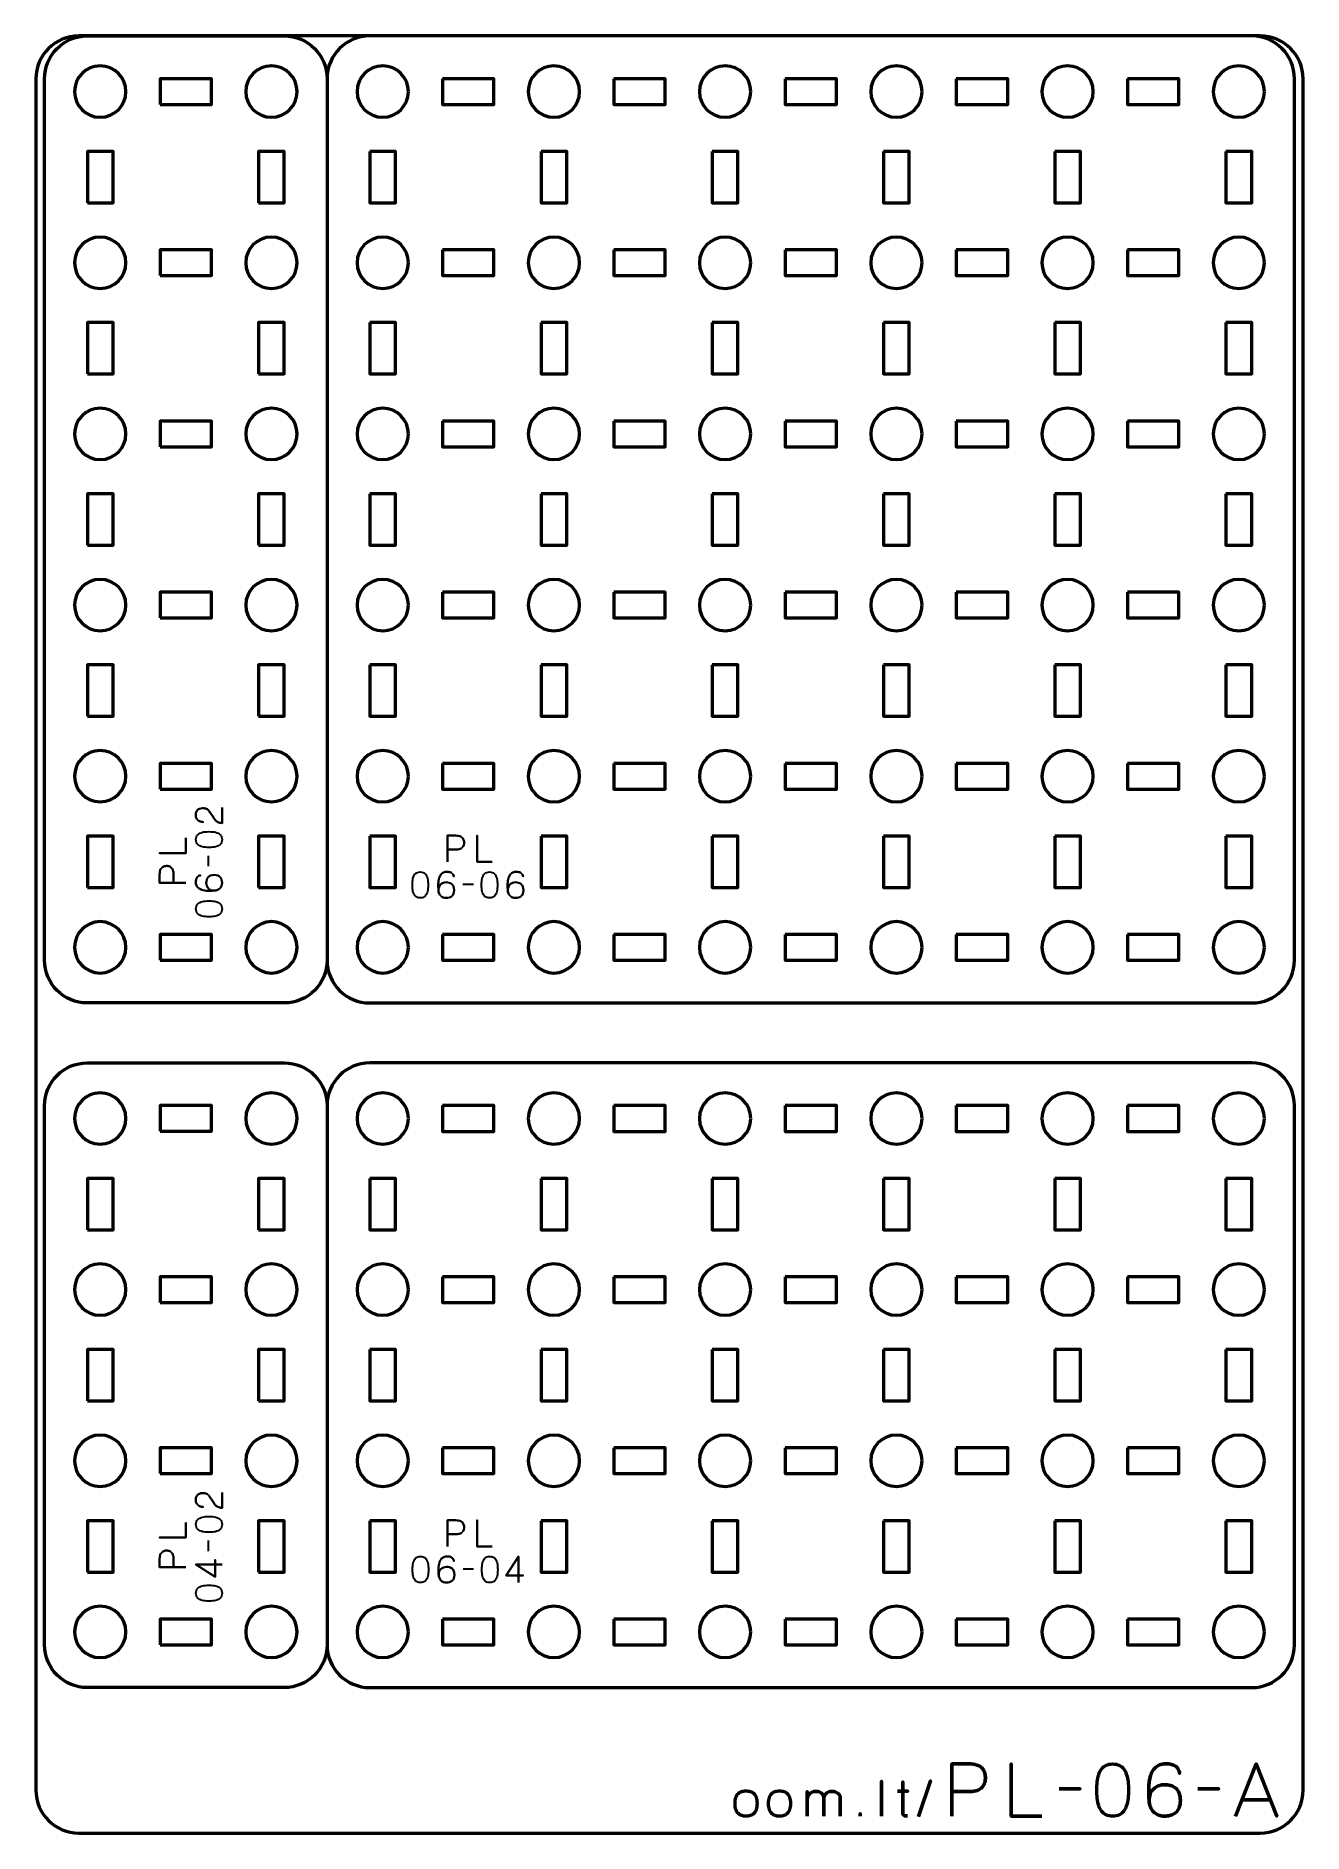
# Model space of a CAD drawing. Header units: centimetres. Extents: x -17.9 to -3.1, y -25.3 to -4.3.
import ezdxf

# ---------------------------------------------------------------- set-up
doc = ezdxf.new("R2010")
doc.units = ezdxf.units.CM
doc.header["$MEASUREMENT"] = 0
doc.layers.add('Layer 1', color=7, linetype='Continuous')

msp = doc.modelspace()

# ---------------------------------------------------------------- linework, layer by layer
at = {"layer": 'Layer 1', "color": 22, "lineweight": 53}
msp.add_open_spline([(-17.90003, -24.8499), (-17.90003, -24.8499), (-17.90003, -4.84994), (-17.90003, -4.84994), (-17.90003, -4.84994), (-17.90003, -4.57297), (-17.67694, -4.34998), (-17.39994, -4.34998), (-17.39994, -4.34998), (-17.39994, -4.34998), (-3.60007, -4.34998), (-3.60007, -4.34998), (-3.60007, -4.34998), (-3.32293, -4.34998), (-3.09997, -4.57297), (-3.09997, -4.84994), (-3.09997, -4.84994), (-3.09997, -4.84994), (-3.09997, -24.8499), (-3.09997, -24.8499), (-3.09997, -24.8499), (-3.09997, -25.1269), (-3.32293, -25.34999), (-3.60007, -25.34999), (-3.60007, -25.34999), (-3.60007, -25.34999), (-17.39994, -25.34999), (-17.39994, -25.34999), (-17.39994, -25.34999), (-17.67694, -25.34999), (-17.90003, -25.1269), (-17.90003, -24.8499)], degree=3, knots=[0, 0, 0, 0, 0.125, 0.125, 0.125, 0.125, 0.25, 0.25, 0.25, 0.25, 0.375, 0.375, 0.375, 0.375, 0.5, 0.5, 0.5, 0.5, 0.625, 0.625, 0.625, 0.625, 0.75, 0.75, 0.75, 0.75, 0.875, 0.875, 0.875, 0.875, 1, 1, 1, 1], dxfattribs=at)
at = {"layer": 'Layer 1', "color": 2, "lineweight": 53}
for points, knots in [([(-14.50003, -15.1499), (-14.50003, -15.4269), (-14.72298, -15.65), (-14.99999, -15.65), (-14.99999, -15.65), (-14.99999, -15.65), (-17.29991, -15.65), (-17.29991, -15.65), (-17.29991, -15.65), (-17.57691, -15.65), (-17.80001, -15.4269), (-17.80001, -15.1499), (-17.80001, -15.1499), (-17.80001, -15.1499), (-17.80001, -4.84995), (-17.80001, -4.84995), (-17.80001, -4.84995), (-17.80001, -4.57295), (-17.57691, -4.34999), (-17.29991, -4.34999), (-17.29991, -4.34999), (-17.29991, -4.34999), (-14.99999, -4.34999), (-14.99999, -4.34999), (-14.99999, -4.34999), (-14.72298, -4.34999), (-14.50003, -4.57295), (-14.50003, -4.84995)], [0, 0, 0, 0, 0.14285714, 0.14285714, 0.14285714, 0.14285714, 0.28571429, 0.28571429, 0.28571429, 0.28571429, 0.42857143, 0.42857143, 0.42857143, 0.42857143, 0.57142857, 0.57142857, 0.57142857, 0.57142857, 0.71428571, 0.71428571, 0.71428571, 0.71428571, 0.85714286, 0.85714286, 0.85714286, 0.85714286, 1, 1, 1, 1]), ([(-13.99992, -4.34998), (-13.99992, -4.34998), (-3.69994, -4.34998), (-3.69994, -4.34998), (-3.69994, -4.34998), (-3.42294, -4.34998), (-3.19998, -4.57308), (-3.19998, -4.85008), (-3.19998, -4.85008), (-3.19998, -4.85008), (-3.19998, -15.15006), (-3.19998, -15.15006), (-3.19998, -15.15006), (-3.19998, -15.42706), (-3.42294, -15.65002), (-3.69994, -15.65002), (-3.69994, -15.65002), (-3.69994, -15.65002), (-13.99992, -15.65002), (-13.99992, -15.65002), (-13.99992, -15.65002), (-14.27692, -15.65002), (-14.50002, -15.42706), (-14.50002, -15.15006), (-14.50002, -15.15006), (-14.50002, -15.15006), (-14.50002, -4.85008), (-14.50002, -4.85008), (-14.50002, -4.85008), (-14.50002, -4.57308), (-14.27692, -4.34998), (-13.99992, -4.34998)], [0, 0, 0, 0, 0.125, 0.125, 0.125, 0.125, 0.25, 0.25, 0.25, 0.25, 0.375, 0.375, 0.375, 0.375, 0.5, 0.5, 0.5, 0.5, 0.625, 0.625, 0.625, 0.625, 0.75, 0.75, 0.75, 0.75, 0.875, 0.875, 0.875, 0.875, 1, 1, 1, 1]), ([(-14.50001, -23.1499), (-14.50001, -23.4269), (-14.72296, -23.64999), (-14.99997, -23.64999), (-14.99997, -23.64999), (-14.99997, -23.64999), (-17.29989, -23.64999), (-17.29989, -23.64999), (-17.29989, -23.64999), (-17.57689, -23.64999), (-17.79999, -23.4269), (-17.79999, -23.1499), (-17.79999, -23.1499), (-17.79999, -23.1499), (-17.79999, -16.84994), (-17.79999, -16.84994), (-17.79999, -16.84994), (-17.79999, -16.57297), (-17.57689, -16.34998), (-17.29989, -16.34998), (-17.29989, -16.34998), (-17.29989, -16.34998), (-14.99997, -16.34998), (-14.99997, -16.34998), (-14.99997, -16.34998), (-14.72296, -16.34998), (-14.50001, -16.57297), (-14.50001, -16.84994)], [0, 0, 0, 0, 0.14285714, 0.14285714, 0.14285714, 0.14285714, 0.28571429, 0.28571429, 0.28571429, 0.28571429, 0.42857143, 0.42857143, 0.42857143, 0.42857143, 0.57142857, 0.57142857, 0.57142857, 0.57142857, 0.71428571, 0.71428571, 0.71428571, 0.71428571, 0.85714286, 0.85714286, 0.85714286, 0.85714286, 1, 1, 1, 1]), ([(-13.99992, -16.34999), (-13.99992, -16.34999), (-3.69995, -16.34999), (-3.69995, -16.34999), (-3.69995, -16.34999), (-3.42296, -16.34999), (-3.2, -16.57308), (-3.2, -16.85008), (-3.2, -16.85008), (-3.2, -16.85008), (-3.2, -23.15005), (-3.2, -23.15005), (-3.2, -23.15005), (-3.2, -23.42702), (-3.42296, -23.65001), (-3.69995, -23.65001), (-3.69995, -23.65001), (-3.69995, -23.65001), (-13.99992, -23.65001), (-13.99992, -23.65001), (-13.99992, -23.65001), (-14.27692, -23.65001), (-14.50002, -23.42702), (-14.50002, -23.15005), (-14.50002, -23.15005), (-14.50002, -23.15005), (-14.50002, -16.85008), (-14.50002, -16.85008), (-14.50002, -16.85008), (-14.50002, -16.57308), (-14.27692, -16.34999), (-13.99992, -16.34999)], [0, 0, 0, 0, 0.125, 0.125, 0.125, 0.125, 0.25, 0.25, 0.25, 0.25, 0.375, 0.375, 0.375, 0.375, 0.5, 0.5, 0.5, 0.5, 0.625, 0.625, 0.625, 0.625, 0.75, 0.75, 0.75, 0.75, 0.875, 0.875, 0.875, 0.875, 1, 1, 1, 1])]:
    msp.add_open_spline(points, degree=3, knots=knots, dxfattribs=at)
at = {"layer": 'Layer 1', "lineweight": 53}
for points in [[(-17.14998, -4.70002), (-16.98421, -4.70002), (-16.84998, -4.83436), (-16.84998, -4.99998), (-16.84998, -4.99998), (-16.84998, -5.16565), (-16.98421, -5.29999), (-17.14998, -5.29999), (-17.14998, -5.29999), (-17.31564, -5.29999), (-17.44998, -5.16565), (-17.44998, -4.99998), (-17.44998, -4.99998), (-17.44998, -4.83436), (-17.31564, -4.70002), (-17.14998, -4.70002)], [(-15.14992, -4.70002), (-14.98429, -4.70002), (-14.84991, -4.83436), (-14.84991, -4.99998), (-14.84991, -4.99998), (-14.84991, -5.16565), (-14.98429, -5.29999), (-15.14992, -5.29999), (-15.14992, -5.29999), (-15.31569, -5.29999), (-15.44992, -5.16565), (-15.44992, -4.99998), (-15.44992, -4.99998), (-15.44992, -4.83436), (-15.31569, -4.70002), (-15.14992, -4.70002)], [(-13.54999, -5.00001), (-13.54999, -5.16578), (-13.68422, -5.30001), (-13.84999, -5.30001), (-13.84999, -5.30001), (-14.01565, -5.30001), (-14.14999, -5.16578), (-14.14999, -5.00001), (-14.14999, -5.00001), (-14.14999, -4.83434), (-14.01565, -4.70001), (-13.84999, -4.70001), (-13.84999, -4.70001), (-13.68422, -4.70001), (-13.54999, -4.83434), (-13.54999, -5.00001)], [(-11.54991, -5.00001), (-11.54991, -5.16578), (-11.68429, -5.30001), (-11.84992, -5.30001), (-11.84992, -5.30001), (-12.01569, -5.30001), (-12.14992, -5.16578), (-12.14992, -5.00001), (-12.14992, -5.00001), (-12.14992, -4.83434), (-12.01569, -4.70001), (-11.84992, -4.70001), (-11.84992, -4.70001), (-11.68429, -4.70001), (-11.54991, -4.83434), (-11.54991, -5.00001)], [(-9.54998, -5.00001), (-9.54998, -5.16578), (-9.68432, -5.30001), (-9.84998, -5.30001), (-9.84998, -5.30001), (-10.01561, -5.30001), (-10.14999, -5.16578), (-10.14999, -5.00001), (-10.14999, -5.00001), (-10.14999, -4.83434), (-10.01561, -4.70001), (-9.84998, -4.70001), (-9.84998, -4.70001), (-9.68432, -4.70001), (-9.54998, -4.83434), (-9.54998, -5.00001)], [(-7.55001, -5.00001), (-7.55001, -5.16578), (-7.68425, -5.30001), (-7.85002, -5.30001), (-7.85002, -5.30001), (-8.01568, -5.30001), (-8.15002, -5.16578), (-8.15002, -5.00001), (-8.15002, -5.00001), (-8.15002, -4.83434), (-8.01568, -4.70001), (-7.85002, -4.70001), (-7.85002, -4.70001), (-7.68425, -4.70001), (-7.55001, -4.83434), (-7.55001, -5.00001)], [(-5.54994, -5.00001), (-5.54994, -5.16578), (-5.68431, -5.30001), (-5.84994, -5.30001), (-5.84994, -5.30001), (-6.01571, -5.30001), (-6.14994, -5.16578), (-6.14994, -5.00001), (-6.14994, -5.00001), (-6.14994, -4.83434), (-6.01571, -4.70001), (-5.84994, -4.70001), (-5.84994, -4.70001), (-5.68431, -4.70001), (-5.54994, -4.83434), (-5.54994, -5.00001)], [(-3.55001, -5.00001), (-3.55001, -5.16578), (-3.68435, -5.30001), (-3.84997, -5.30001), (-3.84997, -5.30001), (-4.01564, -5.30001), (-4.14998, -5.16578), (-4.14998, -5.00001), (-4.14998, -5.00001), (-4.14998, -4.83434), (-4.01564, -4.70001), (-3.84997, -4.70001), (-3.84997, -4.70001), (-3.68435, -4.70001), (-3.55001, -4.83434), (-3.55001, -5.00001)], [(-16.44996, -5.14992), (-16.44996, -5.14992), (-16.44996, -4.84991), (-16.44996, -4.84991), (-16.44996, -4.84991), (-16.44996, -4.84991), (-15.84997, -4.84991), (-15.84997, -4.84991), (-15.84997, -4.84991), (-15.84997, -4.84991), (-15.84997, -5.14992), (-15.84997, -5.14992), (-15.84997, -5.14992), (-15.84997, -5.14992), (-16.44996, -5.14992), (-16.44996, -5.14992)], [(-13.14997, -4.85008), (-13.14997, -4.85008), (-12.54997, -4.85008), (-12.54997, -4.85008), (-12.54997, -4.85008), (-12.54997, -4.85008), (-12.54997, -5.15008), (-12.54997, -5.15008), (-12.54997, -5.15008), (-12.54997, -5.15008), (-13.14997, -5.15008), (-13.14997, -5.15008), (-13.14997, -5.15008), (-13.14997, -5.15008), (-13.14997, -4.85008), (-13.14997, -4.85008)], [(-11.15001, -4.85008), (-11.15001, -4.85008), (-10.55, -4.85008), (-10.55, -4.85008), (-10.55, -4.85008), (-10.55, -4.85008), (-10.55, -5.15008), (-10.55, -5.15008), (-10.55, -5.15008), (-10.55, -5.15008), (-11.15001, -5.15008), (-11.15001, -5.15008), (-11.15001, -5.15008), (-11.15001, -5.15008), (-11.15001, -4.85008), (-11.15001, -4.85008)], [(-9.14993, -4.85008), (-9.14993, -4.85008), (-8.54993, -4.85008), (-8.54993, -4.85008), (-8.54993, -4.85008), (-8.54993, -4.85008), (-8.54993, -5.15008), (-8.54993, -5.15008), (-8.54993, -5.15008), (-8.54993, -5.15008), (-9.14993, -5.15008), (-9.14993, -5.15008), (-9.14993, -5.15008), (-9.14993, -5.15008), (-9.14993, -4.85008), (-9.14993, -4.85008)], [(-7.14996, -4.85008), (-7.14996, -4.85008), (-6.54996, -4.85008), (-6.54996, -4.85008), (-6.54996, -4.85008), (-6.54996, -4.85008), (-6.54996, -5.15008), (-6.54996, -5.15008), (-6.54996, -5.15008), (-6.54996, -5.15008), (-7.14996, -5.15008), (-7.14996, -5.15008), (-7.14996, -5.15008), (-7.14996, -5.15008), (-7.14996, -4.85008), (-7.14996, -4.85008)], [(-5.15003, -4.85008), (-5.15003, -4.85008), (-4.55003, -4.85008), (-4.55003, -4.85008), (-4.55003, -4.85008), (-4.55003, -4.85008), (-4.55003, -5.15008), (-4.55003, -5.15008), (-4.55003, -5.15008), (-4.55003, -5.15008), (-5.15003, -5.15008), (-5.15003, -5.15008), (-5.15003, -5.15008), (-5.15003, -5.15008), (-5.15003, -4.85008), (-5.15003, -4.85008)], [(-17.29991, -6.30004), (-17.29991, -6.30004), (-17.29991, -5.70004), (-17.29991, -5.70004), (-17.29991, -5.70004), (-17.29991, -5.70004), (-16.99991, -5.70004), (-16.99991, -5.70004), (-16.99991, -5.70004), (-16.99991, -5.70004), (-16.99991, -6.30004), (-16.99991, -6.30004), (-16.99991, -6.30004), (-16.99991, -6.30004), (-17.29991, -6.30004), (-17.29991, -6.30004)], [(-15.29999, -6.30004), (-15.29999, -6.30004), (-15.29999, -5.70004), (-15.29999, -5.70004), (-15.29999, -5.70004), (-15.29999, -5.70004), (-14.99999, -5.70004), (-14.99999, -5.70004), (-14.99999, -5.70004), (-14.99999, -5.70004), (-14.99999, -6.30004), (-14.99999, -6.30004), (-14.99999, -6.30004), (-14.99999, -6.30004), (-15.29999, -6.30004), (-15.29999, -6.30004)], [(-13.99992, -5.70003), (-13.99992, -5.70003), (-13.69992, -5.70003), (-13.69992, -5.70003), (-13.69992, -5.70003), (-13.69992, -5.70003), (-13.69992, -6.30003), (-13.69992, -6.30003), (-13.69992, -6.30003), (-13.69992, -6.30003), (-13.99992, -6.30003), (-13.99992, -6.30003), (-13.99992, -6.30003), (-13.99992, -6.30003), (-13.99992, -5.70003), (-13.99992, -5.70003)], [(-11.99999, -5.70003), (-11.99999, -5.70003), (-11.69999, -5.70003), (-11.69999, -5.70003), (-11.69999, -5.70003), (-11.69999, -5.70003), (-11.69999, -6.30003), (-11.69999, -6.30003), (-11.69999, -6.30003), (-11.69999, -6.30003), (-11.99999, -6.30003), (-11.99999, -6.30003), (-11.99999, -6.30003), (-11.99999, -6.30003), (-11.99999, -5.70003), (-11.99999, -5.70003)], [(-10.00006, -5.70003), (-10.00006, -5.70003), (-9.70005, -5.70003), (-9.70005, -5.70003), (-9.70005, -5.70003), (-9.70005, -5.70003), (-9.70005, -6.30003), (-9.70005, -6.30003), (-9.70005, -6.30003), (-9.70005, -6.30003), (-10.00006, -6.30003), (-10.00006, -6.30003), (-10.00006, -6.30003), (-10.00006, -6.30003), (-10.00006, -5.70003), (-10.00006, -5.70003)], [(-7.99995, -5.70003), (-7.99995, -5.70003), (-7.69994, -5.70003), (-7.69994, -5.70003), (-7.69994, -5.70003), (-7.69994, -5.70003), (-7.69994, -6.30003), (-7.69994, -6.30003), (-7.69994, -6.30003), (-7.69994, -6.30003), (-7.99995, -6.30003), (-7.99995, -6.30003), (-7.99995, -6.30003), (-7.99995, -6.30003), (-7.99995, -5.70003), (-7.99995, -5.70003)], [(-6.00001, -5.70003), (-6.00001, -5.70003), (-5.70001, -5.70003), (-5.70001, -5.70003), (-5.70001, -5.70003), (-5.70001, -5.70003), (-5.70001, -6.30003), (-5.70001, -6.30003), (-5.70001, -6.30003), (-5.70001, -6.30003), (-6.00001, -6.30003), (-6.00001, -6.30003), (-6.00001, -6.30003), (-6.00001, -6.30003), (-6.00001, -5.70003), (-6.00001, -5.70003)], [(-3.99991, -5.70003), (-3.99991, -5.70003), (-3.6999, -5.70003), (-3.6999, -5.70003), (-3.6999, -5.70003), (-3.6999, -5.70003), (-3.6999, -6.30003), (-3.6999, -6.30003), (-3.6999, -6.30003), (-3.6999, -6.30003), (-3.99991, -6.30003), (-3.99991, -6.30003), (-3.99991, -6.30003), (-3.99991, -6.30003), (-3.99991, -5.70003), (-3.99991, -5.70003)], [(-17.14998, -6.69995), (-16.98421, -6.69995), (-16.84998, -6.83432), (-16.84998, -6.99995), (-16.84998, -6.99995), (-16.84998, -7.16572), (-16.98421, -7.29995), (-17.14998, -7.29995), (-17.14998, -7.29995), (-17.31564, -7.29995), (-17.44998, -7.16572), (-17.44998, -6.99995), (-17.44998, -6.99995), (-17.44998, -6.83432), (-17.31564, -6.69995), (-17.14998, -6.69995)], [(-15.14992, -6.69995), (-14.98429, -6.69995), (-14.84991, -6.83432), (-14.84991, -6.99995), (-14.84991, -6.99995), (-14.84991, -7.16572), (-14.98429, -7.29995), (-15.14992, -7.29995), (-15.14992, -7.29995), (-15.31569, -7.29995), (-15.44992, -7.16572), (-15.44992, -6.99995), (-15.44992, -6.99995), (-15.44992, -6.83432), (-15.31569, -6.69995), (-15.14992, -6.69995)], [(-13.54999, -7.00008), (-13.54999, -7.16571), (-13.68422, -7.30009), (-13.84999, -7.30009), (-13.84999, -7.30009), (-14.01565, -7.30009), (-14.14999, -7.16571), (-14.14999, -7.00008), (-14.14999, -7.00008), (-14.14999, -6.83431), (-14.01565, -6.70008), (-13.84999, -6.70008), (-13.84999, -6.70008), (-13.68422, -6.70008), (-13.54999, -6.83431), (-13.54999, -7.00008)], [(-11.54991, -7.00008), (-11.54991, -7.16571), (-11.68429, -7.30009), (-11.84992, -7.30009), (-11.84992, -7.30009), (-12.01569, -7.30009), (-12.14992, -7.16571), (-12.14992, -7.00008), (-12.14992, -7.00008), (-12.14992, -6.83431), (-12.01569, -6.70008), (-11.84992, -6.70008), (-11.84992, -6.70008), (-11.68429, -6.70008), (-11.54991, -6.83431), (-11.54991, -7.00008)], [(-9.54998, -7.00008), (-9.54998, -7.16571), (-9.68432, -7.30009), (-9.84998, -7.30009), (-9.84998, -7.30009), (-10.01561, -7.30009), (-10.14999, -7.16571), (-10.14999, -7.00008), (-10.14999, -7.00008), (-10.14999, -6.83431), (-10.01561, -6.70008), (-9.84998, -6.70008), (-9.84998, -6.70008), (-9.68432, -6.70008), (-9.54998, -6.83431), (-9.54998, -7.00008)], [(-7.55001, -7.00008), (-7.55001, -7.16571), (-7.68425, -7.30009), (-7.85002, -7.30009), (-7.85002, -7.30009), (-8.01568, -7.30009), (-8.15002, -7.16571), (-8.15002, -7.00008), (-8.15002, -7.00008), (-8.15002, -6.83431), (-8.01568, -6.70008), (-7.85002, -6.70008), (-7.85002, -6.70008), (-7.68425, -6.70008), (-7.55001, -6.83431), (-7.55001, -7.00008)], [(-5.54994, -7.00008), (-5.54994, -7.16571), (-5.68431, -7.30009), (-5.84994, -7.30009), (-5.84994, -7.30009), (-6.01571, -7.30009), (-6.14994, -7.16571), (-6.14994, -7.00008), (-6.14994, -7.00008), (-6.14994, -6.83431), (-6.01571, -6.70008), (-5.84994, -6.70008), (-5.84994, -6.70008), (-5.68431, -6.70008), (-5.54994, -6.83431), (-5.54994, -7.00008)], [(-3.55001, -7.00008), (-3.55001, -7.16571), (-3.68435, -7.30009), (-3.84997, -7.30009), (-3.84997, -7.30009), (-4.01564, -7.30009), (-4.14998, -7.16571), (-4.14998, -7.00008), (-4.14998, -7.00008), (-4.14998, -6.83431), (-4.01564, -6.70008), (-3.84997, -6.70008), (-3.84997, -6.70008), (-3.68435, -6.70008), (-3.55001, -6.83431), (-3.55001, -7.00008)], [(-16.44996, -7.15002), (-16.44996, -7.15002), (-16.44996, -6.85002), (-16.44996, -6.85002), (-16.44996, -6.85002), (-16.44996, -6.85002), (-15.84997, -6.85002), (-15.84997, -6.85002), (-15.84997, -6.85002), (-15.84997, -6.85002), (-15.84997, -7.15002), (-15.84997, -7.15002), (-15.84997, -7.15002), (-15.84997, -7.15002), (-16.44996, -7.15002), (-16.44996, -7.15002)], [(-13.14997, -6.85001), (-13.14997, -6.85001), (-12.54997, -6.85001), (-12.54997, -6.85001), (-12.54997, -6.85001), (-12.54997, -6.85001), (-12.54997, -7.15001), (-12.54997, -7.15001), (-12.54997, -7.15001), (-12.54997, -7.15001), (-13.14997, -7.15001), (-13.14997, -7.15001), (-13.14997, -7.15001), (-13.14997, -7.15001), (-13.14997, -6.85001), (-13.14997, -6.85001)], [(-11.15001, -6.85001), (-11.15001, -6.85001), (-10.55, -6.85001), (-10.55, -6.85001), (-10.55, -6.85001), (-10.55, -6.85001), (-10.55, -7.15001), (-10.55, -7.15001), (-10.55, -7.15001), (-10.55, -7.15001), (-11.15001, -7.15001), (-11.15001, -7.15001), (-11.15001, -7.15001), (-11.15001, -7.15001), (-11.15001, -6.85001), (-11.15001, -6.85001)], [(-9.14993, -6.85001), (-9.14993, -6.85001), (-8.54993, -6.85001), (-8.54993, -6.85001), (-8.54993, -6.85001), (-8.54993, -6.85001), (-8.54993, -7.15001), (-8.54993, -7.15001), (-8.54993, -7.15001), (-8.54993, -7.15001), (-9.14993, -7.15001), (-9.14993, -7.15001), (-9.14993, -7.15001), (-9.14993, -7.15001), (-9.14993, -6.85001), (-9.14993, -6.85001)], [(-7.14996, -6.85001), (-7.14996, -6.85001), (-6.54996, -6.85001), (-6.54996, -6.85001), (-6.54996, -6.85001), (-6.54996, -6.85001), (-6.54996, -7.15001), (-6.54996, -7.15001), (-6.54996, -7.15001), (-6.54996, -7.15001), (-7.14996, -7.15001), (-7.14996, -7.15001), (-7.14996, -7.15001), (-7.14996, -7.15001), (-7.14996, -6.85001), (-7.14996, -6.85001)], [(-5.15003, -6.85001), (-5.15003, -6.85001), (-4.55003, -6.85001), (-4.55003, -6.85001), (-4.55003, -6.85001), (-4.55003, -6.85001), (-4.55003, -7.15001), (-4.55003, -7.15001), (-4.55003, -7.15001), (-4.55003, -7.15001), (-5.15003, -7.15001), (-5.15003, -7.15001), (-5.15003, -7.15001), (-5.15003, -7.15001), (-5.15003, -6.85001), (-5.15003, -6.85001)], [(-17.29991, -8.29996), (-17.29991, -8.29996), (-17.29991, -7.69996), (-17.29991, -7.69996), (-17.29991, -7.69996), (-17.29991, -7.69996), (-16.99991, -7.69996), (-16.99991, -7.69996), (-16.99991, -7.69996), (-16.99991, -7.69996), (-16.99991, -8.29996), (-16.99991, -8.29996), (-16.99991, -8.29996), (-16.99991, -8.29996), (-17.29991, -8.29996), (-17.29991, -8.29996)], [(-15.29999, -8.29996), (-15.29999, -8.29996), (-15.29999, -7.69996), (-15.29999, -7.69996), (-15.29999, -7.69996), (-15.29999, -7.69996), (-14.99999, -7.69996), (-14.99999, -7.69996), (-14.99999, -7.69996), (-14.99999, -7.69996), (-14.99999, -8.29996), (-14.99999, -8.29996), (-14.99999, -8.29996), (-14.99999, -8.29996), (-15.29999, -8.29996), (-15.29999, -8.29996)], [(-13.99992, -7.69999), (-13.99992, -7.69999), (-13.69992, -7.69999), (-13.69992, -7.69999), (-13.69992, -7.69999), (-13.69992, -7.69999), (-13.69992, -8.3), (-13.69992, -8.3), (-13.69992, -8.3), (-13.69992, -8.3), (-13.99992, -8.3), (-13.99992, -8.3), (-13.99992, -8.3), (-13.99992, -8.3), (-13.99992, -7.69999), (-13.99992, -7.69999)], [(-11.99999, -7.69999), (-11.99999, -7.69999), (-11.69999, -7.69999), (-11.69999, -7.69999), (-11.69999, -7.69999), (-11.69999, -7.69999), (-11.69999, -8.3), (-11.69999, -8.3), (-11.69999, -8.3), (-11.69999, -8.3), (-11.99999, -8.3), (-11.99999, -8.3), (-11.99999, -8.3), (-11.99999, -8.3), (-11.99999, -7.69999), (-11.99999, -7.69999)], [(-10.00006, -7.69999), (-10.00006, -7.69999), (-9.70005, -7.69999), (-9.70005, -7.69999), (-9.70005, -7.69999), (-9.70005, -7.69999), (-9.70005, -8.3), (-9.70005, -8.3), (-9.70005, -8.3), (-9.70005, -8.3), (-10.00006, -8.3), (-10.00006, -8.3), (-10.00006, -8.3), (-10.00006, -8.3), (-10.00006, -7.69999), (-10.00006, -7.69999)], [(-7.99995, -7.69999), (-7.99995, -7.69999), (-7.69994, -7.69999), (-7.69994, -7.69999), (-7.69994, -7.69999), (-7.69994, -7.69999), (-7.69994, -8.3), (-7.69994, -8.3), (-7.69994, -8.3), (-7.69994, -8.3), (-7.99995, -8.3), (-7.99995, -8.3), (-7.99995, -8.3), (-7.99995, -8.3), (-7.99995, -7.69999), (-7.99995, -7.69999)], [(-6.00001, -7.69999), (-6.00001, -7.69999), (-5.70001, -7.69999), (-5.70001, -7.69999), (-5.70001, -7.69999), (-5.70001, -7.69999), (-5.70001, -8.3), (-5.70001, -8.3), (-5.70001, -8.3), (-5.70001, -8.3), (-6.00001, -8.3), (-6.00001, -8.3), (-6.00001, -8.3), (-6.00001, -8.3), (-6.00001, -7.69999), (-6.00001, -7.69999)], [(-3.99991, -7.69999), (-3.99991, -7.69999), (-3.6999, -7.69999), (-3.6999, -7.69999), (-3.6999, -7.69999), (-3.6999, -7.69999), (-3.6999, -8.3), (-3.6999, -8.3), (-3.6999, -8.3), (-3.6999, -8.3), (-3.99991, -8.3), (-3.99991, -8.3), (-3.99991, -8.3), (-3.99991, -8.3), (-3.99991, -7.69999), (-3.99991, -7.69999)], [(-17.14998, -8.70001), (-16.98421, -8.70001), (-16.84998, -8.83425), (-16.84998, -9.00002), (-16.84998, -9.00002), (-16.84998, -9.16568), (-16.98421, -9.30002), (-17.14998, -9.30002), (-17.14998, -9.30002), (-17.31564, -9.30002), (-17.44998, -9.16568), (-17.44998, -9.00002), (-17.44998, -9.00002), (-17.44998, -8.83425), (-17.31564, -8.70001), (-17.14998, -8.70001)], [(-15.14992, -8.70001), (-14.98429, -8.70001), (-14.84991, -8.83425), (-14.84991, -9.00002), (-14.84991, -9.00002), (-14.84991, -9.16568), (-14.98429, -9.30002), (-15.14992, -9.30002), (-15.14992, -9.30002), (-15.31569, -9.30002), (-15.44992, -9.16568), (-15.44992, -9.00002), (-15.44992, -9.00002), (-15.44992, -8.83425), (-15.31569, -8.70001), (-15.14992, -8.70001)], [(-13.54999, -9.00002), (-13.54999, -9.16568), (-13.68422, -9.30002), (-13.84999, -9.30002), (-13.84999, -9.30002), (-14.01565, -9.30002), (-14.14999, -9.16568), (-14.14999, -9.00002), (-14.14999, -9.00002), (-14.14999, -8.83439), (-14.01565, -8.70001), (-13.84999, -8.70001), (-13.84999, -8.70001), (-13.68422, -8.70001), (-13.54999, -8.83439), (-13.54999, -9.00002)], [(-11.54991, -9.00002), (-11.54991, -9.16568), (-11.68429, -9.30002), (-11.84992, -9.30002), (-11.84992, -9.30002), (-12.01569, -9.30002), (-12.14992, -9.16568), (-12.14992, -9.00002), (-12.14992, -9.00002), (-12.14992, -8.83439), (-12.01569, -8.70001), (-11.84992, -8.70001), (-11.84992, -8.70001), (-11.68429, -8.70001), (-11.54991, -8.83439), (-11.54991, -9.00002)], [(-9.54998, -9.00002), (-9.54998, -9.16568), (-9.68432, -9.30002), (-9.84998, -9.30002), (-9.84998, -9.30002), (-10.01561, -9.30002), (-10.14999, -9.16568), (-10.14999, -9.00002), (-10.14999, -9.00002), (-10.14999, -8.83439), (-10.01561, -8.70001), (-9.84998, -8.70001), (-9.84998, -8.70001), (-9.68432, -8.70001), (-9.54998, -8.83439), (-9.54998, -9.00002)], [(-7.55001, -9.00002), (-7.55001, -9.16568), (-7.68425, -9.30002), (-7.85002, -9.30002), (-7.85002, -9.30002), (-8.01568, -9.30002), (-8.15002, -9.16568), (-8.15002, -9.00002), (-8.15002, -9.00002), (-8.15002, -8.83439), (-8.01568, -8.70001), (-7.85002, -8.70001), (-7.85002, -8.70001), (-7.68425, -8.70001), (-7.55001, -8.83439), (-7.55001, -9.00002)], [(-5.54994, -9.00002), (-5.54994, -9.16568), (-5.68431, -9.30002), (-5.84994, -9.30002), (-5.84994, -9.30002), (-6.01571, -9.30002), (-6.14994, -9.16568), (-6.14994, -9.00002), (-6.14994, -9.00002), (-6.14994, -8.83439), (-6.01571, -8.70001), (-5.84994, -8.70001), (-5.84994, -8.70001), (-5.68431, -8.70001), (-5.54994, -8.83439), (-5.54994, -9.00002)], [(-3.55001, -9.00002), (-3.55001, -9.16568), (-3.68435, -9.30002), (-3.84997, -9.30002), (-3.84997, -9.30002), (-4.01564, -9.30002), (-4.14998, -9.16568), (-4.14998, -9.00002), (-4.14998, -9.00002), (-4.14998, -8.83439), (-4.01564, -8.70001), (-3.84997, -8.70001), (-3.84997, -8.70001), (-3.68435, -8.70001), (-3.55001, -8.83439), (-3.55001, -9.00002)], [(-16.44996, -9.14995), (-16.44996, -9.14995), (-16.44996, -8.84994), (-16.44996, -8.84994), (-16.44996, -8.84994), (-16.44996, -8.84994), (-15.84997, -8.84994), (-15.84997, -8.84994), (-15.84997, -8.84994), (-15.84997, -8.84994), (-15.84997, -9.14995), (-15.84997, -9.14995), (-15.84997, -9.14995), (-15.84997, -9.14995), (-16.44996, -9.14995), (-16.44996, -9.14995)], [(-13.14997, -8.84994), (-13.14997, -8.84994), (-12.54997, -8.84994), (-12.54997, -8.84994), (-12.54997, -8.84994), (-12.54997, -8.84994), (-12.54997, -9.14995), (-12.54997, -9.14995), (-12.54997, -9.14995), (-12.54997, -9.14995), (-13.14997, -9.14995), (-13.14997, -9.14995), (-13.14997, -9.14995), (-13.14997, -9.14995), (-13.14997, -8.84994), (-13.14997, -8.84994)], [(-11.15001, -8.84994), (-11.15001, -8.84994), (-10.55, -8.84994), (-10.55, -8.84994), (-10.55, -8.84994), (-10.55, -8.84994), (-10.55, -9.14995), (-10.55, -9.14995), (-10.55, -9.14995), (-10.55, -9.14995), (-11.15001, -9.14995), (-11.15001, -9.14995), (-11.15001, -9.14995), (-11.15001, -9.14995), (-11.15001, -8.84994), (-11.15001, -8.84994)], [(-9.14993, -8.84994), (-9.14993, -8.84994), (-8.54993, -8.84994), (-8.54993, -8.84994), (-8.54993, -8.84994), (-8.54993, -8.84994), (-8.54993, -9.14995), (-8.54993, -9.14995), (-8.54993, -9.14995), (-8.54993, -9.14995), (-9.14993, -9.14995), (-9.14993, -9.14995), (-9.14993, -9.14995), (-9.14993, -9.14995), (-9.14993, -8.84994), (-9.14993, -8.84994)], [(-7.14996, -8.84994), (-7.14996, -8.84994), (-6.54996, -8.84994), (-6.54996, -8.84994), (-6.54996, -8.84994), (-6.54996, -8.84994), (-6.54996, -9.14995), (-6.54996, -9.14995), (-6.54996, -9.14995), (-6.54996, -9.14995), (-7.14996, -9.14995), (-7.14996, -9.14995), (-7.14996, -9.14995), (-7.14996, -9.14995), (-7.14996, -8.84994), (-7.14996, -8.84994)], [(-5.15003, -8.84994), (-5.15003, -8.84994), (-4.55003, -8.84994), (-4.55003, -8.84994), (-4.55003, -8.84994), (-4.55003, -8.84994), (-4.55003, -9.14995), (-4.55003, -9.14995), (-4.55003, -9.14995), (-4.55003, -9.14995), (-5.15003, -9.14995), (-5.15003, -9.14995), (-5.15003, -9.14995), (-5.15003, -9.14995), (-5.15003, -8.84994), (-5.15003, -8.84994)], [(-17.29991, -10.29993), (-17.29991, -10.29993), (-17.29991, -9.69993), (-17.29991, -9.69993), (-17.29991, -9.69993), (-17.29991, -9.69993), (-16.99991, -9.69993), (-16.99991, -9.69993), (-16.99991, -9.69993), (-16.99991, -9.69993), (-16.99991, -10.29993), (-16.99991, -10.29993), (-16.99991, -10.29993), (-16.99991, -10.29993), (-17.29991, -10.29993), (-17.29991, -10.29993)], [(-15.29999, -10.29993), (-15.29999, -10.29993), (-15.29999, -9.69993), (-15.29999, -9.69993), (-15.29999, -9.69993), (-15.29999, -9.69993), (-14.99999, -9.69993), (-14.99999, -9.69993), (-14.99999, -9.69993), (-14.99999, -9.69993), (-14.99999, -10.29993), (-14.99999, -10.29993), (-14.99999, -10.29993), (-14.99999, -10.29993), (-15.29999, -10.29993), (-15.29999, -10.29993)], [(-13.99992, -9.70007), (-13.99992, -9.70007), (-13.69992, -9.70007), (-13.69992, -9.70007), (-13.69992, -9.70007), (-13.69992, -9.70007), (-13.69992, -10.30007), (-13.69992, -10.30007), (-13.69992, -10.30007), (-13.69992, -10.30007), (-13.99992, -10.30007), (-13.99992, -10.30007), (-13.99992, -10.30007), (-13.99992, -10.30007), (-13.99992, -9.70007), (-13.99992, -9.70007)], [(-11.99999, -9.70007), (-11.99999, -9.70007), (-11.69999, -9.70007), (-11.69999, -9.70007), (-11.69999, -9.70007), (-11.69999, -9.70007), (-11.69999, -10.30007), (-11.69999, -10.30007), (-11.69999, -10.30007), (-11.69999, -10.30007), (-11.99999, -10.30007), (-11.99999, -10.30007), (-11.99999, -10.30007), (-11.99999, -10.30007), (-11.99999, -9.70007), (-11.99999, -9.70007)], [(-10.00006, -9.70007), (-10.00006, -9.70007), (-9.70005, -9.70007), (-9.70005, -9.70007), (-9.70005, -9.70007), (-9.70005, -9.70007), (-9.70005, -10.30007), (-9.70005, -10.30007), (-9.70005, -10.30007), (-9.70005, -10.30007), (-10.00006, -10.30007), (-10.00006, -10.30007), (-10.00006, -10.30007), (-10.00006, -10.30007), (-10.00006, -9.70007), (-10.00006, -9.70007)], [(-7.99995, -9.70007), (-7.99995, -9.70007), (-7.69994, -9.70007), (-7.69994, -9.70007), (-7.69994, -9.70007), (-7.69994, -9.70007), (-7.69994, -10.30007), (-7.69994, -10.30007), (-7.69994, -10.30007), (-7.69994, -10.30007), (-7.99995, -10.30007), (-7.99995, -10.30007), (-7.99995, -10.30007), (-7.99995, -10.30007), (-7.99995, -9.70007), (-7.99995, -9.70007)], [(-6.00001, -9.70007), (-6.00001, -9.70007), (-5.70001, -9.70007), (-5.70001, -9.70007), (-5.70001, -9.70007), (-5.70001, -9.70007), (-5.70001, -10.30007), (-5.70001, -10.30007), (-5.70001, -10.30007), (-5.70001, -10.30007), (-6.00001, -10.30007), (-6.00001, -10.30007), (-6.00001, -10.30007), (-6.00001, -10.30007), (-6.00001, -9.70007), (-6.00001, -9.70007)], [(-3.99991, -9.70007), (-3.99991, -9.70007), (-3.6999, -9.70007), (-3.6999, -9.70007), (-3.6999, -9.70007), (-3.6999, -9.70007), (-3.6999, -10.30007), (-3.6999, -10.30007), (-3.6999, -10.30007), (-3.6999, -10.30007), (-3.99991, -10.30007), (-3.99991, -10.30007), (-3.99991, -10.30007), (-3.99991, -10.30007), (-3.99991, -9.70007), (-3.99991, -9.70007)], [(-17.14998, -10.69998), (-16.98421, -10.69998), (-16.84998, -10.83431), (-16.84998, -10.99997), (-16.84998, -10.99997), (-16.84998, -11.1656), (-16.98421, -11.29998), (-17.14998, -11.29998), (-17.14998, -11.29998), (-17.31564, -11.29998), (-17.44998, -11.1656), (-17.44998, -10.99997), (-17.44998, -10.99997), (-17.44998, -10.83431), (-17.31564, -10.69998), (-17.14998, -10.69998)], [(-15.14992, -10.69998), (-14.98429, -10.69998), (-14.84991, -10.83431), (-14.84991, -10.99997), (-14.84991, -10.99997), (-14.84991, -11.1656), (-14.98429, -11.29998), (-15.14992, -11.29998), (-15.14992, -11.29998), (-15.31569, -11.29998), (-15.44992, -11.1656), (-15.44992, -10.99997), (-15.44992, -10.99997), (-15.44992, -10.83431), (-15.31569, -10.69998), (-15.14992, -10.69998)], [(-13.54999, -10.99998), (-13.54999, -11.16575), (-13.68422, -11.29999), (-13.84999, -11.29999), (-13.84999, -11.29999), (-14.01565, -11.29999), (-14.14999, -11.16575), (-14.14999, -10.99998), (-14.14999, -10.99998), (-14.14999, -10.83432), (-14.01565, -10.69998), (-13.84999, -10.69998), (-13.84999, -10.69998), (-13.68422, -10.69998), (-13.54999, -10.83432), (-13.54999, -10.99998)], [(-11.54991, -10.99998), (-11.54991, -11.16575), (-11.68429, -11.29999), (-11.84992, -11.29999), (-11.84992, -11.29999), (-12.01569, -11.29999), (-12.14992, -11.16575), (-12.14992, -10.99998), (-12.14992, -10.99998), (-12.14992, -10.83432), (-12.01569, -10.69998), (-11.84992, -10.69998), (-11.84992, -10.69998), (-11.68429, -10.69998), (-11.54991, -10.83432), (-11.54991, -10.99998)], [(-9.54998, -10.99998), (-9.54998, -11.16575), (-9.68432, -11.29999), (-9.84998, -11.29999), (-9.84998, -11.29999), (-10.01561, -11.29999), (-10.14999, -11.16575), (-10.14999, -10.99998), (-10.14999, -10.99998), (-10.14999, -10.83432), (-10.01561, -10.69998), (-9.84998, -10.69998), (-9.84998, -10.69998), (-9.68432, -10.69998), (-9.54998, -10.83432), (-9.54998, -10.99998)], [(-7.55001, -10.99998), (-7.55001, -11.16575), (-7.68425, -11.29999), (-7.85002, -11.29999), (-7.85002, -11.29999), (-8.01568, -11.29999), (-8.15002, -11.16575), (-8.15002, -10.99998), (-8.15002, -10.99998), (-8.15002, -10.83432), (-8.01568, -10.69998), (-7.85002, -10.69998), (-7.85002, -10.69998), (-7.68425, -10.69998), (-7.55001, -10.83432), (-7.55001, -10.99998)], [(-5.54994, -10.99998), (-5.54994, -11.16575), (-5.68431, -11.29999), (-5.84994, -11.29999), (-5.84994, -11.29999), (-6.01571, -11.29999), (-6.14994, -11.16575), (-6.14994, -10.99998), (-6.14994, -10.99998), (-6.14994, -10.83432), (-6.01571, -10.69998), (-5.84994, -10.69998), (-5.84994, -10.69998), (-5.68431, -10.69998), (-5.54994, -10.83432), (-5.54994, -10.99998)], [(-3.55001, -10.99998), (-3.55001, -11.16575), (-3.68435, -11.29999), (-3.84997, -11.29999), (-3.84997, -11.29999), (-4.01564, -11.29999), (-4.14998, -11.16575), (-4.14998, -10.99998), (-4.14998, -10.99998), (-4.14998, -10.83432), (-4.01564, -10.69998), (-3.84997, -10.69998), (-3.84997, -10.69998), (-3.68435, -10.69998), (-3.55001, -10.83432), (-3.55001, -10.99998)], [(-16.44996, -11.15005), (-16.44996, -11.15005), (-16.44996, -10.85004), (-16.44996, -10.85004), (-16.44996, -10.85004), (-16.44996, -10.85004), (-15.84997, -10.85004), (-15.84997, -10.85004), (-15.84997, -10.85004), (-15.84997, -10.85004), (-15.84997, -11.15005), (-15.84997, -11.15005), (-15.84997, -11.15005), (-15.84997, -11.15005), (-16.44996, -11.15005), (-16.44996, -11.15005)], [(-13.14997, -10.85005), (-13.14997, -10.85005), (-12.54997, -10.85005), (-12.54997, -10.85005), (-12.54997, -10.85005), (-12.54997, -10.85005), (-12.54997, -11.15005), (-12.54997, -11.15005), (-12.54997, -11.15005), (-12.54997, -11.15005), (-13.14997, -11.15005), (-13.14997, -11.15005), (-13.14997, -11.15005), (-13.14997, -11.15005), (-13.14997, -10.85005), (-13.14997, -10.85005)], [(-11.15001, -10.85005), (-11.15001, -10.85005), (-10.55, -10.85005), (-10.55, -10.85005), (-10.55, -10.85005), (-10.55, -10.85005), (-10.55, -11.15005), (-10.55, -11.15005), (-10.55, -11.15005), (-10.55, -11.15005), (-11.15001, -11.15005), (-11.15001, -11.15005), (-11.15001, -11.15005), (-11.15001, -11.15005), (-11.15001, -10.85005), (-11.15001, -10.85005)], [(-9.14993, -10.85005), (-9.14993, -10.85005), (-8.54993, -10.85005), (-8.54993, -10.85005), (-8.54993, -10.85005), (-8.54993, -10.85005), (-8.54993, -11.15005), (-8.54993, -11.15005), (-8.54993, -11.15005), (-8.54993, -11.15005), (-9.14993, -11.15005), (-9.14993, -11.15005), (-9.14993, -11.15005), (-9.14993, -11.15005), (-9.14993, -10.85005), (-9.14993, -10.85005)], [(-7.14996, -10.85005), (-7.14996, -10.85005), (-6.54996, -10.85005), (-6.54996, -10.85005), (-6.54996, -10.85005), (-6.54996, -10.85005), (-6.54996, -11.15005), (-6.54996, -11.15005), (-6.54996, -11.15005), (-6.54996, -11.15005), (-7.14996, -11.15005), (-7.14996, -11.15005), (-7.14996, -11.15005), (-7.14996, -11.15005), (-7.14996, -10.85005), (-7.14996, -10.85005)], [(-5.15003, -10.85005), (-5.15003, -10.85005), (-4.55003, -10.85005), (-4.55003, -10.85005), (-4.55003, -10.85005), (-4.55003, -10.85005), (-4.55003, -11.15005), (-4.55003, -11.15005), (-4.55003, -11.15005), (-4.55003, -11.15005), (-5.15003, -11.15005), (-5.15003, -11.15005), (-5.15003, -11.15005), (-5.15003, -11.15005), (-5.15003, -10.85005), (-5.15003, -10.85005)], [(-17.29991, -12.3), (-17.29991, -12.3), (-17.29991, -11.69999), (-17.29991, -11.69999), (-17.29991, -11.69999), (-17.29991, -11.69999), (-16.99991, -11.69999), (-16.99991, -11.69999), (-16.99991, -11.69999), (-16.99991, -11.69999), (-16.99991, -12.3), (-16.99991, -12.3), (-16.99991, -12.3), (-16.99991, -12.3), (-17.29991, -12.3), (-17.29991, -12.3)], [(-15.29999, -12.3), (-15.29999, -12.3), (-15.29999, -11.69999), (-15.29999, -11.69999), (-15.29999, -11.69999), (-15.29999, -11.69999), (-14.99999, -11.69999), (-14.99999, -11.69999), (-14.99999, -11.69999), (-14.99999, -11.69999), (-14.99999, -12.3), (-14.99999, -12.3), (-14.99999, -12.3), (-14.99999, -12.3), (-15.29999, -12.3), (-15.29999, -12.3)], [(-13.99992, -11.70004), (-13.99992, -11.70004), (-13.69992, -11.70004), (-13.69992, -11.70004), (-13.69992, -11.70004), (-13.69992, -11.70004), (-13.69992, -12.30004), (-13.69992, -12.30004), (-13.69992, -12.30004), (-13.69992, -12.30004), (-13.99992, -12.30004), (-13.99992, -12.30004), (-13.99992, -12.30004), (-13.99992, -12.30004), (-13.99992, -11.70004), (-13.99992, -11.70004)], [(-11.99999, -11.70004), (-11.99999, -11.70004), (-11.69999, -11.70004), (-11.69999, -11.70004), (-11.69999, -11.70004), (-11.69999, -11.70004), (-11.69999, -12.30004), (-11.69999, -12.30004), (-11.69999, -12.30004), (-11.69999, -12.30004), (-11.99999, -12.30004), (-11.99999, -12.30004), (-11.99999, -12.30004), (-11.99999, -12.30004), (-11.99999, -11.70004), (-11.99999, -11.70004)], [(-10.00006, -11.70004), (-10.00006, -11.70004), (-9.70005, -11.70004), (-9.70005, -11.70004), (-9.70005, -11.70004), (-9.70005, -11.70004), (-9.70005, -12.30004), (-9.70005, -12.30004), (-9.70005, -12.30004), (-9.70005, -12.30004), (-10.00006, -12.30004), (-10.00006, -12.30004), (-10.00006, -12.30004), (-10.00006, -12.30004), (-10.00006, -11.70004), (-10.00006, -11.70004)], [(-7.99995, -11.70004), (-7.99995, -11.70004), (-7.69994, -11.70004), (-7.69994, -11.70004), (-7.69994, -11.70004), (-7.69994, -11.70004), (-7.69994, -12.30004), (-7.69994, -12.30004), (-7.69994, -12.30004), (-7.69994, -12.30004), (-7.99995, -12.30004), (-7.99995, -12.30004), (-7.99995, -12.30004), (-7.99995, -12.30004), (-7.99995, -11.70004), (-7.99995, -11.70004)], [(-6.00001, -11.70004), (-6.00001, -11.70004), (-5.70001, -11.70004), (-5.70001, -11.70004), (-5.70001, -11.70004), (-5.70001, -11.70004), (-5.70001, -12.30004), (-5.70001, -12.30004), (-5.70001, -12.30004), (-5.70001, -12.30004), (-6.00001, -12.30004), (-6.00001, -12.30004), (-6.00001, -12.30004), (-6.00001, -12.30004), (-6.00001, -11.70004), (-6.00001, -11.70004)], [(-3.99991, -11.70004), (-3.99991, -11.70004), (-3.6999, -11.70004), (-3.6999, -11.70004), (-3.6999, -11.70004), (-3.6999, -11.70004), (-3.6999, -12.30004), (-3.6999, -12.30004), (-3.6999, -12.30004), (-3.6999, -12.30004), (-3.99991, -12.30004), (-3.99991, -12.30004), (-3.99991, -12.30004), (-3.99991, -12.30004), (-3.99991, -11.70004), (-3.99991, -11.70004)], [(-17.14998, -12.6999), (-16.98421, -12.6999), (-16.84998, -12.83428), (-16.84998, -12.99991), (-16.84998, -12.99991), (-16.84998, -13.16568), (-16.98421, -13.29991), (-17.14998, -13.29991), (-17.14998, -13.29991), (-17.31564, -13.29991), (-17.44998, -13.16568), (-17.44998, -12.99991), (-17.44998, -12.99991), (-17.44998, -12.83428), (-17.31564, -12.6999), (-17.14998, -12.6999)], [(-15.14992, -12.6999), (-14.98429, -12.6999), (-14.84991, -12.83428), (-14.84991, -12.99991), (-14.84991, -12.99991), (-14.84991, -13.16568), (-14.98429, -13.29991), (-15.14992, -13.29991), (-15.14992, -13.29991), (-15.31569, -13.29991), (-15.44992, -13.16568), (-15.44992, -12.99991), (-15.44992, -12.99991), (-15.44992, -12.83428), (-15.31569, -12.6999), (-15.14992, -12.6999)], [(-13.54999, -13.00006), (-13.54999, -13.16569), (-13.68422, -13.30006), (-13.84999, -13.30006), (-13.84999, -13.30006), (-14.01565, -13.30006), (-14.14999, -13.16569), (-14.14999, -13.00006), (-14.14999, -13.00006), (-14.14999, -12.83429), (-14.01565, -12.70005), (-13.84999, -12.70005), (-13.84999, -12.70005), (-13.68422, -12.70005), (-13.54999, -12.83429), (-13.54999, -13.00006)], [(-11.54991, -13.00006), (-11.54991, -13.16569), (-11.68429, -13.30006), (-11.84992, -13.30006), (-11.84992, -13.30006), (-12.01569, -13.30006), (-12.14992, -13.16569), (-12.14992, -13.00006), (-12.14992, -13.00006), (-12.14992, -12.83429), (-12.01569, -12.70005), (-11.84992, -12.70005), (-11.84992, -12.70005), (-11.68429, -12.70005), (-11.54991, -12.83429), (-11.54991, -13.00006)], [(-9.54998, -13.00006), (-9.54998, -13.16569), (-9.68432, -13.30006), (-9.84998, -13.30006), (-9.84998, -13.30006), (-10.01561, -13.30006), (-10.14999, -13.16569), (-10.14999, -13.00006), (-10.14999, -13.00006), (-10.14999, -12.83429), (-10.01561, -12.70005), (-9.84998, -12.70005), (-9.84998, -12.70005), (-9.68432, -12.70005), (-9.54998, -12.83429), (-9.54998, -13.00006)], [(-7.55001, -13.00006), (-7.55001, -13.16569), (-7.68425, -13.30006), (-7.85002, -13.30006), (-7.85002, -13.30006), (-8.01568, -13.30006), (-8.15002, -13.16569), (-8.15002, -13.00006), (-8.15002, -13.00006), (-8.15002, -12.83429), (-8.01568, -12.70005), (-7.85002, -12.70005), (-7.85002, -12.70005), (-7.68425, -12.70005), (-7.55001, -12.83429), (-7.55001, -13.00006)], [(-5.54994, -13.00006), (-5.54994, -13.16569), (-5.68431, -13.30006), (-5.84994, -13.30006), (-5.84994, -13.30006), (-6.01571, -13.30006), (-6.14994, -13.16569), (-6.14994, -13.00006), (-6.14994, -13.00006), (-6.14994, -12.83429), (-6.01571, -12.70005), (-5.84994, -12.70005), (-5.84994, -12.70005), (-5.68431, -12.70005), (-5.54994, -12.83429), (-5.54994, -13.00006)], [(-3.55001, -13.00006), (-3.55001, -13.16569), (-3.68435, -13.30006), (-3.84997, -13.30006), (-3.84997, -13.30006), (-4.01564, -13.30006), (-4.14998, -13.16569), (-4.14998, -13.00006), (-4.14998, -13.00006), (-4.14998, -12.83429), (-4.01564, -12.70005), (-3.84997, -12.70005), (-3.84997, -12.70005), (-3.68435, -12.70005), (-3.55001, -12.83429), (-3.55001, -13.00006)], [(-16.44996, -13.14998), (-16.44996, -13.14998), (-16.44996, -12.84998), (-16.44996, -12.84998), (-16.44996, -12.84998), (-16.44996, -12.84998), (-15.84997, -12.84998), (-15.84997, -12.84998), (-15.84997, -12.84998), (-15.84997, -12.84998), (-15.84997, -13.14998), (-15.84997, -13.14998), (-15.84997, -13.14998), (-15.84997, -13.14998), (-16.44996, -13.14998), (-16.44996, -13.14998)], [(-13.14997, -12.84999), (-13.14997, -12.84999), (-12.54997, -12.84999), (-12.54997, -12.84999), (-12.54997, -12.84999), (-12.54997, -12.84999), (-12.54997, -13.14999), (-12.54997, -13.14999), (-12.54997, -13.14999), (-12.54997, -13.14999), (-13.14997, -13.14999), (-13.14997, -13.14999), (-13.14997, -13.14999), (-13.14997, -13.14999), (-13.14997, -12.84999), (-13.14997, -12.84999)], [(-11.15001, -12.84999), (-11.15001, -12.84999), (-10.55, -12.84999), (-10.55, -12.84999), (-10.55, -12.84999), (-10.55, -12.84999), (-10.55, -13.14999), (-10.55, -13.14999), (-10.55, -13.14999), (-10.55, -13.14999), (-11.15001, -13.14999), (-11.15001, -13.14999), (-11.15001, -13.14999), (-11.15001, -13.14999), (-11.15001, -12.84999), (-11.15001, -12.84999)], [(-9.14993, -12.84999), (-9.14993, -12.84999), (-8.54993, -12.84999), (-8.54993, -12.84999), (-8.54993, -12.84999), (-8.54993, -12.84999), (-8.54993, -13.14999), (-8.54993, -13.14999), (-8.54993, -13.14999), (-8.54993, -13.14999), (-9.14993, -13.14999), (-9.14993, -13.14999), (-9.14993, -13.14999), (-9.14993, -13.14999), (-9.14993, -12.84999), (-9.14993, -12.84999)], [(-7.14996, -12.84999), (-7.14996, -12.84999), (-6.54996, -12.84999), (-6.54996, -12.84999), (-6.54996, -12.84999), (-6.54996, -12.84999), (-6.54996, -13.14999), (-6.54996, -13.14999), (-6.54996, -13.14999), (-6.54996, -13.14999), (-7.14996, -13.14999), (-7.14996, -13.14999), (-7.14996, -13.14999), (-7.14996, -13.14999), (-7.14996, -12.84999), (-7.14996, -12.84999)], [(-5.15003, -12.84999), (-5.15003, -12.84999), (-4.55003, -12.84999), (-4.55003, -12.84999), (-4.55003, -12.84999), (-4.55003, -12.84999), (-4.55003, -13.14999), (-4.55003, -13.14999), (-4.55003, -13.14999), (-4.55003, -13.14999), (-5.15003, -13.14999), (-5.15003, -13.14999), (-5.15003, -13.14999), (-5.15003, -13.14999), (-5.15003, -12.84999), (-5.15003, -12.84999)], [(-17.29991, -14.29995), (-17.29991, -14.29995), (-17.29991, -13.69996), (-17.29991, -13.69996), (-17.29991, -13.69996), (-17.29991, -13.69996), (-16.99991, -13.69996), (-16.99991, -13.69996), (-16.99991, -13.69996), (-16.99991, -13.69996), (-16.99991, -14.29995), (-16.99991, -14.29995), (-16.99991, -14.29995), (-16.99991, -14.29995), (-17.29991, -14.29995), (-17.29991, -14.29995)], [(-15.29999, -14.29995), (-15.29999, -14.29995), (-15.29999, -13.69996), (-15.29999, -13.69996), (-15.29999, -13.69996), (-15.29999, -13.69996), (-14.99999, -13.69996), (-14.99999, -13.69996), (-14.99999, -13.69996), (-14.99999, -13.69996), (-14.99999, -14.29995), (-14.99999, -14.29995), (-14.99999, -14.29995), (-14.99999, -14.29995), (-15.29999, -14.29995), (-15.29999, -14.29995)], [(-13.99992, -13.69997), (-13.99992, -13.69997), (-13.69992, -13.69997), (-13.69992, -13.69997), (-13.69992, -13.69997), (-13.69992, -13.69997), (-13.69992, -14.29997), (-13.69992, -14.29997), (-13.69992, -14.29997), (-13.69992, -14.29997), (-13.99992, -14.29997), (-13.99992, -14.29997), (-13.99992, -14.29997), (-13.99992, -14.29997), (-13.99992, -13.69997), (-13.99992, -13.69997)], [(-11.99999, -13.69997), (-11.99999, -13.69997), (-11.69999, -13.69997), (-11.69999, -13.69997), (-11.69999, -13.69997), (-11.69999, -13.69997), (-11.69999, -14.29997), (-11.69999, -14.29997), (-11.69999, -14.29997), (-11.69999, -14.29997), (-11.99999, -14.29997), (-11.99999, -14.29997), (-11.99999, -14.29997), (-11.99999, -14.29997), (-11.99999, -13.69997), (-11.99999, -13.69997)], [(-10.00006, -13.69997), (-10.00006, -13.69997), (-9.70005, -13.69997), (-9.70005, -13.69997), (-9.70005, -13.69997), (-9.70005, -13.69997), (-9.70005, -14.29997), (-9.70005, -14.29997), (-9.70005, -14.29997), (-9.70005, -14.29997), (-10.00006, -14.29997), (-10.00006, -14.29997), (-10.00006, -14.29997), (-10.00006, -14.29997), (-10.00006, -13.69997), (-10.00006, -13.69997)], [(-7.99995, -13.69997), (-7.99995, -13.69997), (-7.69994, -13.69997), (-7.69994, -13.69997), (-7.69994, -13.69997), (-7.69994, -13.69997), (-7.69994, -14.29997), (-7.69994, -14.29997), (-7.69994, -14.29997), (-7.69994, -14.29997), (-7.99995, -14.29997), (-7.99995, -14.29997), (-7.99995, -14.29997), (-7.99995, -14.29997), (-7.99995, -13.69997), (-7.99995, -13.69997)], [(-6.00001, -13.69997), (-6.00001, -13.69997), (-5.70001, -13.69997), (-5.70001, -13.69997), (-5.70001, -13.69997), (-5.70001, -13.69997), (-5.70001, -14.29997), (-5.70001, -14.29997), (-5.70001, -14.29997), (-5.70001, -14.29997), (-6.00001, -14.29997), (-6.00001, -14.29997), (-6.00001, -14.29997), (-6.00001, -14.29997), (-6.00001, -13.69997), (-6.00001, -13.69997)], [(-3.99991, -13.69997), (-3.99991, -13.69997), (-3.6999, -13.69997), (-3.6999, -13.69997), (-3.6999, -13.69997), (-3.6999, -13.69997), (-3.6999, -14.29997), (-3.6999, -14.29997), (-3.6999, -14.29997), (-3.6999, -14.29997), (-3.99991, -14.29997), (-3.99991, -14.29997), (-3.99991, -14.29997), (-3.99991, -14.29997), (-3.99991, -13.69997), (-3.99991, -13.69997)], [(-17.14998, -14.69997), (-16.98421, -14.69997), (-16.84998, -14.8342), (-16.84998, -14.99997), (-16.84998, -14.99997), (-16.84998, -15.16563), (-16.98421, -15.29997), (-17.14998, -15.29997), (-17.14998, -15.29997), (-17.31564, -15.29997), (-17.44998, -15.16563), (-17.44998, -14.99997), (-17.44998, -14.99997), (-17.44998, -14.8342), (-17.31564, -14.69997), (-17.14998, -14.69997)], [(-15.14992, -14.69997), (-14.98429, -14.69997), (-14.84991, -14.8342), (-14.84991, -14.99997), (-14.84991, -14.99997), (-14.84991, -15.16563), (-14.98429, -15.29997), (-15.14992, -15.29997), (-15.14992, -15.29997), (-15.31569, -15.29997), (-15.44992, -15.16563), (-15.44992, -14.99997), (-15.44992, -14.99997), (-15.44992, -14.8342), (-15.31569, -14.69997), (-15.14992, -14.69997)], [(-16.44996, -15.1499), (-16.44996, -15.1499), (-16.44996, -14.8499), (-16.44996, -14.8499), (-16.44996, -14.8499), (-16.44996, -14.8499), (-15.84997, -14.8499), (-15.84997, -14.8499), (-15.84997, -14.8499), (-15.84997, -14.8499), (-15.84997, -15.1499), (-15.84997, -15.1499), (-15.84997, -15.1499), (-15.84997, -15.1499), (-16.44996, -15.1499), (-16.44996, -15.1499)], [(-13.54999, -15.00002), (-13.54999, -15.16565), (-13.68422, -15.29999), (-13.84999, -15.29999), (-13.84999, -15.29999), (-14.01565, -15.29999), (-14.14999, -15.16565), (-14.14999, -15.00002), (-14.14999, -15.00002), (-14.14999, -14.83436), (-14.01565, -14.70002), (-13.84999, -14.70002), (-13.84999, -14.70002), (-13.68422, -14.70002), (-13.54999, -14.83436), (-13.54999, -15.00002)], [(-13.14997, -14.85009), (-13.14997, -14.85009), (-12.54997, -14.85009), (-12.54997, -14.85009), (-12.54997, -14.85009), (-12.54997, -14.85009), (-12.54997, -15.1501), (-12.54997, -15.1501), (-12.54997, -15.1501), (-12.54997, -15.1501), (-13.14997, -15.1501), (-13.14997, -15.1501), (-13.14997, -15.1501), (-13.14997, -15.1501), (-13.14997, -14.85009), (-13.14997, -14.85009)], [(-11.54991, -15.00002), (-11.54991, -15.16565), (-11.68429, -15.29999), (-11.84992, -15.29999), (-11.84992, -15.29999), (-12.01569, -15.29999), (-12.14992, -15.16565), (-12.14992, -15.00002), (-12.14992, -15.00002), (-12.14992, -14.83436), (-12.01569, -14.70002), (-11.84992, -14.70002), (-11.84992, -14.70002), (-11.68429, -14.70002), (-11.54991, -14.83436), (-11.54991, -15.00002)], [(-11.15001, -14.85009), (-11.15001, -14.85009), (-10.55, -14.85009), (-10.55, -14.85009), (-10.55, -14.85009), (-10.55, -14.85009), (-10.55, -15.1501), (-10.55, -15.1501), (-10.55, -15.1501), (-10.55, -15.1501), (-11.15001, -15.1501), (-11.15001, -15.1501), (-11.15001, -15.1501), (-11.15001, -15.1501), (-11.15001, -14.85009), (-11.15001, -14.85009)], [(-9.54998, -15.00002), (-9.54998, -15.16565), (-9.68432, -15.29999), (-9.84998, -15.29999), (-9.84998, -15.29999), (-10.01561, -15.29999), (-10.14999, -15.16565), (-10.14999, -15.00002), (-10.14999, -15.00002), (-10.14999, -14.83436), (-10.01561, -14.70002), (-9.84998, -14.70002), (-9.84998, -14.70002), (-9.68432, -14.70002), (-9.54998, -14.83436), (-9.54998, -15.00002)], [(-9.14993, -14.85009), (-9.14993, -14.85009), (-8.54993, -14.85009), (-8.54993, -14.85009), (-8.54993, -14.85009), (-8.54993, -14.85009), (-8.54993, -15.1501), (-8.54993, -15.1501), (-8.54993, -15.1501), (-8.54993, -15.1501), (-9.14993, -15.1501), (-9.14993, -15.1501), (-9.14993, -15.1501), (-9.14993, -15.1501), (-9.14993, -14.85009), (-9.14993, -14.85009)], [(-7.55001, -15.00002), (-7.55001, -15.16565), (-7.68425, -15.29999), (-7.85002, -15.29999), (-7.85002, -15.29999), (-8.01568, -15.29999), (-8.15002, -15.16565), (-8.15002, -15.00002), (-8.15002, -15.00002), (-8.15002, -14.83436), (-8.01568, -14.70002), (-7.85002, -14.70002), (-7.85002, -14.70002), (-7.68425, -14.70002), (-7.55001, -14.83436), (-7.55001, -15.00002)], [(-7.14996, -14.85009), (-7.14996, -14.85009), (-6.54996, -14.85009), (-6.54996, -14.85009), (-6.54996, -14.85009), (-6.54996, -14.85009), (-6.54996, -15.1501), (-6.54996, -15.1501), (-6.54996, -15.1501), (-6.54996, -15.1501), (-7.14996, -15.1501), (-7.14996, -15.1501), (-7.14996, -15.1501), (-7.14996, -15.1501), (-7.14996, -14.85009), (-7.14996, -14.85009)], [(-5.54994, -15.00002), (-5.54994, -15.16565), (-5.68431, -15.29999), (-5.84994, -15.29999), (-5.84994, -15.29999), (-6.01571, -15.29999), (-6.14994, -15.16565), (-6.14994, -15.00002), (-6.14994, -15.00002), (-6.14994, -14.83436), (-6.01571, -14.70002), (-5.84994, -14.70002), (-5.84994, -14.70002), (-5.68431, -14.70002), (-5.54994, -14.83436), (-5.54994, -15.00002)], [(-5.15003, -14.85009), (-5.15003, -14.85009), (-4.55003, -14.85009), (-4.55003, -14.85009), (-4.55003, -14.85009), (-4.55003, -14.85009), (-4.55003, -15.1501), (-4.55003, -15.1501), (-4.55003, -15.1501), (-4.55003, -15.1501), (-5.15003, -15.1501), (-5.15003, -15.1501), (-5.15003, -15.1501), (-5.15003, -15.1501), (-5.15003, -14.85009), (-5.15003, -14.85009)], [(-3.55001, -15.00002), (-3.55001, -15.16565), (-3.68435, -15.29999), (-3.84997, -15.29999), (-3.84997, -15.29999), (-4.01564, -15.29999), (-4.14998, -15.16565), (-4.14998, -15.00002), (-4.14998, -15.00002), (-4.14998, -14.83436), (-4.01564, -14.70002), (-3.84997, -14.70002), (-3.84997, -14.70002), (-3.68435, -14.70002), (-3.55001, -14.83436), (-3.55001, -15.00002)], [(-17.14996, -16.70001), (-16.98419, -16.70001), (-16.84996, -16.83424), (-16.84996, -17.00001), (-16.84996, -17.00001), (-16.84996, -17.16568), (-16.98419, -17.30001), (-17.14996, -17.30001), (-17.14996, -17.30001), (-17.31562, -17.30001), (-17.44996, -17.16568), (-17.44996, -17.00001), (-17.44996, -17.00001), (-17.44996, -16.83424), (-17.31562, -16.70001), (-17.14996, -16.70001)], [(-15.1499, -16.70001), (-14.98427, -16.70001), (-14.84989, -16.83424), (-14.84989, -17.00001), (-14.84989, -17.00001), (-14.84989, -17.16568), (-14.98427, -17.30001), (-15.1499, -17.30001), (-15.1499, -17.30001), (-15.31567, -17.30001), (-15.4499, -17.16568), (-15.4499, -17.00001), (-15.4499, -17.00001), (-15.4499, -16.83424), (-15.31567, -16.70001), (-15.1499, -16.70001)], [(-13.54999, -17.00002), (-13.54999, -17.16579), (-13.68422, -17.30002), (-13.84999, -17.30002), (-13.84999, -17.30002), (-14.01565, -17.30002), (-14.14999, -17.16579), (-14.14999, -17.00002), (-14.14999, -17.00002), (-14.14999, -16.83435), (-14.01565, -16.70001), (-13.84999, -16.70001), (-13.84999, -16.70001), (-13.68422, -16.70001), (-13.54999, -16.83435), (-13.54999, -17.00002)], [(-11.54991, -17.00002), (-11.54991, -17.16579), (-11.68429, -17.30002), (-11.84992, -17.30002), (-11.84992, -17.30002), (-12.01569, -17.30002), (-12.14992, -17.16579), (-12.14992, -17.00002), (-12.14992, -17.00002), (-12.14992, -16.83435), (-12.01569, -16.70001), (-11.84992, -16.70001), (-11.84992, -16.70001), (-11.68429, -16.70001), (-11.54991, -16.83435), (-11.54991, -17.00002)], [(-9.54999, -17.00002), (-9.54999, -17.16579), (-9.68433, -17.30002), (-9.84999, -17.30002), (-9.84999, -17.30002), (-10.01562, -17.30002), (-10.15, -17.16579), (-10.15, -17.00002), (-10.15, -17.00002), (-10.15, -16.83435), (-10.01562, -16.70001), (-9.84999, -16.70001), (-9.84999, -16.70001), (-9.68433, -16.70001), (-9.54999, -16.83435), (-9.54999, -17.00002)], [(-7.55002, -17.00002), (-7.55002, -17.16579), (-7.68426, -17.30002), (-7.85003, -17.30002), (-7.85003, -17.30002), (-8.01569, -17.30002), (-8.15003, -17.16579), (-8.15003, -17.00002), (-8.15003, -17.00002), (-8.15003, -16.83435), (-8.01569, -16.70001), (-7.85003, -16.70001), (-7.85003, -16.70001), (-7.68426, -16.70001), (-7.55002, -16.83435), (-7.55002, -17.00002)], [(-5.54995, -17.00002), (-5.54995, -17.16579), (-5.68432, -17.30002), (-5.84995, -17.30002), (-5.84995, -17.30002), (-6.01572, -17.30002), (-6.14995, -17.16579), (-6.14995, -17.00002), (-6.14995, -17.00002), (-6.14995, -16.83435), (-6.01572, -16.70001), (-5.84995, -16.70001), (-5.84995, -16.70001), (-5.68432, -16.70001), (-5.54995, -16.83435), (-5.54995, -17.00002)], [(-3.55003, -17.00002), (-3.55003, -17.16579), (-3.68436, -17.30002), (-3.84998, -17.30002), (-3.84998, -17.30002), (-4.01565, -17.30002), (-4.14999, -17.16579), (-4.14999, -17.00002), (-4.14999, -17.00002), (-4.14999, -16.83435), (-4.01565, -16.70001), (-3.84998, -16.70001), (-3.84998, -16.70001), (-3.68436, -16.70001), (-3.55003, -16.83435), (-3.55003, -17.00002)], [(-16.44994, -17.14994), (-16.44994, -17.14994), (-16.44994, -16.84994), (-16.44994, -16.84994), (-16.44994, -16.84994), (-16.44994, -16.84994), (-15.84995, -16.84994), (-15.84995, -16.84994), (-15.84995, -16.84994), (-15.84995, -16.84994), (-15.84995, -17.14994), (-15.84995, -17.14994), (-15.84995, -17.14994), (-15.84995, -17.14994), (-16.44994, -17.14994), (-16.44994, -17.14994)], [(-13.14997, -16.85008), (-13.14997, -16.85008), (-12.54997, -16.85008), (-12.54997, -16.85008), (-12.54997, -16.85008), (-12.54997, -16.85008), (-12.54997, -17.15009), (-12.54997, -17.15009), (-12.54997, -17.15009), (-12.54997, -17.15009), (-13.14997, -17.15009), (-13.14997, -17.15009), (-13.14997, -17.15009), (-13.14997, -17.15009), (-13.14997, -16.85008), (-13.14997, -16.85008)], [(-11.15001, -16.85008), (-11.15001, -16.85008), (-10.55001, -16.85008), (-10.55001, -16.85008), (-10.55001, -16.85008), (-10.55001, -16.85008), (-10.55001, -17.15009), (-10.55001, -17.15009), (-10.55001, -17.15009), (-10.55001, -17.15009), (-11.15001, -17.15009), (-11.15001, -17.15009), (-11.15001, -17.15009), (-11.15001, -17.15009), (-11.15001, -16.85008), (-11.15001, -16.85008)], [(-9.14994, -16.85008), (-9.14994, -16.85008), (-8.54994, -16.85008), (-8.54994, -16.85008), (-8.54994, -16.85008), (-8.54994, -16.85008), (-8.54994, -17.15009), (-8.54994, -17.15009), (-8.54994, -17.15009), (-8.54994, -17.15009), (-9.14994, -17.15009), (-9.14994, -17.15009), (-9.14994, -17.15009), (-9.14994, -17.15009), (-9.14994, -16.85008), (-9.14994, -16.85008)], [(-7.14997, -16.85008), (-7.14997, -16.85008), (-6.54997, -16.85008), (-6.54997, -16.85008), (-6.54997, -16.85008), (-6.54997, -16.85008), (-6.54997, -17.15009), (-6.54997, -17.15009), (-6.54997, -17.15009), (-6.54997, -17.15009), (-7.14997, -17.15009), (-7.14997, -17.15009), (-7.14997, -17.15009), (-7.14997, -17.15009), (-7.14997, -16.85008), (-7.14997, -16.85008)], [(-5.15004, -16.85008), (-5.15004, -16.85008), (-4.55004, -16.85008), (-4.55004, -16.85008), (-4.55004, -16.85008), (-4.55004, -16.85008), (-4.55004, -17.15009), (-4.55004, -17.15009), (-4.55004, -17.15009), (-4.55004, -17.15009), (-5.15004, -17.15009), (-5.15004, -17.15009), (-5.15004, -17.15009), (-5.15004, -17.15009), (-5.15004, -16.85008), (-5.15004, -16.85008)], [(-17.29989, -18.29993), (-17.29989, -18.29993), (-17.29989, -17.69992), (-17.29989, -17.69992), (-17.29989, -17.69992), (-17.29989, -17.69992), (-16.99989, -17.69992), (-16.99989, -17.69992), (-16.99989, -17.69992), (-16.99989, -17.69992), (-16.99989, -18.29993), (-16.99989, -18.29993), (-16.99989, -18.29993), (-16.99989, -18.29993), (-17.29989, -18.29993), (-17.29989, -18.29993)], [(-15.29997, -18.29993), (-15.29997, -18.29993), (-15.29997, -17.69992), (-15.29997, -17.69992), (-15.29997, -17.69992), (-15.29997, -17.69992), (-14.99997, -17.69992), (-14.99997, -17.69992), (-14.99997, -17.69992), (-14.99997, -17.69992), (-14.99997, -18.29993), (-14.99997, -18.29993), (-14.99997, -18.29993), (-14.99997, -18.29993), (-15.29997, -18.29993), (-15.29997, -18.29993)], [(-13.99992, -17.70003), (-13.99992, -17.70003), (-13.69992, -17.70003), (-13.69992, -17.70003), (-13.69992, -17.70003), (-13.69992, -17.70003), (-13.69992, -18.30004), (-13.69992, -18.30004), (-13.69992, -18.30004), (-13.69992, -18.30004), (-13.99992, -18.30004), (-13.99992, -18.30004), (-13.99992, -18.30004), (-13.99992, -18.30004), (-13.99992, -17.70003), (-13.99992, -17.70003)], [(-11.99999, -17.70003), (-11.99999, -17.70003), (-11.69999, -17.70003), (-11.69999, -17.70003), (-11.69999, -17.70003), (-11.69999, -17.70003), (-11.69999, -18.30004), (-11.69999, -18.30004), (-11.69999, -18.30004), (-11.69999, -18.30004), (-11.99999, -18.30004), (-11.99999, -18.30004), (-11.99999, -18.30004), (-11.99999, -18.30004), (-11.99999, -17.70003), (-11.99999, -17.70003)], [(-10.00007, -17.70003), (-10.00007, -17.70003), (-9.70006, -17.70003), (-9.70006, -17.70003), (-9.70006, -17.70003), (-9.70006, -17.70003), (-9.70006, -18.30004), (-9.70006, -18.30004), (-9.70006, -18.30004), (-9.70006, -18.30004), (-10.00007, -18.30004), (-10.00007, -18.30004), (-10.00007, -18.30004), (-10.00007, -18.30004), (-10.00007, -17.70003), (-10.00007, -17.70003)], [(-7.99996, -17.70003), (-7.99996, -17.70003), (-7.69995, -17.70003), (-7.69995, -17.70003), (-7.69995, -17.70003), (-7.69995, -17.70003), (-7.69995, -18.30004), (-7.69995, -18.30004), (-7.69995, -18.30004), (-7.69995, -18.30004), (-7.99996, -18.30004), (-7.99996, -18.30004), (-7.99996, -18.30004), (-7.99996, -18.30004), (-7.99996, -17.70003), (-7.99996, -17.70003)], [(-6.00002, -17.70003), (-6.00002, -17.70003), (-5.70002, -17.70003), (-5.70002, -17.70003), (-5.70002, -17.70003), (-5.70002, -17.70003), (-5.70002, -18.30004), (-5.70002, -18.30004), (-5.70002, -18.30004), (-5.70002, -18.30004), (-6.00002, -18.30004), (-6.00002, -18.30004), (-6.00002, -18.30004), (-6.00002, -18.30004), (-6.00002, -17.70003), (-6.00002, -17.70003)], [(-3.99992, -17.70003), (-3.99992, -17.70003), (-3.69991, -17.70003), (-3.69991, -17.70003), (-3.69991, -17.70003), (-3.69991, -17.70003), (-3.69991, -18.30004), (-3.69991, -18.30004), (-3.69991, -18.30004), (-3.69991, -18.30004), (-3.99992, -18.30004), (-3.99992, -18.30004), (-3.99992, -18.30004), (-3.99992, -18.30004), (-3.99992, -17.70003), (-3.99992, -17.70003)], [(-17.14996, -18.69998), (-16.98419, -18.69998), (-16.84996, -18.8343), (-16.84996, -18.99997), (-16.84996, -18.99997), (-16.84996, -19.1656), (-16.98419, -19.29997), (-17.14996, -19.29997), (-17.14996, -19.29997), (-17.31562, -19.29997), (-17.44996, -19.1656), (-17.44996, -18.99997), (-17.44996, -18.99997), (-17.44996, -18.8343), (-17.31562, -18.69998), (-17.14996, -18.69998)], [(-16.44994, -19.15004), (-16.44994, -19.15004), (-16.44994, -18.85004), (-16.44994, -18.85004), (-16.44994, -18.85004), (-16.44994, -18.85004), (-15.84995, -18.85004), (-15.84995, -18.85004), (-15.84995, -18.85004), (-15.84995, -18.85004), (-15.84995, -19.15004), (-15.84995, -19.15004), (-15.84995, -19.15004), (-15.84995, -19.15004), (-16.44994, -19.15004), (-16.44994, -19.15004)], [(-15.1499, -18.69998), (-14.98427, -18.69998), (-14.84989, -18.8343), (-14.84989, -18.99997), (-14.84989, -18.99997), (-14.84989, -19.1656), (-14.98427, -19.29997), (-15.1499, -19.29997), (-15.1499, -19.29997), (-15.31567, -19.29997), (-15.4499, -19.1656), (-15.4499, -18.99997), (-15.4499, -18.99997), (-15.4499, -18.8343), (-15.31567, -18.69998), (-15.1499, -18.69998)], [(-13.54999, -19.00009), (-13.54999, -19.16572), (-13.68422, -19.30009), (-13.84999, -19.30009), (-13.84999, -19.30009), (-14.01565, -19.30009), (-14.14999, -19.16572), (-14.14999, -19.00009), (-14.14999, -19.00009), (-14.14999, -18.83432), (-14.01565, -18.70009), (-13.84999, -18.70009), (-13.84999, -18.70009), (-13.68422, -18.70009), (-13.54999, -18.83432), (-13.54999, -19.00009)], [(-13.14997, -18.85002), (-13.14997, -18.85002), (-12.54997, -18.85002), (-12.54997, -18.85002), (-12.54997, -18.85002), (-12.54997, -18.85002), (-12.54997, -19.15002), (-12.54997, -19.15002), (-12.54997, -19.15002), (-12.54997, -19.15002), (-13.14997, -19.15002), (-13.14997, -19.15002), (-13.14997, -19.15002), (-13.14997, -19.15002), (-13.14997, -18.85002), (-13.14997, -18.85002)], [(-11.54991, -19.00009), (-11.54991, -19.16572), (-11.68429, -19.30009), (-11.84992, -19.30009), (-11.84992, -19.30009), (-12.01569, -19.30009), (-12.14992, -19.16572), (-12.14992, -19.00009), (-12.14992, -19.00009), (-12.14992, -18.83432), (-12.01569, -18.70009), (-11.84992, -18.70009), (-11.84992, -18.70009), (-11.68429, -18.70009), (-11.54991, -18.83432), (-11.54991, -19.00009)], [(-11.15001, -18.85002), (-11.15001, -18.85002), (-10.55001, -18.85002), (-10.55001, -18.85002), (-10.55001, -18.85002), (-10.55001, -18.85002), (-10.55001, -19.15002), (-10.55001, -19.15002), (-10.55001, -19.15002), (-10.55001, -19.15002), (-11.15001, -19.15002), (-11.15001, -19.15002), (-11.15001, -19.15002), (-11.15001, -19.15002), (-11.15001, -18.85002), (-11.15001, -18.85002)], [(-9.54999, -19.00009), (-9.54999, -19.16572), (-9.68433, -19.30009), (-9.84999, -19.30009), (-9.84999, -19.30009), (-10.01562, -19.30009), (-10.15, -19.16572), (-10.15, -19.00009), (-10.15, -19.00009), (-10.15, -18.83432), (-10.01562, -18.70009), (-9.84999, -18.70009), (-9.84999, -18.70009), (-9.68433, -18.70009), (-9.54999, -18.83432), (-9.54999, -19.00009)], [(-9.14994, -18.85002), (-9.14994, -18.85002), (-8.54994, -18.85002), (-8.54994, -18.85002), (-8.54994, -18.85002), (-8.54994, -18.85002), (-8.54994, -19.15002), (-8.54994, -19.15002), (-8.54994, -19.15002), (-8.54994, -19.15002), (-9.14994, -19.15002), (-9.14994, -19.15002), (-9.14994, -19.15002), (-9.14994, -19.15002), (-9.14994, -18.85002), (-9.14994, -18.85002)], [(-7.55002, -19.00009), (-7.55002, -19.16572), (-7.68426, -19.30009), (-7.85003, -19.30009), (-7.85003, -19.30009), (-8.01569, -19.30009), (-8.15003, -19.16572), (-8.15003, -19.00009), (-8.15003, -19.00009), (-8.15003, -18.83432), (-8.01569, -18.70009), (-7.85003, -18.70009), (-7.85003, -18.70009), (-7.68426, -18.70009), (-7.55002, -18.83432), (-7.55002, -19.00009)], [(-7.14997, -18.85002), (-7.14997, -18.85002), (-6.54997, -18.85002), (-6.54997, -18.85002), (-6.54997, -18.85002), (-6.54997, -18.85002), (-6.54997, -19.15002), (-6.54997, -19.15002), (-6.54997, -19.15002), (-6.54997, -19.15002), (-7.14997, -19.15002), (-7.14997, -19.15002), (-7.14997, -19.15002), (-7.14997, -19.15002), (-7.14997, -18.85002), (-7.14997, -18.85002)], [(-5.54995, -19.00009), (-5.54995, -19.16572), (-5.68432, -19.30009), (-5.84995, -19.30009), (-5.84995, -19.30009), (-6.01572, -19.30009), (-6.14995, -19.16572), (-6.14995, -19.00009), (-6.14995, -19.00009), (-6.14995, -18.83432), (-6.01572, -18.70009), (-5.84995, -18.70009), (-5.84995, -18.70009), (-5.68432, -18.70009), (-5.54995, -18.83432), (-5.54995, -19.00009)], [(-5.15004, -18.85002), (-5.15004, -18.85002), (-4.55004, -18.85002), (-4.55004, -18.85002), (-4.55004, -18.85002), (-4.55004, -18.85002), (-4.55004, -19.15002), (-4.55004, -19.15002), (-4.55004, -19.15002), (-4.55004, -19.15002), (-5.15004, -19.15002), (-5.15004, -19.15002), (-5.15004, -19.15002), (-5.15004, -19.15002), (-5.15004, -18.85002), (-5.15004, -18.85002)], [(-3.55003, -19.00009), (-3.55003, -19.16572), (-3.68436, -19.30009), (-3.84998, -19.30009), (-3.84998, -19.30009), (-4.01565, -19.30009), (-4.14999, -19.16572), (-4.14999, -19.00009), (-4.14999, -19.00009), (-4.14999, -18.83432), (-4.01565, -18.70009), (-3.84998, -18.70009), (-3.84998, -18.70009), (-3.68436, -18.70009), (-3.55003, -18.83432), (-3.55003, -19.00009)], [(-17.29989, -20.29999), (-17.29989, -20.29999), (-17.29989, -19.69999), (-17.29989, -19.69999), (-17.29989, -19.69999), (-17.29989, -19.69999), (-16.99989, -19.69999), (-16.99989, -19.69999), (-16.99989, -19.69999), (-16.99989, -19.69999), (-16.99989, -20.29999), (-16.99989, -20.29999), (-16.99989, -20.29999), (-16.99989, -20.29999), (-17.29989, -20.29999), (-17.29989, -20.29999)], [(-15.29997, -20.29999), (-15.29997, -20.29999), (-15.29997, -19.69999), (-15.29997, -19.69999), (-15.29997, -19.69999), (-15.29997, -19.69999), (-14.99997, -19.69999), (-14.99997, -19.69999), (-14.99997, -19.69999), (-14.99997, -19.69999), (-14.99997, -20.29999), (-14.99997, -20.29999), (-14.99997, -20.29999), (-14.99997, -20.29999), (-15.29997, -20.29999), (-15.29997, -20.29999)], [(-13.99992, -19.7), (-13.99992, -19.7), (-13.69992, -19.7), (-13.69992, -19.7), (-13.69992, -19.7), (-13.69992, -19.7), (-13.69992, -20.29999), (-13.69992, -20.29999), (-13.69992, -20.29999), (-13.69992, -20.29999), (-13.99992, -20.29999), (-13.99992, -20.29999), (-13.99992, -20.29999), (-13.99992, -20.29999), (-13.99992, -19.7), (-13.99992, -19.7)], [(-11.99999, -19.7), (-11.99999, -19.7), (-11.69999, -19.7), (-11.69999, -19.7), (-11.69999, -19.7), (-11.69999, -19.7), (-11.69999, -20.29999), (-11.69999, -20.29999), (-11.69999, -20.29999), (-11.69999, -20.29999), (-11.99999, -20.29999), (-11.99999, -20.29999), (-11.99999, -20.29999), (-11.99999, -20.29999), (-11.99999, -19.7), (-11.99999, -19.7)], [(-10.00007, -19.7), (-10.00007, -19.7), (-9.70006, -19.7), (-9.70006, -19.7), (-9.70006, -19.7), (-9.70006, -19.7), (-9.70006, -20.29999), (-9.70006, -20.29999), (-9.70006, -20.29999), (-9.70006, -20.29999), (-10.00007, -20.29999), (-10.00007, -20.29999), (-10.00007, -20.29999), (-10.00007, -20.29999), (-10.00007, -19.7), (-10.00007, -19.7)], [(-7.99996, -19.7), (-7.99996, -19.7), (-7.69995, -19.7), (-7.69995, -19.7), (-7.69995, -19.7), (-7.69995, -19.7), (-7.69995, -20.29999), (-7.69995, -20.29999), (-7.69995, -20.29999), (-7.69995, -20.29999), (-7.99996, -20.29999), (-7.99996, -20.29999), (-7.99996, -20.29999), (-7.99996, -20.29999), (-7.99996, -19.7), (-7.99996, -19.7)], [(-6.00002, -19.7), (-6.00002, -19.7), (-5.70002, -19.7), (-5.70002, -19.7), (-5.70002, -19.7), (-5.70002, -19.7), (-5.70002, -20.29999), (-5.70002, -20.29999), (-5.70002, -20.29999), (-5.70002, -20.29999), (-6.00002, -20.29999), (-6.00002, -20.29999), (-6.00002, -20.29999), (-6.00002, -20.29999), (-6.00002, -19.7), (-6.00002, -19.7)], [(-3.99992, -19.7), (-3.99992, -19.7), (-3.69991, -19.7), (-3.69991, -19.7), (-3.69991, -19.7), (-3.69991, -19.7), (-3.69991, -20.29999), (-3.69991, -20.29999), (-3.69991, -20.29999), (-3.69991, -20.29999), (-3.99992, -20.29999), (-3.99992, -20.29999), (-3.99992, -20.29999), (-3.99992, -20.29999), (-3.99992, -19.7), (-3.99992, -19.7)], [(-17.14996, -20.6999), (-16.98419, -20.6999), (-16.84996, -20.83427), (-16.84996, -20.9999), (-16.84996, -20.9999), (-16.84996, -21.16567), (-16.98419, -21.2999), (-17.14996, -21.2999), (-17.14996, -21.2999), (-17.31562, -21.2999), (-17.44996, -21.16567), (-17.44996, -20.9999), (-17.44996, -20.9999), (-17.44996, -20.83427), (-17.31562, -20.6999), (-17.14996, -20.6999)], [(-15.1499, -20.6999), (-14.98427, -20.6999), (-14.84989, -20.83427), (-14.84989, -20.9999), (-14.84989, -20.9999), (-14.84989, -21.16567), (-14.98427, -21.2999), (-15.1499, -21.2999), (-15.1499, -21.2999), (-15.31567, -21.2999), (-15.4499, -21.16567), (-15.4499, -20.9999), (-15.4499, -20.9999), (-15.4499, -20.83427), (-15.31567, -20.6999), (-15.1499, -20.6999)], [(-13.54999, -21.00001), (-13.54999, -21.16568), (-13.68422, -21.30001), (-13.84999, -21.30001), (-13.84999, -21.30001), (-14.01565, -21.30001), (-14.14999, -21.16568), (-14.14999, -21.00001), (-14.14999, -21.00001), (-14.14999, -20.83438), (-14.01565, -20.70001), (-13.84999, -20.70001), (-13.84999, -20.70001), (-13.68422, -20.70001), (-13.54999, -20.83438), (-13.54999, -21.00001)], [(-11.54991, -21.00001), (-11.54991, -21.16568), (-11.68429, -21.30001), (-11.84992, -21.30001), (-11.84992, -21.30001), (-12.01569, -21.30001), (-12.14992, -21.16568), (-12.14992, -21.00001), (-12.14992, -21.00001), (-12.14992, -20.83438), (-12.01569, -20.70001), (-11.84992, -20.70001), (-11.84992, -20.70001), (-11.68429, -20.70001), (-11.54991, -20.83438), (-11.54991, -21.00001)], [(-9.54999, -21.00001), (-9.54999, -21.16568), (-9.68433, -21.30001), (-9.84999, -21.30001), (-9.84999, -21.30001), (-10.01562, -21.30001), (-10.15, -21.16568), (-10.15, -21.00001), (-10.15, -21.00001), (-10.15, -20.83438), (-10.01562, -20.70001), (-9.84999, -20.70001), (-9.84999, -20.70001), (-9.68433, -20.70001), (-9.54999, -20.83438), (-9.54999, -21.00001)], [(-7.55002, -21.00001), (-7.55002, -21.16568), (-7.68426, -21.30001), (-7.85003, -21.30001), (-7.85003, -21.30001), (-8.01569, -21.30001), (-8.15003, -21.16568), (-8.15003, -21.00001), (-8.15003, -21.00001), (-8.15003, -20.83438), (-8.01569, -20.70001), (-7.85003, -20.70001), (-7.85003, -20.70001), (-7.68426, -20.70001), (-7.55002, -20.83438), (-7.55002, -21.00001)], [(-5.54995, -21.00001), (-5.54995, -21.16568), (-5.68432, -21.30001), (-5.84995, -21.30001), (-5.84995, -21.30001), (-6.01572, -21.30001), (-6.14995, -21.16568), (-6.14995, -21.00001), (-6.14995, -21.00001), (-6.14995, -20.83438), (-6.01572, -20.70001), (-5.84995, -20.70001), (-5.84995, -20.70001), (-5.68432, -20.70001), (-5.54995, -20.83438), (-5.54995, -21.00001)], [(-3.55003, -21.00001), (-3.55003, -21.16568), (-3.68436, -21.30001), (-3.84998, -21.30001), (-3.84998, -21.30001), (-4.01565, -21.30001), (-4.14999, -21.16568), (-4.14999, -21.00001), (-4.14999, -21.00001), (-4.14999, -20.83438), (-4.01565, -20.70001), (-3.84998, -20.70001), (-3.84998, -20.70001), (-3.68436, -20.70001), (-3.55003, -20.83438), (-3.55003, -21.00001)], [(-16.44994, -21.14997), (-16.44994, -21.14997), (-16.44994, -20.84997), (-16.44994, -20.84997), (-16.44994, -20.84997), (-16.44994, -20.84997), (-15.84995, -20.84997), (-15.84995, -20.84997), (-15.84995, -20.84997), (-15.84995, -20.84997), (-15.84995, -21.14997), (-15.84995, -21.14997), (-15.84995, -21.14997), (-15.84995, -21.14997), (-16.44994, -21.14997), (-16.44994, -21.14997)], [(-13.14997, -20.84994), (-13.14997, -20.84994), (-12.54997, -20.84994), (-12.54997, -20.84994), (-12.54997, -20.84994), (-12.54997, -20.84994), (-12.54997, -21.14994), (-12.54997, -21.14994), (-12.54997, -21.14994), (-12.54997, -21.14994), (-13.14997, -21.14994), (-13.14997, -21.14994), (-13.14997, -21.14994), (-13.14997, -21.14994), (-13.14997, -20.84994), (-13.14997, -20.84994)], [(-11.15001, -20.84994), (-11.15001, -20.84994), (-10.55001, -20.84994), (-10.55001, -20.84994), (-10.55001, -20.84994), (-10.55001, -20.84994), (-10.55001, -21.14994), (-10.55001, -21.14994), (-10.55001, -21.14994), (-10.55001, -21.14994), (-11.15001, -21.14994), (-11.15001, -21.14994), (-11.15001, -21.14994), (-11.15001, -21.14994), (-11.15001, -20.84994), (-11.15001, -20.84994)], [(-9.14994, -20.84994), (-9.14994, -20.84994), (-8.54994, -20.84994), (-8.54994, -20.84994), (-8.54994, -20.84994), (-8.54994, -20.84994), (-8.54994, -21.14994), (-8.54994, -21.14994), (-8.54994, -21.14994), (-8.54994, -21.14994), (-9.14994, -21.14994), (-9.14994, -21.14994), (-9.14994, -21.14994), (-9.14994, -21.14994), (-9.14994, -20.84994), (-9.14994, -20.84994)], [(-7.14997, -20.84994), (-7.14997, -20.84994), (-6.54997, -20.84994), (-6.54997, -20.84994), (-6.54997, -20.84994), (-6.54997, -20.84994), (-6.54997, -21.14994), (-6.54997, -21.14994), (-6.54997, -21.14994), (-6.54997, -21.14994), (-7.14997, -21.14994), (-7.14997, -21.14994), (-7.14997, -21.14994), (-7.14997, -21.14994), (-7.14997, -20.84994), (-7.14997, -20.84994)], [(-5.15004, -20.84994), (-5.15004, -20.84994), (-4.55004, -20.84994), (-4.55004, -20.84994), (-4.55004, -20.84994), (-4.55004, -20.84994), (-4.55004, -21.14994), (-4.55004, -21.14994), (-4.55004, -21.14994), (-4.55004, -21.14994), (-5.15004, -21.14994), (-5.15004, -21.14994), (-5.15004, -21.14994), (-5.15004, -21.14994), (-5.15004, -20.84994), (-5.15004, -20.84994)], [(-17.29989, -22.29995), (-17.29989, -22.29995), (-17.29989, -21.69995), (-17.29989, -21.69995), (-17.29989, -21.69995), (-17.29989, -21.69995), (-16.99989, -21.69995), (-16.99989, -21.69995), (-16.99989, -21.69995), (-16.99989, -21.69995), (-16.99989, -22.29995), (-16.99989, -22.29995), (-16.99989, -22.29995), (-16.99989, -22.29995), (-17.29989, -22.29995), (-17.29989, -22.29995)], [(-15.29997, -22.29995), (-15.29997, -22.29995), (-15.29997, -21.69995), (-15.29997, -21.69995), (-15.29997, -21.69995), (-15.29997, -21.69995), (-14.99997, -21.69995), (-14.99997, -21.69995), (-14.99997, -21.69995), (-14.99997, -21.69995), (-14.99997, -22.29995), (-14.99997, -22.29995), (-14.99997, -22.29995), (-14.99997, -22.29995), (-15.29997, -22.29995), (-15.29997, -22.29995)], [(-13.99992, -21.70006), (-13.99992, -21.70006), (-13.69992, -21.70006), (-13.69992, -21.70006), (-13.69992, -21.70006), (-13.69992, -21.70006), (-13.69992, -22.30007), (-13.69992, -22.30007), (-13.69992, -22.30007), (-13.69992, -22.30007), (-13.99992, -22.30007), (-13.99992, -22.30007), (-13.99992, -22.30007), (-13.99992, -22.30007), (-13.99992, -21.70006), (-13.99992, -21.70006)], [(-11.99999, -21.70006), (-11.99999, -21.70006), (-11.69999, -21.70006), (-11.69999, -21.70006), (-11.69999, -21.70006), (-11.69999, -21.70006), (-11.69999, -22.30007), (-11.69999, -22.30007), (-11.69999, -22.30007), (-11.69999, -22.30007), (-11.99999, -22.30007), (-11.99999, -22.30007), (-11.99999, -22.30007), (-11.99999, -22.30007), (-11.99999, -21.70006), (-11.99999, -21.70006)], [(-10.00007, -21.70006), (-10.00007, -21.70006), (-9.70006, -21.70006), (-9.70006, -21.70006), (-9.70006, -21.70006), (-9.70006, -21.70006), (-9.70006, -22.30007), (-9.70006, -22.30007), (-9.70006, -22.30007), (-9.70006, -22.30007), (-10.00007, -22.30007), (-10.00007, -22.30007), (-10.00007, -22.30007), (-10.00007, -22.30007), (-10.00007, -21.70006), (-10.00007, -21.70006)], [(-7.99996, -21.70006), (-7.99996, -21.70006), (-7.69995, -21.70006), (-7.69995, -21.70006), (-7.69995, -21.70006), (-7.69995, -21.70006), (-7.69995, -22.30007), (-7.69995, -22.30007), (-7.69995, -22.30007), (-7.69995, -22.30007), (-7.99996, -22.30007), (-7.99996, -22.30007), (-7.99996, -22.30007), (-7.99996, -22.30007), (-7.99996, -21.70006), (-7.99996, -21.70006)], [(-6.00002, -21.70006), (-6.00002, -21.70006), (-5.70002, -21.70006), (-5.70002, -21.70006), (-5.70002, -21.70006), (-5.70002, -21.70006), (-5.70002, -22.30007), (-5.70002, -22.30007), (-5.70002, -22.30007), (-5.70002, -22.30007), (-6.00002, -22.30007), (-6.00002, -22.30007), (-6.00002, -22.30007), (-6.00002, -22.30007), (-6.00002, -21.70006), (-6.00002, -21.70006)], [(-3.99992, -21.70006), (-3.99992, -21.70006), (-3.69991, -21.70006), (-3.69991, -21.70006), (-3.69991, -21.70006), (-3.69991, -21.70006), (-3.69991, -22.30007), (-3.69991, -22.30007), (-3.69991, -22.30007), (-3.69991, -22.30007), (-3.99992, -22.30007), (-3.99992, -22.30007), (-3.99992, -22.30007), (-3.99992, -22.30007), (-3.99992, -21.70006), (-3.99992, -21.70006)], [(-17.14996, -22.69996), (-16.98419, -22.69996), (-16.84996, -22.83419), (-16.84996, -22.99997), (-16.84996, -22.99997), (-16.84996, -23.16563), (-16.98419, -23.29997), (-17.14996, -23.29997), (-17.14996, -23.29997), (-17.31562, -23.29997), (-17.44996, -23.16563), (-17.44996, -22.99997), (-17.44996, -22.99997), (-17.44996, -22.83419), (-17.31562, -22.69996), (-17.14996, -22.69996)], [(-16.44994, -23.1499), (-16.44994, -23.1499), (-16.44994, -22.84989), (-16.44994, -22.84989), (-16.44994, -22.84989), (-16.44994, -22.84989), (-15.84995, -22.84989), (-15.84995, -22.84989), (-15.84995, -22.84989), (-15.84995, -22.84989), (-15.84995, -23.1499), (-15.84995, -23.1499), (-15.84995, -23.1499), (-15.84995, -23.1499), (-16.44994, -23.1499), (-16.44994, -23.1499)], [(-15.1499, -22.69996), (-14.98427, -22.69996), (-14.84989, -22.83419), (-14.84989, -22.99997), (-14.84989, -22.99997), (-14.84989, -23.16563), (-14.98427, -23.29997), (-15.1499, -23.29997), (-15.1499, -23.29997), (-15.31567, -23.29997), (-15.4499, -23.16563), (-15.4499, -22.99997), (-15.4499, -22.99997), (-15.4499, -22.83419), (-15.31567, -22.69996), (-15.1499, -22.69996)], [(-13.54999, -22.99998), (-13.54999, -23.16575), (-13.68422, -23.29998), (-13.84999, -23.29998), (-13.84999, -23.29998), (-14.01565, -23.29998), (-14.14999, -23.16575), (-14.14999, -22.99998), (-14.14999, -22.99998), (-14.14999, -22.83431), (-14.01565, -22.69998), (-13.84999, -22.69998), (-13.84999, -22.69998), (-13.68422, -22.69998), (-13.54999, -22.83431), (-13.54999, -22.99998)], [(-13.14997, -22.85005), (-13.14997, -22.85005), (-12.54997, -22.85005), (-12.54997, -22.85005), (-12.54997, -22.85005), (-12.54997, -22.85005), (-12.54997, -23.15005), (-12.54997, -23.15005), (-12.54997, -23.15005), (-12.54997, -23.15005), (-13.14997, -23.15005), (-13.14997, -23.15005), (-13.14997, -23.15005), (-13.14997, -23.15005), (-13.14997, -22.85005), (-13.14997, -22.85005)], [(-11.54991, -22.99998), (-11.54991, -23.16575), (-11.68429, -23.29998), (-11.84992, -23.29998), (-11.84992, -23.29998), (-12.01569, -23.29998), (-12.14992, -23.16575), (-12.14992, -22.99998), (-12.14992, -22.99998), (-12.14992, -22.83431), (-12.01569, -22.69998), (-11.84992, -22.69998), (-11.84992, -22.69998), (-11.68429, -22.69998), (-11.54991, -22.83431), (-11.54991, -22.99998)], [(-11.15001, -22.85005), (-11.15001, -22.85005), (-10.55001, -22.85005), (-10.55001, -22.85005), (-10.55001, -22.85005), (-10.55001, -22.85005), (-10.55001, -23.15005), (-10.55001, -23.15005), (-10.55001, -23.15005), (-10.55001, -23.15005), (-11.15001, -23.15005), (-11.15001, -23.15005), (-11.15001, -23.15005), (-11.15001, -23.15005), (-11.15001, -22.85005), (-11.15001, -22.85005)], [(-9.54999, -22.99998), (-9.54999, -23.16575), (-9.68433, -23.29998), (-9.84999, -23.29998), (-9.84999, -23.29998), (-10.01562, -23.29998), (-10.15, -23.16575), (-10.15, -22.99998), (-10.15, -22.99998), (-10.15, -22.83431), (-10.01562, -22.69998), (-9.84999, -22.69998), (-9.84999, -22.69998), (-9.68433, -22.69998), (-9.54999, -22.83431), (-9.54999, -22.99998)], [(-9.14994, -22.85005), (-9.14994, -22.85005), (-8.54994, -22.85005), (-8.54994, -22.85005), (-8.54994, -22.85005), (-8.54994, -22.85005), (-8.54994, -23.15005), (-8.54994, -23.15005), (-8.54994, -23.15005), (-8.54994, -23.15005), (-9.14994, -23.15005), (-9.14994, -23.15005), (-9.14994, -23.15005), (-9.14994, -23.15005), (-9.14994, -22.85005), (-9.14994, -22.85005)], [(-7.55002, -22.99998), (-7.55002, -23.16575), (-7.68426, -23.29998), (-7.85003, -23.29998), (-7.85003, -23.29998), (-8.01569, -23.29998), (-8.15003, -23.16575), (-8.15003, -22.99998), (-8.15003, -22.99998), (-8.15003, -22.83431), (-8.01569, -22.69998), (-7.85003, -22.69998), (-7.85003, -22.69998), (-7.68426, -22.69998), (-7.55002, -22.83431), (-7.55002, -22.99998)], [(-7.14997, -22.85005), (-7.14997, -22.85005), (-6.54997, -22.85005), (-6.54997, -22.85005), (-6.54997, -22.85005), (-6.54997, -22.85005), (-6.54997, -23.15005), (-6.54997, -23.15005), (-6.54997, -23.15005), (-6.54997, -23.15005), (-7.14997, -23.15005), (-7.14997, -23.15005), (-7.14997, -23.15005), (-7.14997, -23.15005), (-7.14997, -22.85005), (-7.14997, -22.85005)], [(-5.54995, -22.99998), (-5.54995, -23.16575), (-5.68432, -23.29998), (-5.84995, -23.29998), (-5.84995, -23.29998), (-6.01572, -23.29998), (-6.14995, -23.16575), (-6.14995, -22.99998), (-6.14995, -22.99998), (-6.14995, -22.83431), (-6.01572, -22.69998), (-5.84995, -22.69998), (-5.84995, -22.69998), (-5.68432, -22.69998), (-5.54995, -22.83431), (-5.54995, -22.99998)], [(-5.15004, -22.85005), (-5.15004, -22.85005), (-4.55004, -22.85005), (-4.55004, -22.85005), (-4.55004, -22.85005), (-4.55004, -22.85005), (-4.55004, -23.15005), (-4.55004, -23.15005), (-4.55004, -23.15005), (-4.55004, -23.15005), (-5.15004, -23.15005), (-5.15004, -23.15005), (-5.15004, -23.15005), (-5.15004, -23.15005), (-5.15004, -22.85005), (-5.15004, -22.85005)], [(-3.55003, -22.99998), (-3.55003, -23.16575), (-3.68436, -23.29998), (-3.84998, -23.29998), (-3.84998, -23.29998), (-4.01565, -23.29998), (-4.14999, -23.16575), (-4.14999, -22.99998), (-4.14999, -22.99998), (-4.14999, -22.83431), (-4.01565, -22.69998), (-3.84998, -22.69998), (-3.84998, -22.69998), (-3.68436, -22.69998), (-3.55003, -22.83431), (-3.55003, -22.99998)]]:
    msp.add_open_spline(points, degree=3, knots=[0, 0, 0, 0, 0.25, 0.25, 0.25, 0.25, 0.5, 0.5, 0.5, 0.5, 0.75, 0.75, 0.75, 0.75, 1, 1, 1, 1], dxfattribs=at)
at = {"layer": 'Layer 1', "color": 40, "lineweight": 30}
for points, knots in [([(-15.72664, -13.36577), (-15.72664, -13.36577), (-15.72664, -13.54742), (-15.72664, -13.54742), (-15.72664, -13.54742), (-15.74689, -13.54685), (-15.76329, -13.54311), (-15.7761, -13.53638), (-15.7761, -13.53638), (-15.78876, -13.52978), (-15.79938, -13.52121), (-15.80792, -13.51073), (-15.80792, -13.51073), (-15.81621, -13.50043), (-15.82432, -13.4891), (-15.83205, -13.47672), (-15.83205, -13.47672), (-15.83205, -13.47672), (-15.88027, -13.40437), (-15.88027, -13.40437), (-15.88027, -13.40437), (-15.89075, -13.39004), (-15.90303, -13.38137), (-15.91678, -13.37833), (-15.91678, -13.37833), (-15.93058, -13.37544), (-15.94462, -13.37417), (-15.95912, -13.37473), (-15.95912, -13.37473), (-15.96889, -13.37459), (-15.97965, -13.37696), (-15.99136, -13.38161), (-15.99136, -13.38161), (-16.00279, -13.38645), (-16.0127, -13.39445), (-16.02124, -13.40574), (-16.02124, -13.40574), (-16.02953, -13.41717), (-16.03394, -13.43276), (-16.03433, -13.45259), (-16.03433, -13.45259), (-16.03394, -13.4727), (-16.02953, -13.48896), (-16.0211, -13.5011), (-16.0211, -13.5011), (-16.01256, -13.51337), (-16.0017, -13.52219), (-15.98857, -13.52756), (-15.98857, -13.52756), (-15.97524, -13.53306), (-15.96145, -13.53571), (-15.94726, -13.53556), (-15.94726, -13.53556), (-15.96145, -13.53571), (-15.97524, -13.53306), (-15.98857, -13.52756), (-15.98857, -13.52756), (-16.0017, -13.52219), (-16.01256, -13.51337), (-16.0211, -13.5011), (-16.0211, -13.5011), (-16.02953, -13.48896), (-16.03394, -13.4727), (-16.03433, -13.45259), (-16.03433, -13.45259), (-16.03394, -13.43276), (-16.02953, -13.41717), (-16.02124, -13.40574), (-16.02124, -13.40574), (-16.0127, -13.39445), (-16.00279, -13.38645), (-15.99136, -13.38161), (-15.99136, -13.38161), (-15.97965, -13.37696), (-15.96889, -13.37459), (-15.95912, -13.37473), (-15.95912, -13.37473), (-15.94462, -13.37417), (-15.93058, -13.37544), (-15.91678, -13.37833), (-15.91678, -13.37833), (-15.90303, -13.38137), (-15.89075, -13.39004), (-15.88027, -13.40437), (-15.88027, -13.40437), (-15.88027, -13.40437), (-15.83205, -13.47672), (-15.83205, -13.47672), (-15.83205, -13.47672), (-15.82432, -13.4891), (-15.81621, -13.50043), (-15.80792, -13.51073), (-15.80792, -13.51073), (-15.79938, -13.52121), (-15.78876, -13.52978), (-15.7761, -13.53638), (-15.7761, -13.53638), (-15.76329, -13.54311), (-15.74689, -13.54685), (-15.72664, -13.54742), (-15.72664, -13.54742), (-15.72664, -13.54742), (-15.72664, -13.36577), (-15.72664, -13.36577)], [0, 0, 0, 0, 0.03846154, 0.03846154, 0.03846154, 0.03846154, 0.07692308, 0.07692308, 0.07692308, 0.07692308, 0.11538462, 0.11538462, 0.11538462, 0.11538462, 0.15384615, 0.15384615, 0.15384615, 0.15384615, 0.19230769, 0.19230769, 0.19230769, 0.19230769, 0.23076923, 0.23076923, 0.23076923, 0.23076923, 0.26923077, 0.26923077, 0.26923077, 0.26923077, 0.30769231, 0.30769231, 0.30769231, 0.30769231, 0.34615385, 0.34615385, 0.34615385, 0.34615385, 0.38461538, 0.38461538, 0.38461538, 0.38461538, 0.42307692, 0.42307692, 0.42307692, 0.42307692, 0.46153846, 0.46153846, 0.46153846, 0.46153846, 0.5, 0.5, 0.5, 0.5, 0.53846154, 0.53846154, 0.53846154, 0.53846154, 0.57692308, 0.57692308, 0.57692308, 0.57692308, 0.61538462, 0.61538462, 0.61538462, 0.61538462, 0.65384615, 0.65384615, 0.65384615, 0.65384615, 0.69230769, 0.69230769, 0.69230769, 0.69230769, 0.73076923, 0.73076923, 0.73076923, 0.73076923, 0.76923077, 0.76923077, 0.76923077, 0.76923077, 0.80769231, 0.80769231, 0.80769231, 0.80769231, 0.84615385, 0.84615385, 0.84615385, 0.84615385, 0.88461538, 0.88461538, 0.88461538, 0.88461538, 0.92307692, 0.92307692, 0.92307692, 0.92307692, 0.96153846, 0.96153846, 0.96153846, 0.96153846, 1, 1, 1, 1]), ([(-15.72664, -13.74046), (-15.72688, -13.71594), (-15.7338, -13.69692), (-15.74731, -13.68341), (-15.74731, -13.68341), (-15.76079, -13.67004), (-15.77899, -13.66066), (-15.80199, -13.65544), (-15.80199, -13.65544), (-15.82489, -13.65036), (-15.8505, -13.64785), (-15.87904, -13.64814), (-15.87904, -13.64814), (-15.90715, -13.64785), (-15.93277, -13.65036), (-15.9558, -13.65544), (-15.9558, -13.65544), (-15.97852, -13.66066), (-15.99672, -13.67004), (-16.01052, -13.68341), (-16.01052, -13.68341), (-16.02399, -13.69692), (-16.03105, -13.71594), (-16.03144, -13.74046), (-16.03144, -13.74046), (-16.03105, -13.76512), (-16.02399, -13.78413), (-16.01052, -13.7975), (-16.01052, -13.7975), (-15.99672, -13.81101), (-15.97852, -13.82026), (-15.9558, -13.82534), (-15.9558, -13.82534), (-15.93277, -13.83059), (-15.90715, -13.83306), (-15.87904, -13.83264), (-15.87904, -13.83264), (-15.8505, -13.83306), (-15.82489, -13.83059), (-15.80199, -13.82534), (-15.80199, -13.82534), (-15.77899, -13.82026), (-15.76079, -13.81101), (-15.74731, -13.7975), (-15.74731, -13.7975), (-15.7338, -13.78413), (-15.72688, -13.76512), (-15.72664, -13.74046)], [0, 0, 0, 0, 0.08333333, 0.08333333, 0.08333333, 0.08333333, 0.16666667, 0.16666667, 0.16666667, 0.16666667, 0.25, 0.25, 0.25, 0.25, 0.33333333, 0.33333333, 0.33333333, 0.33333333, 0.41666667, 0.41666667, 0.41666667, 0.41666667, 0.5, 0.5, 0.5, 0.5, 0.58333333, 0.58333333, 0.58333333, 0.58333333, 0.66666667, 0.66666667, 0.66666667, 0.66666667, 0.75, 0.75, 0.75, 0.75, 0.83333333, 0.83333333, 0.83333333, 0.83333333, 0.91666667, 0.91666667, 0.91666667, 0.91666667, 1, 1, 1, 1]), ([(-15.72664, -13.74046), (-15.72688, -13.71594), (-15.7338, -13.69692), (-15.74731, -13.68341), (-15.74731, -13.68341), (-15.76079, -13.67004), (-15.77899, -13.66066), (-15.80199, -13.65544), (-15.80199, -13.65544), (-15.82489, -13.65036), (-15.8505, -13.64785), (-15.87904, -13.64814), (-15.87904, -13.64814), (-15.90715, -13.64785), (-15.93277, -13.65036), (-15.9558, -13.65544), (-15.9558, -13.65544), (-15.97852, -13.66066), (-15.99672, -13.67004), (-16.01052, -13.68341), (-16.01052, -13.68341), (-16.02399, -13.69692), (-16.03105, -13.71594), (-16.03144, -13.74046), (-16.03144, -13.74046), (-16.03105, -13.76512), (-16.02399, -13.78413), (-16.01052, -13.7975), (-16.01052, -13.7975), (-15.99672, -13.81101), (-15.97852, -13.82026), (-15.9558, -13.82534), (-15.9558, -13.82534), (-15.93277, -13.83059), (-15.90715, -13.83306), (-15.87904, -13.83264), (-15.87904, -13.83264), (-15.8505, -13.83306), (-15.82489, -13.83059), (-15.80199, -13.82534), (-15.80199, -13.82534), (-15.77899, -13.82026), (-15.76079, -13.81101), (-15.74731, -13.7975), (-15.74731, -13.7975), (-15.7338, -13.78413), (-15.72688, -13.76512), (-15.72664, -13.74046)], [0, 0, 0, 0, 0.08333333, 0.08333333, 0.08333333, 0.08333333, 0.16666667, 0.16666667, 0.16666667, 0.16666667, 0.25, 0.25, 0.25, 0.25, 0.33333333, 0.33333333, 0.33333333, 0.33333333, 0.41666667, 0.41666667, 0.41666667, 0.41666667, 0.5, 0.5, 0.5, 0.5, 0.58333333, 0.58333333, 0.58333333, 0.58333333, 0.66666667, 0.66666667, 0.66666667, 0.66666667, 0.75, 0.75, 0.75, 0.75, 0.83333333, 0.83333333, 0.83333333, 0.83333333, 0.91666667, 0.91666667, 0.91666667, 0.91666667, 1, 1, 1, 1]), ([(-16.14997, -13.71993), (-16.14997, -13.71993), (-16.14997, -13.89811), (-16.14997, -13.89811), (-16.14997, -13.89811), (-16.14997, -13.89811), (-16.45518, -13.89811), (-16.45518, -13.89811), (-16.45518, -13.89811), (-16.45518, -13.89811), (-16.14997, -13.89811), (-16.14997, -13.89811), (-16.14997, -13.89811), (-16.14997, -13.89811), (-16.14997, -13.71993), (-16.14997, -13.71993)], [0, 0, 0, 0, 0.25, 0.25, 0.25, 0.25, 0.5, 0.5, 0.5, 0.5, 0.75, 0.75, 0.75, 0.75, 1, 1, 1, 1]), ([(-13.09455, -13.99997), (-13.09455, -13.99997), (-13.09455, -13.69475), (-13.09455, -13.69475), (-13.09455, -13.69475), (-13.09455, -13.69475), (-12.99726, -13.69475), (-12.99726, -13.69475), (-12.99726, -13.69475), (-12.97164, -13.69499), (-12.95164, -13.69873), (-12.93746, -13.70589), (-12.93746, -13.70589), (-12.92356, -13.7132), (-12.91375, -13.72269), (-12.90811, -13.73454), (-12.90811, -13.73454), (-12.90261, -13.74639), (-12.89957, -13.75923), (-12.89901, -13.77299), (-12.89901, -13.77299), (-12.89834, -13.78707), (-12.90066, -13.80044), (-12.90617, -13.8131), (-12.90617, -13.8131), (-12.91171, -13.82577), (-12.9212, -13.83625), (-12.93443, -13.8444), (-12.93443, -13.8444), (-12.94794, -13.85251), (-12.96614, -13.85664), (-12.98928, -13.85692), (-12.98928, -13.85692), (-12.98928, -13.85692), (-13.09455, -13.85692), (-13.09455, -13.85692), (-13.09455, -13.85692), (-13.09455, -13.85692), (-12.98928, -13.85692), (-12.98928, -13.85692), (-12.98928, -13.85692), (-12.96653, -13.85664), (-12.9485, -13.85251), (-12.93499, -13.8444), (-12.93499, -13.8444), (-12.92162, -13.83625), (-12.9121, -13.82577), (-12.90645, -13.8131), (-12.90645, -13.8131), (-12.90095, -13.80044), (-12.89848, -13.78707), (-12.89901, -13.77299), (-12.89901, -13.77299), (-12.89957, -13.75923), (-12.90261, -13.74639), (-12.90825, -13.73454), (-12.90825, -13.73454), (-12.91404, -13.72269), (-12.92395, -13.7132), (-12.93788, -13.70589), (-12.93788, -13.70589), (-12.95206, -13.69873), (-12.97193, -13.69499), (-12.99726, -13.69475), (-12.99726, -13.69475), (-12.99726, -13.69475), (-13.09455, -13.69475), (-13.09455, -13.69475), (-13.09455, -13.69475), (-13.09455, -13.69475), (-13.09455, -13.99997), (-13.09455, -13.99997)], [0, 0, 0, 0, 0.05555556, 0.05555556, 0.05555556, 0.05555556, 0.11111111, 0.11111111, 0.11111111, 0.11111111, 0.16666667, 0.16666667, 0.16666667, 0.16666667, 0.22222222, 0.22222222, 0.22222222, 0.22222222, 0.27777778, 0.27777778, 0.27777778, 0.27777778, 0.33333333, 0.33333333, 0.33333333, 0.33333333, 0.38888889, 0.38888889, 0.38888889, 0.38888889, 0.44444444, 0.44444444, 0.44444444, 0.44444444, 0.5, 0.5, 0.5, 0.5, 0.55555556, 0.55555556, 0.55555556, 0.55555556, 0.61111111, 0.61111111, 0.61111111, 0.61111111, 0.66666667, 0.66666667, 0.66666667, 0.66666667, 0.72222222, 0.72222222, 0.72222222, 0.72222222, 0.77777778, 0.77777778, 0.77777778, 0.77777778, 0.83333333, 0.83333333, 0.83333333, 0.83333333, 0.88888889, 0.88888889, 0.88888889, 0.88888889, 0.94444444, 0.94444444, 0.94444444, 0.94444444, 1, 1, 1, 1]), ([(-12.56994, -13.99997), (-12.56994, -13.99997), (-12.74812, -13.99997), (-12.74812, -13.99997), (-12.74812, -13.99997), (-12.74812, -13.99997), (-12.74812, -13.69475), (-12.74812, -13.69475), (-12.74812, -13.69475), (-12.74812, -13.69475), (-12.74812, -13.99997), (-12.74812, -13.99997), (-12.74812, -13.99997), (-12.74812, -13.99997), (-12.56994, -13.99997), (-12.56994, -13.99997)], [0, 0, 0, 0, 0.25, 0.25, 0.25, 0.25, 0.5, 0.5, 0.5, 0.5, 0.75, 0.75, 0.75, 0.75, 1, 1, 1, 1]), ([(-16.14997, -14.24453), (-16.14997, -14.24453), (-16.45518, -14.24453), (-16.45518, -14.24453), (-16.45518, -14.24453), (-16.45518, -14.24453), (-16.45518, -14.14724), (-16.45518, -14.14724), (-16.45518, -14.14724), (-16.4549, -14.12162), (-16.4512, -14.10162), (-16.44404, -14.08744), (-16.44404, -14.08744), (-16.43673, -14.07354), (-16.42721, -14.06373), (-16.41536, -14.05809), (-16.41536, -14.05809), (-16.4035, -14.05259), (-16.3907, -14.04955), (-16.3769, -14.04899), (-16.3769, -14.04899), (-16.36286, -14.04832), (-16.34949, -14.05064), (-16.33683, -14.05615), (-16.33683, -14.05615), (-16.32413, -14.06169), (-16.31365, -14.07118), (-16.30554, -14.08441), (-16.30554, -14.08441), (-16.29739, -14.09792), (-16.29326, -14.11612), (-16.29298, -14.13926), (-16.29298, -14.13926), (-16.29298, -14.13926), (-16.29298, -14.24453), (-16.29298, -14.24453), (-16.29298, -14.24453), (-16.29298, -14.24453), (-16.29298, -14.13926), (-16.29298, -14.13926), (-16.29298, -14.13926), (-16.29326, -14.11651), (-16.29739, -14.09848), (-16.30554, -14.08497), (-16.30554, -14.08497), (-16.31365, -14.0716), (-16.32413, -14.06208), (-16.33683, -14.05643), (-16.33683, -14.05643), (-16.34949, -14.05093), (-16.36286, -14.04846), (-16.3769, -14.04899), (-16.3769, -14.04899), (-16.3907, -14.04955), (-16.4035, -14.05259), (-16.41536, -14.05823), (-16.41536, -14.05823), (-16.42721, -14.06402), (-16.43673, -14.07393), (-16.44404, -14.08786), (-16.44404, -14.08786), (-16.4512, -14.10204), (-16.4549, -14.12191), (-16.45518, -14.14724), (-16.45518, -14.14724), (-16.45518, -14.14724), (-16.45518, -14.24453), (-16.45518, -14.24453), (-16.45518, -14.24453), (-16.45518, -14.24453), (-16.14997, -14.24453), (-16.14997, -14.24453)], [0, 0, 0, 0, 0.05555556, 0.05555556, 0.05555556, 0.05555556, 0.11111111, 0.11111111, 0.11111111, 0.11111111, 0.16666667, 0.16666667, 0.16666667, 0.16666667, 0.22222222, 0.22222222, 0.22222222, 0.22222222, 0.27777778, 0.27777778, 0.27777778, 0.27777778, 0.33333333, 0.33333333, 0.33333333, 0.33333333, 0.38888889, 0.38888889, 0.38888889, 0.38888889, 0.44444444, 0.44444444, 0.44444444, 0.44444444, 0.5, 0.5, 0.5, 0.5, 0.55555556, 0.55555556, 0.55555556, 0.55555556, 0.61111111, 0.61111111, 0.61111111, 0.61111111, 0.66666667, 0.66666667, 0.66666667, 0.66666667, 0.72222222, 0.72222222, 0.72222222, 0.72222222, 0.77777778, 0.77777778, 0.77777778, 0.77777778, 0.83333333, 0.83333333, 0.83333333, 0.83333333, 0.88888889, 0.88888889, 0.88888889, 0.88888889, 0.94444444, 0.94444444, 0.94444444, 0.94444444, 1, 1, 1, 1]), ([(-15.81854, -14.33699), (-15.84623, -14.33661), (-15.86842, -14.32803), (-15.88496, -14.31138), (-15.88496, -14.31138), (-15.90151, -14.29484), (-15.90991, -14.27349), (-15.91033, -14.24728), (-15.91033, -14.24728), (-15.91072, -14.22111), (-15.90398, -14.19906), (-15.88994, -14.18142), (-15.88994, -14.18142), (-15.87586, -14.16392), (-15.85201, -14.15482), (-15.81854, -14.15415), (-15.81854, -14.15415), (-15.78477, -14.15482), (-15.76093, -14.16392), (-15.74689, -14.18142), (-15.74689, -14.18142), (-15.73295, -14.19906), (-15.72621, -14.22111), (-15.72664, -14.24728), (-15.72664, -14.24728), (-15.72688, -14.27349), (-15.73532, -14.29456), (-15.75186, -14.31068), (-15.75186, -14.31068), (-15.76837, -14.32708), (-15.79056, -14.3359), (-15.81854, -14.33699), (-15.81854, -14.33699), (-15.83286, -14.33798), (-15.85177, -14.33851), (-15.87519, -14.33894), (-15.87519, -14.33894), (-15.89848, -14.3395), (-15.92218, -14.33742), (-15.94614, -14.33273), (-15.94614, -14.33273), (-15.97012, -14.32818), (-15.99037, -14.31869), (-16.00692, -14.30408), (-16.00692, -14.30408), (-16.02346, -14.28962), (-16.032, -14.26771), (-16.03267, -14.23832), (-16.03267, -14.23832), (-16.03228, -14.21726), (-16.02897, -14.201), (-16.02276, -14.18971), (-16.02276, -14.18971), (-16.01644, -14.17839), (-16.009, -14.1707), (-16.00043, -14.16629), (-16.00043, -14.16629), (-15.99175, -14.16198), (-15.98378, -14.15951), (-15.97633, -14.15884), (-15.97633, -14.15884), (-15.98378, -14.15951), (-15.99175, -14.16198), (-16.00043, -14.16629), (-16.00043, -14.16629), (-16.009, -14.1707), (-16.01644, -14.17839), (-16.02276, -14.18971), (-16.02276, -14.18971), (-16.02897, -14.201), (-16.03228, -14.21726), (-16.03267, -14.23832), (-16.03267, -14.23832), (-16.032, -14.26771), (-16.02346, -14.28962), (-16.00692, -14.30408), (-16.00692, -14.30408), (-15.99037, -14.31869), (-15.97012, -14.32818), (-15.94614, -14.33273), (-15.94614, -14.33273), (-15.92218, -14.33742), (-15.89848, -14.3395), (-15.87519, -14.33894), (-15.87519, -14.33894), (-15.85177, -14.33851), (-15.83286, -14.33798), (-15.81854, -14.33699), (-15.81854, -14.33699), (-15.79056, -14.3359), (-15.76837, -14.32708), (-15.75186, -14.31068), (-15.75186, -14.31068), (-15.73532, -14.29456), (-15.72688, -14.27349), (-15.72664, -14.24728), (-15.72664, -14.24728), (-15.72621, -14.22111), (-15.73295, -14.19906), (-15.74689, -14.18142), (-15.74689, -14.18142), (-15.76093, -14.16392), (-15.78477, -14.15482), (-15.81854, -14.15415), (-15.81854, -14.15415), (-15.85201, -14.15482), (-15.87586, -14.16392), (-15.88994, -14.18142), (-15.88994, -14.18142), (-15.90398, -14.19906), (-15.91072, -14.22111), (-15.91033, -14.24728), (-15.91033, -14.24728), (-15.90991, -14.27349), (-15.90151, -14.29484), (-15.88496, -14.31138), (-15.88496, -14.31138), (-15.86842, -14.32803), (-15.84623, -14.33661), (-15.81854, -14.33699)], [0, 0, 0, 0, 0.03333333, 0.03333333, 0.03333333, 0.03333333, 0.06666667, 0.06666667, 0.06666667, 0.06666667, 0.1, 0.1, 0.1, 0.1, 0.13333333, 0.13333333, 0.13333333, 0.13333333, 0.16666667, 0.16666667, 0.16666667, 0.16666667, 0.2, 0.2, 0.2, 0.2, 0.23333333, 0.23333333, 0.23333333, 0.23333333, 0.26666667, 0.26666667, 0.26666667, 0.26666667, 0.3, 0.3, 0.3, 0.3, 0.33333333, 0.33333333, 0.33333333, 0.33333333, 0.36666667, 0.36666667, 0.36666667, 0.36666667, 0.4, 0.4, 0.4, 0.4, 0.43333333, 0.43333333, 0.43333333, 0.43333333, 0.46666667, 0.46666667, 0.46666667, 0.46666667, 0.5, 0.5, 0.5, 0.5, 0.53333333, 0.53333333, 0.53333333, 0.53333333, 0.56666667, 0.56666667, 0.56666667, 0.56666667, 0.6, 0.6, 0.6, 0.6, 0.63333333, 0.63333333, 0.63333333, 0.63333333, 0.66666667, 0.66666667, 0.66666667, 0.66666667, 0.7, 0.7, 0.7, 0.7, 0.73333333, 0.73333333, 0.73333333, 0.73333333, 0.76666667, 0.76666667, 0.76666667, 0.76666667, 0.8, 0.8, 0.8, 0.8, 0.83333333, 0.83333333, 0.83333333, 0.83333333, 0.86666667, 0.86666667, 0.86666667, 0.86666667, 0.9, 0.9, 0.9, 0.9, 0.93333333, 0.93333333, 0.93333333, 0.93333333, 0.96666667, 0.96666667, 0.96666667, 0.96666667, 1, 1, 1, 1]), ([(-13.41152, -14.4233), (-13.38697, -14.42302), (-13.36795, -14.41614), (-13.35444, -14.40263), (-13.35444, -14.40263), (-13.34111, -14.38912), (-13.33172, -14.37092), (-13.32647, -14.34791), (-13.32647, -14.34791), (-13.32139, -14.32505), (-13.31892, -14.29941), (-13.31917, -14.2709), (-13.31917, -14.2709), (-13.31892, -14.24279), (-13.32139, -14.21714), (-13.32647, -14.19414), (-13.32647, -14.19414), (-13.33172, -14.17138), (-13.34111, -14.15322), (-13.35444, -14.13942), (-13.35444, -14.13942), (-13.36795, -14.12591), (-13.38697, -14.11889), (-13.41152, -14.11847), (-13.41152, -14.11847), (-13.43618, -14.11889), (-13.4552, -14.12591), (-13.46857, -14.13942), (-13.46857, -14.13942), (-13.48208, -14.15322), (-13.49129, -14.17138), (-13.4964, -14.19414), (-13.4964, -14.19414), (-13.50162, -14.21714), (-13.50413, -14.24279), (-13.5037, -14.2709), (-13.5037, -14.2709), (-13.50413, -14.29941), (-13.50162, -14.32505), (-13.4964, -14.34791), (-13.4964, -14.34791), (-13.49129, -14.37092), (-13.48208, -14.38912), (-13.46857, -14.40263), (-13.46857, -14.40263), (-13.4552, -14.41614), (-13.43618, -14.42302), (-13.41152, -14.4233)], [0, 0, 0, 0, 0.08333333, 0.08333333, 0.08333333, 0.08333333, 0.16666667, 0.16666667, 0.16666667, 0.16666667, 0.25, 0.25, 0.25, 0.25, 0.33333333, 0.33333333, 0.33333333, 0.33333333, 0.41666667, 0.41666667, 0.41666667, 0.41666667, 0.5, 0.5, 0.5, 0.5, 0.58333333, 0.58333333, 0.58333333, 0.58333333, 0.66666667, 0.66666667, 0.66666667, 0.66666667, 0.75, 0.75, 0.75, 0.75, 0.83333333, 0.83333333, 0.83333333, 0.83333333, 0.91666667, 0.91666667, 0.91666667, 0.91666667, 1, 1, 1, 1]), ([(-13.41152, -14.4233), (-13.38697, -14.42302), (-13.36795, -14.41614), (-13.35444, -14.40263), (-13.35444, -14.40263), (-13.34111, -14.38912), (-13.33172, -14.37092), (-13.32647, -14.34791), (-13.32647, -14.34791), (-13.32139, -14.32505), (-13.31892, -14.29941), (-13.31917, -14.2709), (-13.31917, -14.2709), (-13.31892, -14.24279), (-13.32139, -14.21714), (-13.32647, -14.19414), (-13.32647, -14.19414), (-13.33172, -14.17138), (-13.34111, -14.15322), (-13.35444, -14.13942), (-13.35444, -14.13942), (-13.36795, -14.12591), (-13.38697, -14.11889), (-13.41152, -14.11847), (-13.41152, -14.11847), (-13.43618, -14.11889), (-13.4552, -14.12591), (-13.46857, -14.13942), (-13.46857, -14.13942), (-13.48208, -14.15322), (-13.49129, -14.17138), (-13.4964, -14.19414), (-13.4964, -14.19414), (-13.50162, -14.21714), (-13.50413, -14.24279), (-13.5037, -14.2709), (-13.5037, -14.2709), (-13.50413, -14.29941), (-13.50162, -14.32505), (-13.4964, -14.34791), (-13.4964, -14.34791), (-13.49129, -14.37092), (-13.48208, -14.38912), (-13.46857, -14.40263), (-13.46857, -14.40263), (-13.4552, -14.41614), (-13.43618, -14.42302), (-13.41152, -14.4233)], [0, 0, 0, 0, 0.08333333, 0.08333333, 0.08333333, 0.08333333, 0.16666667, 0.16666667, 0.16666667, 0.16666667, 0.25, 0.25, 0.25, 0.25, 0.33333333, 0.33333333, 0.33333333, 0.33333333, 0.41666667, 0.41666667, 0.41666667, 0.41666667, 0.5, 0.5, 0.5, 0.5, 0.58333333, 0.58333333, 0.58333333, 0.58333333, 0.66666667, 0.66666667, 0.66666667, 0.66666667, 0.75, 0.75, 0.75, 0.75, 0.83333333, 0.83333333, 0.83333333, 0.83333333, 0.91666667, 0.91666667, 0.91666667, 0.91666667, 1, 1, 1, 1]), ([(-13.19859, -14.33137), (-13.1982, -14.30368), (-13.18966, -14.28149), (-13.17297, -14.26498), (-13.17297, -14.26498), (-13.15643, -14.24843), (-13.13509, -14.24004), (-13.10891, -14.23961), (-13.10891, -14.23961), (-13.0827, -14.23919), (-13.06065, -14.24596), (-13.04301, -14.26), (-13.04301, -14.26), (-13.02551, -14.27404), (-13.01641, -14.29789), (-13.01574, -14.33137), (-13.01574, -14.33137), (-13.01641, -14.36513), (-13.02551, -14.38898), (-13.04301, -14.40305), (-13.04301, -14.40305), (-13.06065, -14.41695), (-13.0827, -14.42373), (-13.10891, -14.4233), (-13.10891, -14.4233), (-13.13509, -14.42302), (-13.15615, -14.41463), (-13.17227, -14.39808), (-13.17227, -14.39808), (-13.18867, -14.38153), (-13.19749, -14.35934), (-13.19859, -14.33137), (-13.19859, -14.33137), (-13.19957, -14.31705), (-13.2001, -14.29817), (-13.20053, -14.27475), (-13.20053, -14.27475), (-13.20109, -14.25147), (-13.19901, -14.22776), (-13.19432, -14.20377), (-13.19432, -14.20377), (-13.18977, -14.17982), (-13.18028, -14.15953), (-13.16567, -14.14302), (-13.16567, -14.14302), (-13.15121, -14.12648), (-13.1293, -14.11794), (-13.09995, -14.11723), (-13.09995, -14.11723), (-13.07885, -14.11766), (-13.06259, -14.12097), (-13.0513, -14.12715), (-13.0513, -14.12715), (-13.03998, -14.1335), (-13.03229, -14.14094), (-13.02788, -14.14948), (-13.02788, -14.14948), (-13.02361, -14.15816), (-13.0211, -14.16616), (-13.02043, -14.17361), (-13.02043, -14.17361), (-13.0211, -14.16616), (-13.02361, -14.15816), (-13.02788, -14.14948), (-13.02788, -14.14948), (-13.03229, -14.14094), (-13.03998, -14.1335), (-13.0513, -14.12715), (-13.0513, -14.12715), (-13.06259, -14.12097), (-13.07885, -14.11766), (-13.09995, -14.11723), (-13.09995, -14.11723), (-13.1293, -14.11794), (-13.15121, -14.12648), (-13.16567, -14.14302), (-13.16567, -14.14302), (-13.18028, -14.15953), (-13.18977, -14.17982), (-13.19432, -14.20377), (-13.19432, -14.20377), (-13.19901, -14.22776), (-13.20109, -14.25147), (-13.20053, -14.27475), (-13.20053, -14.27475), (-13.2001, -14.29817), (-13.19957, -14.31705), (-13.19859, -14.33137), (-13.19859, -14.33137), (-13.19749, -14.35934), (-13.18867, -14.38153), (-13.17227, -14.39808), (-13.17227, -14.39808), (-13.15615, -14.41463), (-13.13509, -14.42302), (-13.10891, -14.4233), (-13.10891, -14.4233), (-13.0827, -14.42373), (-13.06065, -14.41695), (-13.04301, -14.40305), (-13.04301, -14.40305), (-13.02551, -14.38898), (-13.01641, -14.36513), (-13.01574, -14.33137), (-13.01574, -14.33137), (-13.01641, -14.29789), (-13.02551, -14.27404), (-13.04301, -14.26), (-13.04301, -14.26), (-13.06065, -14.24596), (-13.0827, -14.23919), (-13.10891, -14.23961), (-13.10891, -14.23961), (-13.13509, -14.24004), (-13.15643, -14.24843), (-13.17297, -14.26498), (-13.17297, -14.26498), (-13.18966, -14.28149), (-13.1982, -14.30368), (-13.19859, -14.33137)], [0, 0, 0, 0, 0.03333333, 0.03333333, 0.03333333, 0.03333333, 0.06666667, 0.06666667, 0.06666667, 0.06666667, 0.1, 0.1, 0.1, 0.1, 0.13333333, 0.13333333, 0.13333333, 0.13333333, 0.16666667, 0.16666667, 0.16666667, 0.16666667, 0.2, 0.2, 0.2, 0.2, 0.23333333, 0.23333333, 0.23333333, 0.23333333, 0.26666667, 0.26666667, 0.26666667, 0.26666667, 0.3, 0.3, 0.3, 0.3, 0.33333333, 0.33333333, 0.33333333, 0.33333333, 0.36666667, 0.36666667, 0.36666667, 0.36666667, 0.4, 0.4, 0.4, 0.4, 0.43333333, 0.43333333, 0.43333333, 0.43333333, 0.46666667, 0.46666667, 0.46666667, 0.46666667, 0.5, 0.5, 0.5, 0.5, 0.53333333, 0.53333333, 0.53333333, 0.53333333, 0.56666667, 0.56666667, 0.56666667, 0.56666667, 0.6, 0.6, 0.6, 0.6, 0.63333333, 0.63333333, 0.63333333, 0.63333333, 0.66666667, 0.66666667, 0.66666667, 0.66666667, 0.7, 0.7, 0.7, 0.7, 0.73333333, 0.73333333, 0.73333333, 0.73333333, 0.76666667, 0.76666667, 0.76666667, 0.76666667, 0.8, 0.8, 0.8, 0.8, 0.83333333, 0.83333333, 0.83333333, 0.83333333, 0.86666667, 0.86666667, 0.86666667, 0.86666667, 0.9, 0.9, 0.9, 0.9, 0.93333333, 0.93333333, 0.93333333, 0.93333333, 0.96666667, 0.96666667, 0.96666667, 0.96666667, 1, 1, 1, 1]), ([(-12.60204, -14.4233), (-12.57752, -14.42302), (-12.55851, -14.41614), (-12.54499, -14.40263), (-12.54499, -14.40263), (-12.53162, -14.38912), (-12.52228, -14.37092), (-12.51702, -14.34791), (-12.51702, -14.34791), (-12.51194, -14.32505), (-12.50943, -14.29941), (-12.50972, -14.2709), (-12.50972, -14.2709), (-12.50943, -14.24279), (-12.51194, -14.21714), (-12.51702, -14.19414), (-12.51702, -14.19414), (-12.52228, -14.17138), (-12.53162, -14.15322), (-12.54499, -14.13942), (-12.54499, -14.13942), (-12.55851, -14.12591), (-12.57752, -14.11889), (-12.60204, -14.11847), (-12.60204, -14.11847), (-12.62673, -14.11889), (-12.64575, -14.12591), (-12.65912, -14.13942), (-12.65912, -14.13942), (-12.67259, -14.15322), (-12.68184, -14.17138), (-12.68695, -14.19414), (-12.68695, -14.19414), (-12.69217, -14.21714), (-12.69464, -14.24279), (-12.69425, -14.2709), (-12.69425, -14.2709), (-12.69464, -14.29941), (-12.69217, -14.32505), (-12.68695, -14.34791), (-12.68695, -14.34791), (-12.68184, -14.37092), (-12.67259, -14.38912), (-12.65912, -14.40263), (-12.65912, -14.40263), (-12.64575, -14.41614), (-12.62673, -14.42302), (-12.60204, -14.4233)], [0, 0, 0, 0, 0.08333333, 0.08333333, 0.08333333, 0.08333333, 0.16666667, 0.16666667, 0.16666667, 0.16666667, 0.25, 0.25, 0.25, 0.25, 0.33333333, 0.33333333, 0.33333333, 0.33333333, 0.41666667, 0.41666667, 0.41666667, 0.41666667, 0.5, 0.5, 0.5, 0.5, 0.58333333, 0.58333333, 0.58333333, 0.58333333, 0.66666667, 0.66666667, 0.66666667, 0.66666667, 0.75, 0.75, 0.75, 0.75, 0.83333333, 0.83333333, 0.83333333, 0.83333333, 0.91666667, 0.91666667, 0.91666667, 0.91666667, 1, 1, 1, 1]), ([(-12.60204, -14.4233), (-12.57752, -14.42302), (-12.55851, -14.41614), (-12.54499, -14.40263), (-12.54499, -14.40263), (-12.53162, -14.38912), (-12.52228, -14.37092), (-12.51702, -14.34791), (-12.51702, -14.34791), (-12.51194, -14.32505), (-12.50943, -14.29941), (-12.50972, -14.2709), (-12.50972, -14.2709), (-12.50943, -14.24279), (-12.51194, -14.21714), (-12.51702, -14.19414), (-12.51702, -14.19414), (-12.52228, -14.17138), (-12.53162, -14.15322), (-12.54499, -14.13942), (-12.54499, -14.13942), (-12.55851, -14.12591), (-12.57752, -14.11889), (-12.60204, -14.11847), (-12.60204, -14.11847), (-12.62673, -14.11889), (-12.64575, -14.12591), (-12.65912, -14.13942), (-12.65912, -14.13942), (-12.67259, -14.15322), (-12.68184, -14.17138), (-12.68695, -14.19414), (-12.68695, -14.19414), (-12.69217, -14.21714), (-12.69464, -14.24279), (-12.69425, -14.2709), (-12.69425, -14.2709), (-12.69464, -14.29941), (-12.69217, -14.32505), (-12.68695, -14.34791), (-12.68695, -14.34791), (-12.68184, -14.37092), (-12.67259, -14.38912), (-12.65912, -14.40263), (-12.65912, -14.40263), (-12.64575, -14.41614), (-12.62673, -14.42302), (-12.60204, -14.4233)], [0, 0, 0, 0, 0.08333333, 0.08333333, 0.08333333, 0.08333333, 0.16666667, 0.16666667, 0.16666667, 0.16666667, 0.25, 0.25, 0.25, 0.25, 0.33333333, 0.33333333, 0.33333333, 0.33333333, 0.41666667, 0.41666667, 0.41666667, 0.41666667, 0.5, 0.5, 0.5, 0.5, 0.58333333, 0.58333333, 0.58333333, 0.58333333, 0.66666667, 0.66666667, 0.66666667, 0.66666667, 0.75, 0.75, 0.75, 0.75, 0.83333333, 0.83333333, 0.83333333, 0.83333333, 0.91666667, 0.91666667, 0.91666667, 0.91666667, 1, 1, 1, 1]), ([(-12.38914, -14.33137), (-12.38871, -14.30368), (-12.38018, -14.28149), (-12.36353, -14.26498), (-12.36353, -14.26498), (-12.34698, -14.24843), (-12.3256, -14.24004), (-12.29943, -14.23961), (-12.29943, -14.23961), (-12.27325, -14.23919), (-12.2512, -14.24596), (-12.23356, -14.26), (-12.23356, -14.26), (-12.21606, -14.27404), (-12.20696, -14.29789), (-12.20629, -14.33137), (-12.20629, -14.33137), (-12.20696, -14.36513), (-12.21606, -14.38898), (-12.23356, -14.40305), (-12.23356, -14.40305), (-12.2512, -14.41695), (-12.27325, -14.42373), (-12.29943, -14.4233), (-12.29943, -14.4233), (-12.3256, -14.42302), (-12.3467, -14.41463), (-12.36282, -14.39808), (-12.36282, -14.39808), (-12.37922, -14.38153), (-12.38804, -14.35934), (-12.38914, -14.33137), (-12.38914, -14.33137), (-12.39012, -14.31705), (-12.39065, -14.29817), (-12.39108, -14.27475), (-12.39108, -14.27475), (-12.39161, -14.25147), (-12.38956, -14.22776), (-12.38487, -14.20377), (-12.38487, -14.20377), (-12.38032, -14.17982), (-12.37083, -14.15953), (-12.35622, -14.14302), (-12.35622, -14.14302), (-12.34172, -14.12648), (-12.31982, -14.11794), (-12.29047, -14.11723), (-12.29047, -14.11723), (-12.2694, -14.11766), (-12.25314, -14.12097), (-12.24182, -14.12715), (-12.24182, -14.12715), (-12.23053, -14.1335), (-12.2228, -14.14094), (-12.21839, -14.14948), (-12.21839, -14.14948), (-12.21412, -14.15816), (-12.21165, -14.16616), (-12.21095, -14.17361), (-12.21095, -14.17361), (-12.21165, -14.16616), (-12.21412, -14.15816), (-12.21839, -14.14948), (-12.21839, -14.14948), (-12.2228, -14.14094), (-12.23053, -14.1335), (-12.24182, -14.12715), (-12.24182, -14.12715), (-12.25314, -14.12097), (-12.2694, -14.11766), (-12.29047, -14.11723), (-12.29047, -14.11723), (-12.31982, -14.11794), (-12.34172, -14.12648), (-12.35622, -14.14302), (-12.35622, -14.14302), (-12.37083, -14.15953), (-12.38032, -14.17982), (-12.38487, -14.20377), (-12.38487, -14.20377), (-12.38956, -14.22776), (-12.39161, -14.25147), (-12.39108, -14.27475), (-12.39108, -14.27475), (-12.39065, -14.29817), (-12.39012, -14.31705), (-12.38914, -14.33137), (-12.38914, -14.33137), (-12.38804, -14.35934), (-12.37922, -14.38153), (-12.36282, -14.39808), (-12.36282, -14.39808), (-12.3467, -14.41463), (-12.3256, -14.42302), (-12.29943, -14.4233), (-12.29943, -14.4233), (-12.27325, -14.42373), (-12.2512, -14.41695), (-12.23356, -14.40305), (-12.23356, -14.40305), (-12.21606, -14.38898), (-12.20696, -14.36513), (-12.20629, -14.33137), (-12.20629, -14.33137), (-12.20696, -14.29789), (-12.21606, -14.27404), (-12.23356, -14.26), (-12.23356, -14.26), (-12.2512, -14.24596), (-12.27325, -14.23919), (-12.29943, -14.23961), (-12.29943, -14.23961), (-12.3256, -14.24004), (-12.34698, -14.24843), (-12.36353, -14.26498), (-12.36353, -14.26498), (-12.38018, -14.28149), (-12.38871, -14.30368), (-12.38914, -14.33137)], [0, 0, 0, 0, 0.03333333, 0.03333333, 0.03333333, 0.03333333, 0.06666667, 0.06666667, 0.06666667, 0.06666667, 0.1, 0.1, 0.1, 0.1, 0.13333333, 0.13333333, 0.13333333, 0.13333333, 0.16666667, 0.16666667, 0.16666667, 0.16666667, 0.2, 0.2, 0.2, 0.2, 0.23333333, 0.23333333, 0.23333333, 0.23333333, 0.26666667, 0.26666667, 0.26666667, 0.26666667, 0.3, 0.3, 0.3, 0.3, 0.33333333, 0.33333333, 0.33333333, 0.33333333, 0.36666667, 0.36666667, 0.36666667, 0.36666667, 0.4, 0.4, 0.4, 0.4, 0.43333333, 0.43333333, 0.43333333, 0.43333333, 0.46666667, 0.46666667, 0.46666667, 0.46666667, 0.5, 0.5, 0.5, 0.5, 0.53333333, 0.53333333, 0.53333333, 0.53333333, 0.56666667, 0.56666667, 0.56666667, 0.56666667, 0.6, 0.6, 0.6, 0.6, 0.63333333, 0.63333333, 0.63333333, 0.63333333, 0.66666667, 0.66666667, 0.66666667, 0.66666667, 0.7, 0.7, 0.7, 0.7, 0.73333333, 0.73333333, 0.73333333, 0.73333333, 0.76666667, 0.76666667, 0.76666667, 0.76666667, 0.8, 0.8, 0.8, 0.8, 0.83333333, 0.83333333, 0.83333333, 0.83333333, 0.86666667, 0.86666667, 0.86666667, 0.86666667, 0.9, 0.9, 0.9, 0.9, 0.93333333, 0.93333333, 0.93333333, 0.93333333, 0.96666667, 0.96666667, 0.96666667, 0.96666667, 1, 1, 1, 1]), ([(-15.72664, -14.54993), (-15.72688, -14.52538), (-15.7338, -14.50636), (-15.74731, -14.49285), (-15.74731, -14.49285), (-15.76079, -14.47948), (-15.77899, -14.47013), (-15.80199, -14.46488), (-15.80199, -14.46488), (-15.82489, -14.4598), (-15.8505, -14.45733), (-15.87904, -14.45757), (-15.87904, -14.45757), (-15.90715, -14.45733), (-15.93277, -14.4598), (-15.9558, -14.46488), (-15.9558, -14.46488), (-15.97852, -14.47013), (-15.99672, -14.47948), (-16.01052, -14.49285), (-16.01052, -14.49285), (-16.02399, -14.50636), (-16.03105, -14.52538), (-16.03144, -14.54993), (-16.03144, -14.54993), (-16.03105, -14.57459), (-16.02399, -14.59361), (-16.01052, -14.60698), (-16.01052, -14.60698), (-15.99672, -14.62049), (-15.97852, -14.62969), (-15.9558, -14.63481), (-15.9558, -14.63481), (-15.93277, -14.64003), (-15.90715, -14.64254), (-15.87904, -14.64211), (-15.87904, -14.64211), (-15.8505, -14.64254), (-15.82489, -14.64003), (-15.80199, -14.63481), (-15.80199, -14.63481), (-15.77899, -14.62969), (-15.76079, -14.62049), (-15.74731, -14.60698), (-15.74731, -14.60698), (-15.7338, -14.59361), (-15.72688, -14.57459), (-15.72664, -14.54993)], [0, 0, 0, 0, 0.08333333, 0.08333333, 0.08333333, 0.08333333, 0.16666667, 0.16666667, 0.16666667, 0.16666667, 0.25, 0.25, 0.25, 0.25, 0.33333333, 0.33333333, 0.33333333, 0.33333333, 0.41666667, 0.41666667, 0.41666667, 0.41666667, 0.5, 0.5, 0.5, 0.5, 0.58333333, 0.58333333, 0.58333333, 0.58333333, 0.66666667, 0.66666667, 0.66666667, 0.66666667, 0.75, 0.75, 0.75, 0.75, 0.83333333, 0.83333333, 0.83333333, 0.83333333, 0.91666667, 0.91666667, 0.91666667, 0.91666667, 1, 1, 1, 1]), ([(-15.72664, -14.54993), (-15.72688, -14.52538), (-15.7338, -14.50636), (-15.74731, -14.49285), (-15.74731, -14.49285), (-15.76079, -14.47948), (-15.77899, -14.47013), (-15.80199, -14.46488), (-15.80199, -14.46488), (-15.82489, -14.4598), (-15.8505, -14.45733), (-15.87904, -14.45757), (-15.87904, -14.45757), (-15.90715, -14.45733), (-15.93277, -14.4598), (-15.9558, -14.46488), (-15.9558, -14.46488), (-15.97852, -14.47013), (-15.99672, -14.47948), (-16.01052, -14.49285), (-16.01052, -14.49285), (-16.02399, -14.50636), (-16.03105, -14.52538), (-16.03144, -14.54993), (-16.03144, -14.54993), (-16.03105, -14.57459), (-16.02399, -14.59361), (-16.01052, -14.60698), (-16.01052, -14.60698), (-15.99672, -14.62049), (-15.97852, -14.62969), (-15.9558, -14.63481), (-15.9558, -14.63481), (-15.93277, -14.64003), (-15.90715, -14.64254), (-15.87904, -14.64211), (-15.87904, -14.64211), (-15.8505, -14.64254), (-15.82489, -14.64003), (-15.80199, -14.63481), (-15.80199, -14.63481), (-15.77899, -14.62969), (-15.76079, -14.62049), (-15.74731, -14.60698), (-15.74731, -14.60698), (-15.7338, -14.59361), (-15.72688, -14.57459), (-15.72664, -14.54993)], [0, 0, 0, 0, 0.08333333, 0.08333333, 0.08333333, 0.08333333, 0.16666667, 0.16666667, 0.16666667, 0.16666667, 0.25, 0.25, 0.25, 0.25, 0.33333333, 0.33333333, 0.33333333, 0.33333333, 0.41666667, 0.41666667, 0.41666667, 0.41666667, 0.5, 0.5, 0.5, 0.5, 0.58333333, 0.58333333, 0.58333333, 0.58333333, 0.66666667, 0.66666667, 0.66666667, 0.66666667, 0.75, 0.75, 0.75, 0.75, 0.83333333, 0.83333333, 0.83333333, 0.83333333, 0.91666667, 0.91666667, 0.91666667, 0.91666667, 1, 1, 1, 1]), ([(-15.72662, -21.36866), (-15.72662, -21.36866), (-15.72662, -21.55031), (-15.72662, -21.55031), (-15.72662, -21.55031), (-15.74687, -21.54974), (-15.76327, -21.546), (-15.77608, -21.53926), (-15.77608, -21.53926), (-15.78874, -21.53267), (-15.79936, -21.52409), (-15.8079, -21.51365), (-15.8079, -21.51365), (-15.81619, -21.50332), (-15.8243, -21.49199), (-15.83203, -21.47961), (-15.83203, -21.47961), (-15.83203, -21.47961), (-15.88025, -21.40725), (-15.88025, -21.40725), (-15.88025, -21.40725), (-15.89073, -21.39293), (-15.90301, -21.38425), (-15.91676, -21.38122), (-15.91676, -21.38122), (-15.93056, -21.37833), (-15.9446, -21.37706), (-15.9591, -21.37762), (-15.9591, -21.37762), (-15.96887, -21.37748), (-15.97963, -21.37984), (-15.99134, -21.3845), (-15.99134, -21.3845), (-16.00277, -21.38933), (-16.01268, -21.39734), (-16.02122, -21.40863), (-16.02122, -21.40863), (-16.02951, -21.42006), (-16.03392, -21.43565), (-16.03431, -21.45548), (-16.03431, -21.45548), (-16.03392, -21.47559), (-16.02951, -21.49185), (-16.02108, -21.50399), (-16.02108, -21.50399), (-16.01254, -21.51626), (-16.00168, -21.52508), (-15.98855, -21.53044), (-15.98855, -21.53044), (-15.97522, -21.53595), (-15.96143, -21.53859), (-15.94724, -21.53845), (-15.94724, -21.53845), (-15.96143, -21.53859), (-15.97522, -21.53595), (-15.98855, -21.53044), (-15.98855, -21.53044), (-16.00168, -21.52508), (-16.01254, -21.51626), (-16.02108, -21.50399), (-16.02108, -21.50399), (-16.02951, -21.49185), (-16.03392, -21.47559), (-16.03431, -21.45548), (-16.03431, -21.45548), (-16.03392, -21.43565), (-16.02951, -21.42006), (-16.02122, -21.40863), (-16.02122, -21.40863), (-16.01268, -21.39734), (-16.00277, -21.38933), (-15.99134, -21.3845), (-15.99134, -21.3845), (-15.97963, -21.37984), (-15.96887, -21.37748), (-15.9591, -21.37762), (-15.9591, -21.37762), (-15.9446, -21.37706), (-15.93056, -21.37833), (-15.91676, -21.38122), (-15.91676, -21.38122), (-15.90301, -21.38425), (-15.89073, -21.39293), (-15.88025, -21.40725), (-15.88025, -21.40725), (-15.88025, -21.40725), (-15.83203, -21.47961), (-15.83203, -21.47961), (-15.83203, -21.47961), (-15.8243, -21.49199), (-15.81619, -21.50332), (-15.8079, -21.51365), (-15.8079, -21.51365), (-15.79936, -21.52409), (-15.78874, -21.53267), (-15.77608, -21.53926), (-15.77608, -21.53926), (-15.76327, -21.546), (-15.74687, -21.54974), (-15.72662, -21.55031), (-15.72662, -21.55031), (-15.72662, -21.55031), (-15.72662, -21.36866), (-15.72662, -21.36866)], [0, 0, 0, 0, 0.03846154, 0.03846154, 0.03846154, 0.03846154, 0.07692308, 0.07692308, 0.07692308, 0.07692308, 0.11538462, 0.11538462, 0.11538462, 0.11538462, 0.15384615, 0.15384615, 0.15384615, 0.15384615, 0.19230769, 0.19230769, 0.19230769, 0.19230769, 0.23076923, 0.23076923, 0.23076923, 0.23076923, 0.26923077, 0.26923077, 0.26923077, 0.26923077, 0.30769231, 0.30769231, 0.30769231, 0.30769231, 0.34615385, 0.34615385, 0.34615385, 0.34615385, 0.38461538, 0.38461538, 0.38461538, 0.38461538, 0.42307692, 0.42307692, 0.42307692, 0.42307692, 0.46153846, 0.46153846, 0.46153846, 0.46153846, 0.5, 0.5, 0.5, 0.5, 0.53846154, 0.53846154, 0.53846154, 0.53846154, 0.57692308, 0.57692308, 0.57692308, 0.57692308, 0.61538462, 0.61538462, 0.61538462, 0.61538462, 0.65384615, 0.65384615, 0.65384615, 0.65384615, 0.69230769, 0.69230769, 0.69230769, 0.69230769, 0.73076923, 0.73076923, 0.73076923, 0.73076923, 0.76923077, 0.76923077, 0.76923077, 0.76923077, 0.80769231, 0.80769231, 0.80769231, 0.80769231, 0.84615385, 0.84615385, 0.84615385, 0.84615385, 0.88461538, 0.88461538, 0.88461538, 0.88461538, 0.92307692, 0.92307692, 0.92307692, 0.92307692, 0.96153846, 0.96153846, 0.96153846, 0.96153846, 1, 1, 1, 1]), ([(-16.14995, -21.71992), (-16.14995, -21.71992), (-16.14995, -21.89811), (-16.14995, -21.89811), (-16.14995, -21.89811), (-16.14995, -21.89811), (-16.45516, -21.89811), (-16.45516, -21.89811), (-16.45516, -21.89811), (-16.45516, -21.89811), (-16.14995, -21.89811), (-16.14995, -21.89811), (-16.14995, -21.89811), (-16.14995, -21.89811), (-16.14995, -21.71992), (-16.14995, -21.71992)], [0, 0, 0, 0, 0.25, 0.25, 0.25, 0.25, 0.5, 0.5, 0.5, 0.5, 0.75, 0.75, 0.75, 0.75, 1, 1, 1, 1]), ([(-15.72662, -21.74335), (-15.72686, -21.71883), (-15.73378, -21.69981), (-15.74729, -21.6863), (-15.74729, -21.6863), (-15.76077, -21.67293), (-15.77897, -21.66358), (-15.80197, -21.65833), (-15.80197, -21.65833), (-15.82487, -21.65325), (-15.85048, -21.65074), (-15.87902, -21.65102), (-15.87902, -21.65102), (-15.90713, -21.65074), (-15.93275, -21.65325), (-15.95578, -21.65833), (-15.95578, -21.65833), (-15.9785, -21.66358), (-15.9967, -21.67293), (-16.0105, -21.6863), (-16.0105, -21.6863), (-16.02397, -21.69981), (-16.03103, -21.71883), (-16.03142, -21.74335), (-16.03142, -21.74335), (-16.03103, -21.768), (-16.02397, -21.78705), (-16.0105, -21.80039), (-16.0105, -21.80039), (-15.9967, -21.8139), (-15.9785, -21.82314), (-15.95578, -21.82822), (-15.95578, -21.82822), (-15.93275, -21.83348), (-15.90713, -21.83595), (-15.87902, -21.83556), (-15.87902, -21.83556), (-15.85048, -21.83595), (-15.82487, -21.83348), (-15.80197, -21.82822), (-15.80197, -21.82822), (-15.77897, -21.82314), (-15.76077, -21.8139), (-15.74729, -21.80039), (-15.74729, -21.80039), (-15.73378, -21.78705), (-15.72686, -21.768), (-15.72662, -21.74335)], [0, 0, 0, 0, 0.08333333, 0.08333333, 0.08333333, 0.08333333, 0.16666667, 0.16666667, 0.16666667, 0.16666667, 0.25, 0.25, 0.25, 0.25, 0.33333333, 0.33333333, 0.33333333, 0.33333333, 0.41666667, 0.41666667, 0.41666667, 0.41666667, 0.5, 0.5, 0.5, 0.5, 0.58333333, 0.58333333, 0.58333333, 0.58333333, 0.66666667, 0.66666667, 0.66666667, 0.66666667, 0.75, 0.75, 0.75, 0.75, 0.83333333, 0.83333333, 0.83333333, 0.83333333, 0.91666667, 0.91666667, 0.91666667, 0.91666667, 1, 1, 1, 1]), ([(-15.72662, -21.74335), (-15.72686, -21.71883), (-15.73378, -21.69981), (-15.74729, -21.6863), (-15.74729, -21.6863), (-15.76077, -21.67293), (-15.77897, -21.66358), (-15.80197, -21.65833), (-15.80197, -21.65833), (-15.82487, -21.65325), (-15.85048, -21.65074), (-15.87902, -21.65102), (-15.87902, -21.65102), (-15.90713, -21.65074), (-15.93275, -21.65325), (-15.95578, -21.65833), (-15.95578, -21.65833), (-15.9785, -21.66358), (-15.9967, -21.67293), (-16.0105, -21.6863), (-16.0105, -21.6863), (-16.02397, -21.69981), (-16.03103, -21.71883), (-16.03142, -21.74335), (-16.03142, -21.74335), (-16.03103, -21.768), (-16.02397, -21.78705), (-16.0105, -21.80039), (-16.0105, -21.80039), (-15.9967, -21.8139), (-15.9785, -21.82314), (-15.95578, -21.82822), (-15.95578, -21.82822), (-15.93275, -21.83348), (-15.90713, -21.83595), (-15.87902, -21.83556), (-15.87902, -21.83556), (-15.85048, -21.83595), (-15.82487, -21.83348), (-15.80197, -21.82822), (-15.80197, -21.82822), (-15.77897, -21.82314), (-15.76077, -21.8139), (-15.74729, -21.80039), (-15.74729, -21.80039), (-15.73378, -21.78705), (-15.72686, -21.768), (-15.72662, -21.74335)], [0, 0, 0, 0, 0.08333333, 0.08333333, 0.08333333, 0.08333333, 0.16666667, 0.16666667, 0.16666667, 0.16666667, 0.25, 0.25, 0.25, 0.25, 0.33333333, 0.33333333, 0.33333333, 0.33333333, 0.41666667, 0.41666667, 0.41666667, 0.41666667, 0.5, 0.5, 0.5, 0.5, 0.58333333, 0.58333333, 0.58333333, 0.58333333, 0.66666667, 0.66666667, 0.66666667, 0.66666667, 0.75, 0.75, 0.75, 0.75, 0.83333333, 0.83333333, 0.83333333, 0.83333333, 0.91666667, 0.91666667, 0.91666667, 0.91666667, 1, 1, 1, 1]), ([(-13.09455, -22.00007), (-13.09455, -22.00007), (-13.09455, -21.69484), (-13.09455, -21.69484), (-13.09455, -21.69484), (-13.09455, -21.69484), (-12.99726, -21.69484), (-12.99726, -21.69484), (-12.99726, -21.69484), (-12.97164, -21.69512), (-12.95164, -21.69883), (-12.93746, -21.70599), (-12.93746, -21.70599), (-12.92356, -21.71329), (-12.91375, -21.72282), (-12.90811, -21.73467), (-12.90811, -21.73467), (-12.90261, -21.74652), (-12.89957, -21.75933), (-12.89901, -21.77309), (-12.89901, -21.77309), (-12.89834, -21.78716), (-12.90066, -21.80053), (-12.90617, -21.8132), (-12.90617, -21.8132), (-12.91171, -21.8259), (-12.9212, -21.83634), (-12.93443, -21.84449), (-12.93443, -21.84449), (-12.94794, -21.8526), (-12.96614, -21.85677), (-12.98928, -21.85701), (-12.98928, -21.85701), (-12.98928, -21.85701), (-13.09455, -21.85701), (-13.09455, -21.85701), (-13.09455, -21.85701), (-13.09455, -21.85701), (-12.98928, -21.85701), (-12.98928, -21.85701), (-12.98928, -21.85701), (-12.96653, -21.85677), (-12.9485, -21.8526), (-12.93499, -21.84449), (-12.93499, -21.84449), (-12.92162, -21.83634), (-12.9121, -21.8259), (-12.90645, -21.8132), (-12.90645, -21.8132), (-12.90095, -21.80053), (-12.89848, -21.78716), (-12.89901, -21.77309), (-12.89901, -21.77309), (-12.89957, -21.75933), (-12.90261, -21.74652), (-12.90825, -21.73467), (-12.90825, -21.73467), (-12.91404, -21.72282), (-12.92395, -21.71329), (-12.93788, -21.70599), (-12.93788, -21.70599), (-12.95206, -21.69883), (-12.97193, -21.69512), (-12.99726, -21.69484), (-12.99726, -21.69484), (-12.99726, -21.69484), (-13.09455, -21.69484), (-13.09455, -21.69484), (-13.09455, -21.69484), (-13.09455, -21.69484), (-13.09455, -22.00007), (-13.09455, -22.00007)], [0, 0, 0, 0, 0.05555556, 0.05555556, 0.05555556, 0.05555556, 0.11111111, 0.11111111, 0.11111111, 0.11111111, 0.16666667, 0.16666667, 0.16666667, 0.16666667, 0.22222222, 0.22222222, 0.22222222, 0.22222222, 0.27777778, 0.27777778, 0.27777778, 0.27777778, 0.33333333, 0.33333333, 0.33333333, 0.33333333, 0.38888889, 0.38888889, 0.38888889, 0.38888889, 0.44444444, 0.44444444, 0.44444444, 0.44444444, 0.5, 0.5, 0.5, 0.5, 0.55555556, 0.55555556, 0.55555556, 0.55555556, 0.61111111, 0.61111111, 0.61111111, 0.61111111, 0.66666667, 0.66666667, 0.66666667, 0.66666667, 0.72222222, 0.72222222, 0.72222222, 0.72222222, 0.77777778, 0.77777778, 0.77777778, 0.77777778, 0.83333333, 0.83333333, 0.83333333, 0.83333333, 0.88888889, 0.88888889, 0.88888889, 0.88888889, 0.94444444, 0.94444444, 0.94444444, 0.94444444, 1, 1, 1, 1]), ([(-12.56994, -22.00007), (-12.56994, -22.00007), (-12.74812, -22.00007), (-12.74812, -22.00007), (-12.74812, -22.00007), (-12.74812, -22.00007), (-12.74812, -21.69484), (-12.74812, -21.69484), (-12.74812, -21.69484), (-12.74812, -21.69484), (-12.74812, -22.00007), (-12.74812, -22.00007), (-12.74812, -22.00007), (-12.74812, -22.00007), (-12.56994, -22.00007), (-12.56994, -22.00007)], [0, 0, 0, 0, 0.25, 0.25, 0.25, 0.25, 0.5, 0.5, 0.5, 0.5, 0.75, 0.75, 0.75, 0.75, 1, 1, 1, 1]), ([(-16.14995, -22.24453), (-16.14995, -22.24453), (-16.45516, -22.24453), (-16.45516, -22.24453), (-16.45516, -22.24453), (-16.45516, -22.24453), (-16.45516, -22.14723), (-16.45516, -22.14723), (-16.45516, -22.14723), (-16.45488, -22.12162), (-16.45118, -22.10162), (-16.44402, -22.08743), (-16.44402, -22.08743), (-16.43671, -22.07354), (-16.42719, -22.06373), (-16.41534, -22.05808), (-16.41534, -22.05808), (-16.40348, -22.05258), (-16.39068, -22.04955), (-16.37688, -22.04898), (-16.37688, -22.04898), (-16.36284, -22.04831), (-16.34947, -22.05064), (-16.33681, -22.05614), (-16.33681, -22.05614), (-16.32411, -22.06168), (-16.31363, -22.07117), (-16.30552, -22.0844), (-16.30552, -22.0844), (-16.29737, -22.09791), (-16.29324, -22.11612), (-16.29296, -22.13926), (-16.29296, -22.13926), (-16.29296, -22.13926), (-16.29296, -22.24453), (-16.29296, -22.24453), (-16.29296, -22.24453), (-16.29296, -22.24453), (-16.29296, -22.13926), (-16.29296, -22.13926), (-16.29296, -22.13926), (-16.29324, -22.1165), (-16.29737, -22.09848), (-16.30552, -22.08497), (-16.30552, -22.08497), (-16.31363, -22.07159), (-16.32411, -22.06207), (-16.33681, -22.05643), (-16.33681, -22.05643), (-16.34947, -22.05092), (-16.36284, -22.04845), (-16.37688, -22.04898), (-16.37688, -22.04898), (-16.39068, -22.04955), (-16.40348, -22.05258), (-16.41534, -22.05822), (-16.41534, -22.05822), (-16.42719, -22.06401), (-16.43671, -22.07392), (-16.44402, -22.08786), (-16.44402, -22.08786), (-16.45118, -22.10204), (-16.45488, -22.1219), (-16.45516, -22.14723), (-16.45516, -22.14723), (-16.45516, -22.14723), (-16.45516, -22.24453), (-16.45516, -22.24453), (-16.45516, -22.24453), (-16.45516, -22.24453), (-16.14995, -22.24453), (-16.14995, -22.24453)], [0, 0, 0, 0, 0.05555556, 0.05555556, 0.05555556, 0.05555556, 0.11111111, 0.11111111, 0.11111111, 0.11111111, 0.16666667, 0.16666667, 0.16666667, 0.16666667, 0.22222222, 0.22222222, 0.22222222, 0.22222222, 0.27777778, 0.27777778, 0.27777778, 0.27777778, 0.33333333, 0.33333333, 0.33333333, 0.33333333, 0.38888889, 0.38888889, 0.38888889, 0.38888889, 0.44444444, 0.44444444, 0.44444444, 0.44444444, 0.5, 0.5, 0.5, 0.5, 0.55555556, 0.55555556, 0.55555556, 0.55555556, 0.61111111, 0.61111111, 0.61111111, 0.61111111, 0.66666667, 0.66666667, 0.66666667, 0.66666667, 0.72222222, 0.72222222, 0.72222222, 0.72222222, 0.77777778, 0.77777778, 0.77777778, 0.77777778, 0.83333333, 0.83333333, 0.83333333, 0.83333333, 0.88888889, 0.88888889, 0.88888889, 0.88888889, 0.94444444, 0.94444444, 0.94444444, 0.94444444, 1, 1, 1, 1]), ([(-15.72662, -22.2101), (-15.72662, -22.2101), (-16.03184, -22.2101), (-16.03184, -22.2101), (-16.03184, -22.2101), (-16.03184, -22.2101), (-15.8079, -22.35396), (-15.8079, -22.35396), (-15.8079, -22.35396), (-15.8079, -22.35396), (-15.8079, -22.15594), (-15.8079, -22.15594), (-15.8079, -22.15594), (-15.8079, -22.15594), (-15.8079, -22.35396), (-15.8079, -22.35396), (-15.8079, -22.35396), (-15.8079, -22.35396), (-16.03184, -22.2101), (-16.03184, -22.2101), (-16.03184, -22.2101), (-16.03184, -22.2101), (-15.72662, -22.2101), (-15.72662, -22.2101)], [0, 0, 0, 0, 0.16666667, 0.16666667, 0.16666667, 0.16666667, 0.33333333, 0.33333333, 0.33333333, 0.33333333, 0.5, 0.5, 0.5, 0.5, 0.66666667, 0.66666667, 0.66666667, 0.66666667, 0.83333333, 0.83333333, 0.83333333, 0.83333333, 1, 1, 1, 1]), ([(-13.40863, -22.4234), (-13.38408, -22.42312), (-13.36506, -22.41624), (-13.35155, -22.40273), (-13.35155, -22.40273), (-13.33822, -22.38921), (-13.32883, -22.37105), (-13.32358, -22.34801), (-13.32358, -22.34801), (-13.3185, -22.32515), (-13.31603, -22.2995), (-13.31627, -22.271), (-13.31627, -22.271), (-13.31603, -22.24288), (-13.3185, -22.21724), (-13.32358, -22.19423), (-13.32358, -22.19423), (-13.32883, -22.17148), (-13.33822, -22.15331), (-13.35155, -22.13952), (-13.35155, -22.13952), (-13.36506, -22.12601), (-13.38408, -22.11899), (-13.40863, -22.11856), (-13.40863, -22.11856), (-13.43329, -22.11899), (-13.4523, -22.12601), (-13.46567, -22.13952), (-13.46567, -22.13952), (-13.47919, -22.15331), (-13.48839, -22.17148), (-13.49351, -22.19423), (-13.49351, -22.19423), (-13.49873, -22.21724), (-13.50123, -22.24288), (-13.50081, -22.271), (-13.50081, -22.271), (-13.50123, -22.2995), (-13.49873, -22.32515), (-13.49351, -22.34801), (-13.49351, -22.34801), (-13.48839, -22.37105), (-13.47919, -22.38921), (-13.46567, -22.40273), (-13.46567, -22.40273), (-13.4523, -22.41624), (-13.43329, -22.42312), (-13.40863, -22.4234)], [0, 0, 0, 0, 0.08333333, 0.08333333, 0.08333333, 0.08333333, 0.16666667, 0.16666667, 0.16666667, 0.16666667, 0.25, 0.25, 0.25, 0.25, 0.33333333, 0.33333333, 0.33333333, 0.33333333, 0.41666667, 0.41666667, 0.41666667, 0.41666667, 0.5, 0.5, 0.5, 0.5, 0.58333333, 0.58333333, 0.58333333, 0.58333333, 0.66666667, 0.66666667, 0.66666667, 0.66666667, 0.75, 0.75, 0.75, 0.75, 0.83333333, 0.83333333, 0.83333333, 0.83333333, 0.91666667, 0.91666667, 0.91666667, 0.91666667, 1, 1, 1, 1]), ([(-13.40863, -22.4234), (-13.38408, -22.42312), (-13.36506, -22.41624), (-13.35155, -22.40273), (-13.35155, -22.40273), (-13.33822, -22.38921), (-13.32883, -22.37105), (-13.32358, -22.34801), (-13.32358, -22.34801), (-13.3185, -22.32515), (-13.31603, -22.2995), (-13.31627, -22.271), (-13.31627, -22.271), (-13.31603, -22.24288), (-13.3185, -22.21724), (-13.32358, -22.19423), (-13.32358, -22.19423), (-13.32883, -22.17148), (-13.33822, -22.15331), (-13.35155, -22.13952), (-13.35155, -22.13952), (-13.36506, -22.12601), (-13.38408, -22.11899), (-13.40863, -22.11856), (-13.40863, -22.11856), (-13.43329, -22.11899), (-13.4523, -22.12601), (-13.46567, -22.13952), (-13.46567, -22.13952), (-13.47919, -22.15331), (-13.48839, -22.17148), (-13.49351, -22.19423), (-13.49351, -22.19423), (-13.49873, -22.21724), (-13.50123, -22.24288), (-13.50081, -22.271), (-13.50081, -22.271), (-13.50123, -22.2995), (-13.49873, -22.32515), (-13.49351, -22.34801), (-13.49351, -22.34801), (-13.48839, -22.37105), (-13.47919, -22.38921), (-13.46567, -22.40273), (-13.46567, -22.40273), (-13.4523, -22.41624), (-13.43329, -22.42312), (-13.40863, -22.4234)], [0, 0, 0, 0, 0.08333333, 0.08333333, 0.08333333, 0.08333333, 0.16666667, 0.16666667, 0.16666667, 0.16666667, 0.25, 0.25, 0.25, 0.25, 0.33333333, 0.33333333, 0.33333333, 0.33333333, 0.41666667, 0.41666667, 0.41666667, 0.41666667, 0.5, 0.5, 0.5, 0.5, 0.58333333, 0.58333333, 0.58333333, 0.58333333, 0.66666667, 0.66666667, 0.66666667, 0.66666667, 0.75, 0.75, 0.75, 0.75, 0.83333333, 0.83333333, 0.83333333, 0.83333333, 0.91666667, 0.91666667, 0.91666667, 0.91666667, 1, 1, 1, 1]), ([(-13.19569, -22.3315), (-13.1953, -22.30377), (-13.18677, -22.28162), (-13.17008, -22.26507), (-13.17008, -22.26507), (-13.15354, -22.24853), (-13.13219, -22.24013), (-13.10598, -22.23971), (-13.10598, -22.23971), (-13.07981, -22.23928), (-13.05776, -22.24606), (-13.04012, -22.2601), (-13.04012, -22.2601), (-13.02262, -22.27417), (-13.01352, -22.29799), (-13.01285, -22.3315), (-13.01285, -22.3315), (-13.01352, -22.36526), (-13.02262, -22.38907), (-13.04012, -22.40315), (-13.04012, -22.40315), (-13.05776, -22.41705), (-13.07981, -22.42382), (-13.10598, -22.4234), (-13.10598, -22.4234), (-13.13219, -22.42312), (-13.15325, -22.41472), (-13.16938, -22.39818), (-13.16938, -22.39818), (-13.18578, -22.38163), (-13.1946, -22.35948), (-13.19569, -22.3315), (-13.19569, -22.3315), (-13.19668, -22.31714), (-13.19721, -22.29827), (-13.19763, -22.27484), (-13.19763, -22.27484), (-13.1982, -22.25156), (-13.19612, -22.22785), (-13.19142, -22.20387), (-13.19142, -22.20387), (-13.18687, -22.17991), (-13.17738, -22.15963), (-13.16278, -22.14312), (-13.16278, -22.14312), (-13.14832, -22.12657), (-13.12641, -22.11803), (-13.09706, -22.11733), (-13.09706, -22.11733), (-13.07596, -22.11775), (-13.0597, -22.12107), (-13.04841, -22.12728), (-13.04841, -22.12728), (-13.03708, -22.13359), (-13.02939, -22.14104), (-13.02498, -22.14957), (-13.02498, -22.14957), (-13.02072, -22.15825), (-13.01821, -22.16626), (-13.01754, -22.1737), (-13.01754, -22.1737), (-13.01821, -22.16626), (-13.02072, -22.15825), (-13.02498, -22.14957), (-13.02498, -22.14957), (-13.02939, -22.14104), (-13.03708, -22.13359), (-13.04841, -22.12728), (-13.04841, -22.12728), (-13.0597, -22.12107), (-13.07596, -22.11775), (-13.09706, -22.11733), (-13.09706, -22.11733), (-13.12641, -22.11803), (-13.14832, -22.12657), (-13.16278, -22.14312), (-13.16278, -22.14312), (-13.17738, -22.15963), (-13.18687, -22.17991), (-13.19142, -22.20387), (-13.19142, -22.20387), (-13.19612, -22.22785), (-13.1982, -22.25156), (-13.19763, -22.27484), (-13.19763, -22.27484), (-13.19721, -22.29827), (-13.19668, -22.31714), (-13.19569, -22.3315), (-13.19569, -22.3315), (-13.1946, -22.35948), (-13.18578, -22.38163), (-13.16938, -22.39818), (-13.16938, -22.39818), (-13.15325, -22.41472), (-13.13219, -22.42312), (-13.10598, -22.4234), (-13.10598, -22.4234), (-13.07981, -22.42382), (-13.05776, -22.41705), (-13.04012, -22.40315), (-13.04012, -22.40315), (-13.02262, -22.38907), (-13.01352, -22.36526), (-13.01285, -22.3315), (-13.01285, -22.3315), (-13.01352, -22.29799), (-13.02262, -22.27417), (-13.04012, -22.2601), (-13.04012, -22.2601), (-13.05776, -22.24606), (-13.07981, -22.23928), (-13.10598, -22.23971), (-13.10598, -22.23971), (-13.13219, -22.24013), (-13.15354, -22.24853), (-13.17008, -22.26507), (-13.17008, -22.26507), (-13.18677, -22.28162), (-13.1953, -22.30377), (-13.19569, -22.3315)], [0, 0, 0, 0, 0.03333333, 0.03333333, 0.03333333, 0.03333333, 0.06666667, 0.06666667, 0.06666667, 0.06666667, 0.1, 0.1, 0.1, 0.1, 0.13333333, 0.13333333, 0.13333333, 0.13333333, 0.16666667, 0.16666667, 0.16666667, 0.16666667, 0.2, 0.2, 0.2, 0.2, 0.23333333, 0.23333333, 0.23333333, 0.23333333, 0.26666667, 0.26666667, 0.26666667, 0.26666667, 0.3, 0.3, 0.3, 0.3, 0.33333333, 0.33333333, 0.33333333, 0.33333333, 0.36666667, 0.36666667, 0.36666667, 0.36666667, 0.4, 0.4, 0.4, 0.4, 0.43333333, 0.43333333, 0.43333333, 0.43333333, 0.46666667, 0.46666667, 0.46666667, 0.46666667, 0.5, 0.5, 0.5, 0.5, 0.53333333, 0.53333333, 0.53333333, 0.53333333, 0.56666667, 0.56666667, 0.56666667, 0.56666667, 0.6, 0.6, 0.6, 0.6, 0.63333333, 0.63333333, 0.63333333, 0.63333333, 0.66666667, 0.66666667, 0.66666667, 0.66666667, 0.7, 0.7, 0.7, 0.7, 0.73333333, 0.73333333, 0.73333333, 0.73333333, 0.76666667, 0.76666667, 0.76666667, 0.76666667, 0.8, 0.8, 0.8, 0.8, 0.83333333, 0.83333333, 0.83333333, 0.83333333, 0.86666667, 0.86666667, 0.86666667, 0.86666667, 0.9, 0.9, 0.9, 0.9, 0.93333333, 0.93333333, 0.93333333, 0.93333333, 0.96666667, 0.96666667, 0.96666667, 0.96666667, 1, 1, 1, 1]), ([(-12.59915, -22.4234), (-12.57463, -22.42312), (-12.55561, -22.41624), (-12.5421, -22.40273), (-12.5421, -22.40273), (-12.52873, -22.38921), (-12.51938, -22.37105), (-12.51413, -22.34801), (-12.51413, -22.34801), (-12.50905, -22.32515), (-12.50654, -22.2995), (-12.50682, -22.271), (-12.50682, -22.271), (-12.50654, -22.24288), (-12.50905, -22.21724), (-12.51413, -22.19423), (-12.51413, -22.19423), (-12.51938, -22.17148), (-12.52873, -22.15331), (-12.5421, -22.13952), (-12.5421, -22.13952), (-12.55561, -22.12601), (-12.57463, -22.11899), (-12.59915, -22.11856), (-12.59915, -22.11856), (-12.62384, -22.11899), (-12.64286, -22.12601), (-12.65619, -22.13952), (-12.65619, -22.13952), (-12.6697, -22.15331), (-12.67894, -22.17148), (-12.68406, -22.19423), (-12.68406, -22.19423), (-12.68928, -22.21724), (-12.69175, -22.24288), (-12.69136, -22.271), (-12.69136, -22.271), (-12.69175, -22.2995), (-12.68928, -22.32515), (-12.68406, -22.34801), (-12.68406, -22.34801), (-12.67894, -22.37105), (-12.6697, -22.38921), (-12.65619, -22.40273), (-12.65619, -22.40273), (-12.64286, -22.41624), (-12.62384, -22.42312), (-12.59915, -22.4234)], [0, 0, 0, 0, 0.08333333, 0.08333333, 0.08333333, 0.08333333, 0.16666667, 0.16666667, 0.16666667, 0.16666667, 0.25, 0.25, 0.25, 0.25, 0.33333333, 0.33333333, 0.33333333, 0.33333333, 0.41666667, 0.41666667, 0.41666667, 0.41666667, 0.5, 0.5, 0.5, 0.5, 0.58333333, 0.58333333, 0.58333333, 0.58333333, 0.66666667, 0.66666667, 0.66666667, 0.66666667, 0.75, 0.75, 0.75, 0.75, 0.83333333, 0.83333333, 0.83333333, 0.83333333, 0.91666667, 0.91666667, 0.91666667, 0.91666667, 1, 1, 1, 1]), ([(-12.59915, -22.4234), (-12.57463, -22.42312), (-12.55561, -22.41624), (-12.5421, -22.40273), (-12.5421, -22.40273), (-12.52873, -22.38921), (-12.51938, -22.37105), (-12.51413, -22.34801), (-12.51413, -22.34801), (-12.50905, -22.32515), (-12.50654, -22.2995), (-12.50682, -22.271), (-12.50682, -22.271), (-12.50654, -22.24288), (-12.50905, -22.21724), (-12.51413, -22.19423), (-12.51413, -22.19423), (-12.51938, -22.17148), (-12.52873, -22.15331), (-12.5421, -22.13952), (-12.5421, -22.13952), (-12.55561, -22.12601), (-12.57463, -22.11899), (-12.59915, -22.11856), (-12.59915, -22.11856), (-12.62384, -22.11899), (-12.64286, -22.12601), (-12.65619, -22.13952), (-12.65619, -22.13952), (-12.6697, -22.15331), (-12.67894, -22.17148), (-12.68406, -22.19423), (-12.68406, -22.19423), (-12.68928, -22.21724), (-12.69175, -22.24288), (-12.69136, -22.271), (-12.69136, -22.271), (-12.69175, -22.2995), (-12.68928, -22.32515), (-12.68406, -22.34801), (-12.68406, -22.34801), (-12.67894, -22.37105), (-12.6697, -22.38921), (-12.65619, -22.40273), (-12.65619, -22.40273), (-12.64286, -22.41624), (-12.62384, -22.42312), (-12.59915, -22.4234)], [0, 0, 0, 0, 0.08333333, 0.08333333, 0.08333333, 0.08333333, 0.16666667, 0.16666667, 0.16666667, 0.16666667, 0.25, 0.25, 0.25, 0.25, 0.33333333, 0.33333333, 0.33333333, 0.33333333, 0.41666667, 0.41666667, 0.41666667, 0.41666667, 0.5, 0.5, 0.5, 0.5, 0.58333333, 0.58333333, 0.58333333, 0.58333333, 0.66666667, 0.66666667, 0.66666667, 0.66666667, 0.75, 0.75, 0.75, 0.75, 0.83333333, 0.83333333, 0.83333333, 0.83333333, 0.91666667, 0.91666667, 0.91666667, 0.91666667, 1, 1, 1, 1]), ([(-12.26224, -22.4234), (-12.26224, -22.4234), (-12.26224, -22.11818), (-12.26224, -22.11818), (-12.26224, -22.11818), (-12.26224, -22.11818), (-12.40611, -22.34208), (-12.40611, -22.34208), (-12.40611, -22.34208), (-12.40611, -22.34208), (-12.20806, -22.34208), (-12.20806, -22.34208), (-12.20806, -22.34208), (-12.20806, -22.34208), (-12.40611, -22.34208), (-12.40611, -22.34208), (-12.40611, -22.34208), (-12.40611, -22.34208), (-12.26224, -22.11818), (-12.26224, -22.11818), (-12.26224, -22.11818), (-12.26224, -22.11818), (-12.26224, -22.4234), (-12.26224, -22.4234)], [0, 0, 0, 0, 0.16666667, 0.16666667, 0.16666667, 0.16666667, 0.33333333, 0.33333333, 0.33333333, 0.33333333, 0.5, 0.5, 0.5, 0.5, 0.66666667, 0.66666667, 0.66666667, 0.66666667, 0.83333333, 0.83333333, 0.83333333, 0.83333333, 1, 1, 1, 1]), ([(-15.72662, -22.547), (-15.72686, -22.52248), (-15.73378, -22.50347), (-15.74729, -22.48995), (-15.74729, -22.48995), (-15.76077, -22.47658), (-15.77897, -22.46724), (-15.80197, -22.46198), (-15.80197, -22.46198), (-15.82487, -22.4569), (-15.85048, -22.45439), (-15.87902, -22.45468), (-15.87902, -22.45468), (-15.90713, -22.45439), (-15.93275, -22.4569), (-15.95578, -22.46198), (-15.95578, -22.46198), (-15.9785, -22.46724), (-15.9967, -22.47658), (-16.0105, -22.48995), (-16.0105, -22.48995), (-16.02397, -22.50347), (-16.03103, -22.52248), (-16.03142, -22.547), (-16.03142, -22.547), (-16.03103, -22.57169), (-16.02397, -22.59071), (-16.0105, -22.60408), (-16.0105, -22.60408), (-15.9967, -22.61755), (-15.9785, -22.6268), (-15.95578, -22.63191), (-15.95578, -22.63191), (-15.93275, -22.63713), (-15.90713, -22.6396), (-15.87902, -22.63921), (-15.87902, -22.63921), (-15.85048, -22.6396), (-15.82487, -22.63713), (-15.80197, -22.63191), (-15.80197, -22.63191), (-15.77897, -22.6268), (-15.76077, -22.61755), (-15.74729, -22.60408), (-15.74729, -22.60408), (-15.73378, -22.59071), (-15.72686, -22.57169), (-15.72662, -22.547)], [0, 0, 0, 0, 0.08333333, 0.08333333, 0.08333333, 0.08333333, 0.16666667, 0.16666667, 0.16666667, 0.16666667, 0.25, 0.25, 0.25, 0.25, 0.33333333, 0.33333333, 0.33333333, 0.33333333, 0.41666667, 0.41666667, 0.41666667, 0.41666667, 0.5, 0.5, 0.5, 0.5, 0.58333333, 0.58333333, 0.58333333, 0.58333333, 0.66666667, 0.66666667, 0.66666667, 0.66666667, 0.75, 0.75, 0.75, 0.75, 0.83333333, 0.83333333, 0.83333333, 0.83333333, 0.91666667, 0.91666667, 0.91666667, 0.91666667, 1, 1, 1, 1]), ([(-15.72662, -22.547), (-15.72686, -22.52248), (-15.73378, -22.50347), (-15.74729, -22.48995), (-15.74729, -22.48995), (-15.76077, -22.47658), (-15.77897, -22.46724), (-15.80197, -22.46198), (-15.80197, -22.46198), (-15.82487, -22.4569), (-15.85048, -22.45439), (-15.87902, -22.45468), (-15.87902, -22.45468), (-15.90713, -22.45439), (-15.93275, -22.4569), (-15.95578, -22.46198), (-15.95578, -22.46198), (-15.9785, -22.46724), (-15.9967, -22.47658), (-16.0105, -22.48995), (-16.0105, -22.48995), (-16.02397, -22.50347), (-16.03103, -22.52248), (-16.03142, -22.547), (-16.03142, -22.547), (-16.03103, -22.57169), (-16.02397, -22.59071), (-16.0105, -22.60408), (-16.0105, -22.60408), (-15.9967, -22.61755), (-15.9785, -22.6268), (-15.95578, -22.63191), (-15.95578, -22.63191), (-15.93275, -22.63713), (-15.90713, -22.6396), (-15.87902, -22.63921), (-15.87902, -22.63921), (-15.85048, -22.6396), (-15.82487, -22.63713), (-15.80197, -22.63191), (-15.80197, -22.63191), (-15.77897, -22.6268), (-15.76077, -22.61755), (-15.74729, -22.60408), (-15.74729, -22.60408), (-15.73378, -22.59071), (-15.72686, -22.57169), (-15.72662, -22.547)], [0, 0, 0, 0, 0.08333333, 0.08333333, 0.08333333, 0.08333333, 0.16666667, 0.16666667, 0.16666667, 0.16666667, 0.25, 0.25, 0.25, 0.25, 0.33333333, 0.33333333, 0.33333333, 0.33333333, 0.41666667, 0.41666667, 0.41666667, 0.41666667, 0.5, 0.5, 0.5, 0.5, 0.58333333, 0.58333333, 0.58333333, 0.58333333, 0.66666667, 0.66666667, 0.66666667, 0.66666667, 0.75, 0.75, 0.75, 0.75, 0.83333333, 0.83333333, 0.83333333, 0.83333333, 0.91666667, 0.91666667, 0.91666667, 0.91666667, 1, 1, 1, 1])]:
    msp.add_open_spline(points, degree=3, knots=knots, dxfattribs=at)
for points in [[(-15.8862, -14.05259), (-15.8862, -14.05259), (-15.8862, -13.92941), (-15.8862, -13.92941)], [(-12.91418, -14.26371), (-12.91418, -14.26371), (-12.79099, -14.26371), (-12.79099, -14.26371)], [(-15.88618, -22.05547), (-15.88618, -22.05547), (-15.88618, -21.93229), (-15.88618, -21.93229)], [(-12.91128, -22.26384), (-12.91128, -22.26384), (-12.78809, -22.26384), (-12.78809, -22.26384)]]:
    msp.add_open_spline(points, degree=3, dxfattribs=at)
at = {"layer": 'Layer 1', "color": 30, "lineweight": 53}
for points, knots in [([(-7.20172, -25.15241), (-7.20172, -25.15241), (-7.20172, -24.54196), (-7.20172, -24.54196), (-7.20172, -24.54196), (-7.20172, -24.54196), (-7.00699, -24.54196), (-7.00699, -24.54196), (-7.00699, -24.54196), (-6.96804, -24.5421), (-6.93601, -24.54648), (-6.91075, -24.55494), (-6.91075, -24.55494), (-6.88563, -24.56327), (-6.86587, -24.57484), (-6.85162, -24.58952), (-6.85162, -24.58952), (-6.83737, -24.60405), (-6.82721, -24.6207), (-6.821, -24.63947), (-6.821, -24.63947), (-6.81493, -24.65824), (-6.8114, -24.67785), (-6.81056, -24.69859), (-6.81056, -24.69859), (-6.80957, -24.71934), (-6.81197, -24.73966), (-6.81761, -24.75941), (-6.81761, -24.75941), (-6.8234, -24.77917), (-6.83314, -24.79709), (-6.84711, -24.81318), (-6.84711, -24.81318), (-6.86093, -24.82926), (-6.8797, -24.84211), (-6.90327, -24.85156), (-6.90327, -24.85156), (-6.92683, -24.86116), (-6.95604, -24.86595), (-6.9909, -24.86624), (-6.9909, -24.86624), (-6.9909, -24.86624), (-7.20172, -24.86624), (-7.20172, -24.86624), (-7.20172, -24.86624), (-7.20172, -24.86624), (-6.9909, -24.86624), (-6.9909, -24.86624), (-6.9909, -24.86624), (-6.95675, -24.86595), (-6.92782, -24.86116), (-6.9044, -24.85156), (-6.9044, -24.85156), (-6.88083, -24.84211), (-6.86206, -24.82926), (-6.84795, -24.81318), (-6.84795, -24.81318), (-6.83398, -24.79709), (-6.82396, -24.77917), (-6.81804, -24.75941), (-6.81804, -24.75941), (-6.81211, -24.73966), (-6.80957, -24.71934), (-6.81056, -24.69859), (-6.81056, -24.69859), (-6.8114, -24.67785), (-6.81493, -24.65824), (-6.82128, -24.63947), (-6.82128, -24.63947), (-6.82749, -24.6207), (-6.83793, -24.60405), (-6.85219, -24.58952), (-6.85219, -24.58952), (-6.86658, -24.57484), (-6.88633, -24.56327), (-6.91145, -24.55494), (-6.91145, -24.55494), (-6.93671, -24.54648), (-6.96846, -24.5421), (-7.00699, -24.54196), (-7.00699, -24.54196), (-7.00699, -24.54196), (-7.20172, -24.54196), (-7.20172, -24.54196), (-7.20172, -24.54196), (-7.20172, -24.54196), (-7.20172, -25.15241), (-7.20172, -25.15241)], [0, 0, 0, 0, 0.04545455, 0.04545455, 0.04545455, 0.04545455, 0.09090909, 0.09090909, 0.09090909, 0.09090909, 0.13636364, 0.13636364, 0.13636364, 0.13636364, 0.18181818, 0.18181818, 0.18181818, 0.18181818, 0.22727273, 0.22727273, 0.22727273, 0.22727273, 0.27272727, 0.27272727, 0.27272727, 0.27272727, 0.31818182, 0.31818182, 0.31818182, 0.31818182, 0.36363636, 0.36363636, 0.36363636, 0.36363636, 0.40909091, 0.40909091, 0.40909091, 0.40909091, 0.45454545, 0.45454545, 0.45454545, 0.45454545, 0.5, 0.5, 0.5, 0.5, 0.54545455, 0.54545455, 0.54545455, 0.54545455, 0.59090909, 0.59090909, 0.59090909, 0.59090909, 0.63636364, 0.63636364, 0.63636364, 0.63636364, 0.68181818, 0.68181818, 0.68181818, 0.68181818, 0.72727273, 0.72727273, 0.72727273, 0.72727273, 0.77272727, 0.77272727, 0.77272727, 0.77272727, 0.81818182, 0.81818182, 0.81818182, 0.81818182, 0.86363636, 0.86363636, 0.86363636, 0.86363636, 0.90909091, 0.90909091, 0.90909091, 0.90909091, 0.95454545, 0.95454545, 0.95454545, 0.95454545, 1, 1, 1, 1]), ([(-6.15269, -25.15241), (-6.15269, -25.15241), (-6.50914, -25.15241), (-6.50914, -25.15241), (-6.50914, -25.15241), (-6.50914, -25.15241), (-6.50914, -24.54196), (-6.50914, -24.54196), (-6.50914, -24.54196), (-6.50914, -24.54196), (-6.50914, -25.15241), (-6.50914, -25.15241), (-6.50914, -25.15241), (-6.50914, -25.15241), (-6.15269, -25.15241), (-6.15269, -25.15241)], [0, 0, 0, 0, 0.25, 0.25, 0.25, 0.25, 0.5, 0.5, 0.5, 0.5, 0.75, 0.75, 0.75, 0.75, 1, 1, 1, 1]), ([(-5.3238, -25.15241), (-5.29416, -25.15227), (-5.26862, -25.14705), (-5.24731, -25.13689), (-5.24731, -25.13689), (-5.22615, -25.12673), (-5.20851, -25.11219), (-5.1944, -25.09371), (-5.1944, -25.09371), (-5.18043, -25.07508), (-5.16942, -25.05307), (-5.16123, -25.02767), (-5.16123, -25.02767), (-5.15319, -25.00227), (-5.14741, -24.97447), (-5.14416, -24.94399), (-5.14416, -24.94399), (-5.14077, -24.91351), (-5.13908, -24.88148), (-5.13922, -24.84761), (-5.13922, -24.84761), (-5.13908, -24.81388), (-5.14077, -24.78185), (-5.14416, -24.75151), (-5.14416, -24.75151), (-5.14741, -24.72117), (-5.15319, -24.69323), (-5.16123, -24.66783), (-5.16123, -24.66783), (-5.16942, -24.64257), (-5.18043, -24.62056), (-5.1944, -24.60179), (-5.1944, -24.60179), (-5.20851, -24.58317), (-5.22615, -24.56863), (-5.24731, -24.55847), (-5.24731, -24.55847), (-5.26862, -24.54817), (-5.29416, -24.54295), (-5.3238, -24.54281), (-5.3238, -24.54281), (-5.35343, -24.54295), (-5.37897, -24.54817), (-5.40028, -24.55847), (-5.40028, -24.55847), (-5.42144, -24.56863), (-5.43908, -24.58317), (-5.45319, -24.60179), (-5.45319, -24.60179), (-5.46717, -24.62056), (-5.47817, -24.64257), (-5.48636, -24.66783), (-5.48636, -24.66783), (-5.4944, -24.69323), (-5.50019, -24.72117), (-5.50343, -24.75151), (-5.50343, -24.75151), (-5.50682, -24.78185), (-5.50851, -24.81388), (-5.50837, -24.84761), (-5.50837, -24.84761), (-5.50851, -24.88148), (-5.50682, -24.91351), (-5.50343, -24.94399), (-5.50343, -24.94399), (-5.50019, -24.97447), (-5.4944, -25.00227), (-5.48636, -25.02767), (-5.48636, -25.02767), (-5.47817, -25.05307), (-5.46717, -25.07508), (-5.45319, -25.09371), (-5.45319, -25.09371), (-5.43908, -25.11219), (-5.42144, -25.12673), (-5.40028, -25.13689), (-5.40028, -25.13689), (-5.37897, -25.14705), (-5.35343, -25.15227), (-5.3238, -25.15241)], [0, 0, 0, 0, 0.05, 0.05, 0.05, 0.05, 0.1, 0.1, 0.1, 0.1, 0.15, 0.15, 0.15, 0.15, 0.2, 0.2, 0.2, 0.2, 0.25, 0.25, 0.25, 0.25, 0.3, 0.3, 0.3, 0.3, 0.35, 0.35, 0.35, 0.35, 0.4, 0.4, 0.4, 0.4, 0.45, 0.45, 0.45, 0.45, 0.5, 0.5, 0.5, 0.5, 0.55, 0.55, 0.55, 0.55, 0.6, 0.6, 0.6, 0.6, 0.65, 0.65, 0.65, 0.65, 0.7, 0.7, 0.7, 0.7, 0.75, 0.75, 0.75, 0.75, 0.8, 0.8, 0.8, 0.8, 0.85, 0.85, 0.85, 0.85, 0.9, 0.9, 0.9, 0.9, 0.95, 0.95, 0.95, 0.95, 1, 1, 1, 1]), ([(-5.3238, -25.15241), (-5.29416, -25.15227), (-5.26862, -25.14705), (-5.24731, -25.13689), (-5.24731, -25.13689), (-5.22615, -25.12673), (-5.20851, -25.11219), (-5.1944, -25.09371), (-5.1944, -25.09371), (-5.18043, -25.07508), (-5.16942, -25.05307), (-5.16123, -25.02767), (-5.16123, -25.02767), (-5.15319, -25.00227), (-5.14741, -24.97447), (-5.14416, -24.94399), (-5.14416, -24.94399), (-5.14077, -24.91351), (-5.13908, -24.88148), (-5.13922, -24.84761), (-5.13922, -24.84761), (-5.13908, -24.81388), (-5.14077, -24.78185), (-5.14416, -24.75151), (-5.14416, -24.75151), (-5.14741, -24.72117), (-5.15319, -24.69323), (-5.16123, -24.66783), (-5.16123, -24.66783), (-5.16942, -24.64257), (-5.18043, -24.62056), (-5.1944, -24.60179), (-5.1944, -24.60179), (-5.20851, -24.58317), (-5.22615, -24.56863), (-5.24731, -24.55847), (-5.24731, -24.55847), (-5.26862, -24.54817), (-5.29416, -24.54295), (-5.3238, -24.54281), (-5.3238, -24.54281), (-5.35343, -24.54295), (-5.37897, -24.54817), (-5.40028, -24.55847), (-5.40028, -24.55847), (-5.42144, -24.56863), (-5.43908, -24.58317), (-5.45319, -24.60179), (-5.45319, -24.60179), (-5.46717, -24.62056), (-5.47817, -24.64257), (-5.48636, -24.66783), (-5.48636, -24.66783), (-5.4944, -24.69323), (-5.50019, -24.72117), (-5.50343, -24.75151), (-5.50343, -24.75151), (-5.50682, -24.78185), (-5.50851, -24.81388), (-5.50837, -24.84761), (-5.50837, -24.84761), (-5.50851, -24.88148), (-5.50682, -24.91351), (-5.50343, -24.94399), (-5.50343, -24.94399), (-5.50019, -24.97447), (-5.4944, -25.00227), (-5.48636, -25.02767), (-5.48636, -25.02767), (-5.47817, -25.05307), (-5.46717, -25.07508), (-5.45319, -25.09371), (-5.45319, -25.09371), (-5.43908, -25.11219), (-5.42144, -25.12673), (-5.40028, -25.13689), (-5.40028, -25.13689), (-5.37897, -25.14705), (-5.35343, -25.15227), (-5.3238, -25.15241)], [0, 0, 0, 0, 0.05, 0.05, 0.05, 0.05, 0.1, 0.1, 0.1, 0.1, 0.15, 0.15, 0.15, 0.15, 0.2, 0.2, 0.2, 0.2, 0.25, 0.25, 0.25, 0.25, 0.3, 0.3, 0.3, 0.3, 0.35, 0.35, 0.35, 0.35, 0.4, 0.4, 0.4, 0.4, 0.45, 0.45, 0.45, 0.45, 0.5, 0.5, 0.5, 0.5, 0.55, 0.55, 0.55, 0.55, 0.6, 0.6, 0.6, 0.6, 0.65, 0.65, 0.65, 0.65, 0.7, 0.7, 0.7, 0.7, 0.75, 0.75, 0.75, 0.75, 0.8, 0.8, 0.8, 0.8, 0.85, 0.85, 0.85, 0.85, 0.9, 0.9, 0.9, 0.9, 0.95, 0.95, 0.95, 0.95, 1, 1, 1, 1]), ([(-4.89877, -24.96868), (-4.89863, -24.94102), (-4.89411, -24.91605), (-4.88508, -24.89347), (-4.88508, -24.89347), (-4.87619, -24.87103), (-4.86363, -24.8517), (-4.8474, -24.83547), (-4.8474, -24.83547), (-4.83131, -24.81939), (-4.81226, -24.80697), (-4.79053, -24.79822), (-4.79053, -24.79822), (-4.7688, -24.78947), (-4.74495, -24.7851), (-4.71927, -24.78496), (-4.71927, -24.78496), (-4.69345, -24.78481), (-4.66932, -24.78806), (-4.64688, -24.79455), (-4.64688, -24.79455), (-4.62445, -24.8009), (-4.60483, -24.81134), (-4.58776, -24.82574), (-4.58776, -24.82574), (-4.57068, -24.83999), (-4.55728, -24.8589), (-4.54768, -24.88246), (-4.54768, -24.88246), (-4.53808, -24.90603), (-4.53315, -24.93467), (-4.533, -24.96868), (-4.533, -24.96868), (-4.53315, -25.00269), (-4.53808, -25.03134), (-4.54768, -25.0549), (-4.54768, -25.0549), (-4.55728, -25.07847), (-4.57068, -25.09738), (-4.58776, -25.11163), (-4.58776, -25.11163), (-4.60483, -25.12602), (-4.62445, -25.13646), (-4.64688, -25.14281), (-4.64688, -25.14281), (-4.66932, -25.14931), (-4.69345, -25.15255), (-4.71927, -25.15241), (-4.71927, -25.15241), (-4.74495, -25.15227), (-4.76852, -25.14789), (-4.79011, -25.13915), (-4.79011, -25.13915), (-4.81156, -25.1304), (-4.83019, -25.11798), (-4.84613, -25.10175), (-4.84613, -25.10175), (-4.86208, -25.08566), (-4.87464, -25.06633), (-4.88367, -25.04375), (-4.88367, -25.04375), (-4.89284, -25.02132), (-4.89778, -24.99634), (-4.89877, -24.96868), (-4.89877, -24.96868), (-4.89933, -24.95471), (-4.90004, -24.93806), (-4.90102, -24.91873), (-4.90102, -24.91873), (-4.90201, -24.89926), (-4.90258, -24.87809), (-4.90272, -24.85537), (-4.90272, -24.85537), (-4.90286, -24.83251), (-4.90215, -24.80894), (-4.90032, -24.78481), (-4.90032, -24.78481), (-4.89863, -24.76054), (-4.89524, -24.7367), (-4.8903, -24.71313), (-4.8903, -24.71313), (-4.88536, -24.6897), (-4.8783, -24.66755), (-4.86899, -24.64681), (-4.86899, -24.64681), (-4.85968, -24.62606), (-4.84768, -24.60772), (-4.83287, -24.59177), (-4.83287, -24.59177), (-4.81791, -24.57583), (-4.79971, -24.56327), (-4.77812, -24.5541), (-4.77812, -24.5541), (-4.75653, -24.54507), (-4.73098, -24.54041), (-4.70149, -24.54027), (-4.70149, -24.54027), (-4.67581, -24.54041), (-4.65408, -24.54295), (-4.63602, -24.54789), (-4.63602, -24.54789), (-4.61795, -24.55283), (-4.60314, -24.55946), (-4.59128, -24.56764), (-4.59128, -24.56764), (-4.57957, -24.57597), (-4.57026, -24.585), (-4.56348, -24.59502), (-4.56348, -24.59502), (-4.55671, -24.6049), (-4.55163, -24.61492), (-4.54853, -24.62493), (-4.54853, -24.62493), (-4.54528, -24.63495), (-4.54316, -24.64427), (-4.54232, -24.65287), (-4.54232, -24.65287), (-4.54316, -24.64427), (-4.54528, -24.63495), (-4.54853, -24.62493), (-4.54853, -24.62493), (-4.55163, -24.61492), (-4.55671, -24.6049), (-4.56348, -24.59502), (-4.56348, -24.59502), (-4.57026, -24.585), (-4.57957, -24.57597), (-4.59128, -24.56764), (-4.59128, -24.56764), (-4.60314, -24.55946), (-4.61795, -24.55283), (-4.63602, -24.54789), (-4.63602, -24.54789), (-4.65408, -24.54295), (-4.67581, -24.54041), (-4.70149, -24.54027), (-4.70149, -24.54027), (-4.73098, -24.54041), (-4.75653, -24.54507), (-4.77812, -24.5541), (-4.77812, -24.5541), (-4.79971, -24.56327), (-4.81791, -24.57583), (-4.83287, -24.59177), (-4.83287, -24.59177), (-4.84768, -24.60772), (-4.85968, -24.62606), (-4.86899, -24.64681), (-4.86899, -24.64681), (-4.8783, -24.66755), (-4.88536, -24.6897), (-4.8903, -24.71313), (-4.8903, -24.71313), (-4.89524, -24.7367), (-4.89863, -24.76054), (-4.90032, -24.78481), (-4.90032, -24.78481), (-4.90215, -24.80894), (-4.90286, -24.83251), (-4.90272, -24.85537), (-4.90272, -24.85537), (-4.90258, -24.87809), (-4.90201, -24.89926), (-4.90102, -24.91873), (-4.90102, -24.91873), (-4.90004, -24.93806), (-4.89933, -24.95471), (-4.89877, -24.96868), (-4.89877, -24.96868), (-4.89778, -24.99634), (-4.89284, -25.02132), (-4.88367, -25.04375), (-4.88367, -25.04375), (-4.87464, -25.06633), (-4.86208, -25.08566), (-4.84613, -25.10175), (-4.84613, -25.10175), (-4.83019, -25.11798), (-4.81156, -25.1304), (-4.79011, -25.13915), (-4.79011, -25.13915), (-4.76852, -25.14789), (-4.74495, -25.15227), (-4.71927, -25.15241), (-4.71927, -25.15241), (-4.69345, -25.15255), (-4.66932, -25.14931), (-4.64688, -25.14281), (-4.64688, -25.14281), (-4.62445, -25.13646), (-4.60483, -25.12602), (-4.58776, -25.11163), (-4.58776, -25.11163), (-4.57068, -25.09738), (-4.55728, -25.07847), (-4.54768, -25.0549), (-4.54768, -25.0549), (-4.53808, -25.03134), (-4.53315, -25.00269), (-4.533, -24.96868), (-4.533, -24.96868), (-4.53315, -24.93467), (-4.53808, -24.90603), (-4.54768, -24.88246), (-4.54768, -24.88246), (-4.55728, -24.8589), (-4.57068, -24.83999), (-4.58776, -24.82574), (-4.58776, -24.82574), (-4.60483, -24.81134), (-4.62445, -24.8009), (-4.64688, -24.79455), (-4.64688, -24.79455), (-4.66932, -24.78806), (-4.69345, -24.78481), (-4.71927, -24.78496), (-4.71927, -24.78496), (-4.74495, -24.7851), (-4.7688, -24.78947), (-4.79053, -24.79822), (-4.79053, -24.79822), (-4.81226, -24.80697), (-4.83131, -24.81939), (-4.8474, -24.83547), (-4.8474, -24.83547), (-4.86363, -24.8517), (-4.87619, -24.87103), (-4.88508, -24.89347), (-4.88508, -24.89347), (-4.89411, -24.91605), (-4.89863, -24.94102), (-4.89877, -24.96868)], [0, 0, 0, 0, 0.01724138, 0.01724138, 0.01724138, 0.01724138, 0.03448276, 0.03448276, 0.03448276, 0.03448276, 0.05172414, 0.05172414, 0.05172414, 0.05172414, 0.06896552, 0.06896552, 0.06896552, 0.06896552, 0.0862069, 0.0862069, 0.0862069, 0.0862069, 0.10344828, 0.10344828, 0.10344828, 0.10344828, 0.12068966, 0.12068966, 0.12068966, 0.12068966, 0.13793103, 0.13793103, 0.13793103, 0.13793103, 0.15517241, 0.15517241, 0.15517241, 0.15517241, 0.17241379, 0.17241379, 0.17241379, 0.17241379, 0.18965517, 0.18965517, 0.18965517, 0.18965517, 0.20689655, 0.20689655, 0.20689655, 0.20689655, 0.22413793, 0.22413793, 0.22413793, 0.22413793, 0.24137931, 0.24137931, 0.24137931, 0.24137931, 0.25862069, 0.25862069, 0.25862069, 0.25862069, 0.27586207, 0.27586207, 0.27586207, 0.27586207, 0.29310345, 0.29310345, 0.29310345, 0.29310345, 0.31034483, 0.31034483, 0.31034483, 0.31034483, 0.32758621, 0.32758621, 0.32758621, 0.32758621, 0.34482759, 0.34482759, 0.34482759, 0.34482759, 0.36206897, 0.36206897, 0.36206897, 0.36206897, 0.37931034, 0.37931034, 0.37931034, 0.37931034, 0.39655172, 0.39655172, 0.39655172, 0.39655172, 0.4137931, 0.4137931, 0.4137931, 0.4137931, 0.43103448, 0.43103448, 0.43103448, 0.43103448, 0.44827586, 0.44827586, 0.44827586, 0.44827586, 0.46551724, 0.46551724, 0.46551724, 0.46551724, 0.48275862, 0.48275862, 0.48275862, 0.48275862, 0.5, 0.5, 0.5, 0.5, 0.51724138, 0.51724138, 0.51724138, 0.51724138, 0.53448276, 0.53448276, 0.53448276, 0.53448276, 0.55172414, 0.55172414, 0.55172414, 0.55172414, 0.56896552, 0.56896552, 0.56896552, 0.56896552, 0.5862069, 0.5862069, 0.5862069, 0.5862069, 0.60344828, 0.60344828, 0.60344828, 0.60344828, 0.62068966, 0.62068966, 0.62068966, 0.62068966, 0.63793103, 0.63793103, 0.63793103, 0.63793103, 0.65517241, 0.65517241, 0.65517241, 0.65517241, 0.67241379, 0.67241379, 0.67241379, 0.67241379, 0.68965517, 0.68965517, 0.68965517, 0.68965517, 0.70689655, 0.70689655, 0.70689655, 0.70689655, 0.72413793, 0.72413793, 0.72413793, 0.72413793, 0.74137931, 0.74137931, 0.74137931, 0.74137931, 0.75862069, 0.75862069, 0.75862069, 0.75862069, 0.77586207, 0.77586207, 0.77586207, 0.77586207, 0.79310345, 0.79310345, 0.79310345, 0.79310345, 0.81034483, 0.81034483, 0.81034483, 0.81034483, 0.82758621, 0.82758621, 0.82758621, 0.82758621, 0.84482759, 0.84482759, 0.84482759, 0.84482759, 0.86206897, 0.86206897, 0.86206897, 0.86206897, 0.87931034, 0.87931034, 0.87931034, 0.87931034, 0.89655172, 0.89655172, 0.89655172, 0.89655172, 0.9137931, 0.9137931, 0.9137931, 0.9137931, 0.93103448, 0.93103448, 0.93103448, 0.93103448, 0.94827586, 0.94827586, 0.94827586, 0.94827586, 0.96551724, 0.96551724, 0.96551724, 0.96551724, 0.98275862, 0.98275862, 0.98275862, 0.98275862, 1, 1, 1, 1]), ([(-3.89038, -25.15241), (-3.89038, -25.15241), (-3.64823, -24.54196), (-3.64823, -24.54196), (-3.64823, -24.54196), (-3.64823, -24.54196), (-3.40524, -25.15241), (-3.40524, -25.15241), (-3.40524, -25.15241), (-3.40524, -25.15241), (-3.64823, -24.54196), (-3.64823, -24.54196), (-3.64823, -24.54196), (-3.64823, -24.54196), (-3.89038, -25.15241), (-3.89038, -25.15241)], [0, 0, 0, 0, 0.25, 0.25, 0.25, 0.25, 0.5, 0.5, 0.5, 0.5, 0.75, 0.75, 0.75, 0.75, 1, 1, 1, 1]), ([(-8.02299, -25.15241), (-8.02299, -25.15241), (-8.02299, -24.74545), (-8.02299, -24.74545), (-8.02299, -24.74545), (-8.02299, -24.74545), (-8.02299, -25.15241), (-8.02299, -25.15241)], [0, 0, 0, 0, 0.5, 0.5, 0.5, 0.5, 1, 1, 1, 1]), ([(-7.71819, -25.14959), (-7.72515, -25.15015), (-7.73211, -25.15034), (-7.73889, -25.15015), (-7.73889, -25.15015), (-7.74566, -25.14996), (-7.75178, -25.14893), (-7.75733, -25.14686), (-7.75733, -25.14686), (-7.76288, -25.14488), (-7.7673, -25.14131), (-7.77068, -25.13623), (-7.77068, -25.13623), (-7.77398, -25.13115), (-7.77567, -25.12391), (-7.77576, -25.11459), (-7.77576, -25.11459), (-7.77576, -25.11017), (-7.77576, -25.10265), (-7.77576, -25.09211), (-7.77576, -25.09211), (-7.77576, -25.08148), (-7.77576, -25.06868), (-7.77576, -25.05354), (-7.77576, -25.05354), (-7.77576, -25.03839), (-7.77576, -25.02184), (-7.77576, -25.00387), (-7.77576, -25.00387), (-7.77576, -24.9859), (-7.77576, -24.96737), (-7.77576, -24.94818), (-7.77576, -24.94818), (-7.77576, -24.92899), (-7.77576, -24.91008), (-7.77576, -24.89136), (-7.77576, -24.89136), (-7.77576, -24.87264), (-7.77576, -24.85504), (-7.77576, -24.83849), (-7.77576, -24.83849), (-7.77576, -24.82193), (-7.77576, -24.80725), (-7.77576, -24.79456), (-7.77576, -24.79456), (-7.77576, -24.78176), (-7.77576, -24.77179), (-7.77576, -24.76445), (-7.77576, -24.76445), (-7.77576, -24.75721), (-7.77576, -24.75344), (-7.77576, -24.75335), (-7.77576, -24.75335), (-7.77576, -24.75344), (-7.77576, -24.75721), (-7.77576, -24.76445), (-7.77576, -24.76445), (-7.77576, -24.77179), (-7.77576, -24.78176), (-7.77576, -24.79456), (-7.77576, -24.79456), (-7.77576, -24.80725), (-7.77576, -24.82193), (-7.77576, -24.83849), (-7.77576, -24.83849), (-7.77576, -24.85504), (-7.77576, -24.87264), (-7.77576, -24.89136), (-7.77576, -24.89136), (-7.77576, -24.91008), (-7.77576, -24.92899), (-7.77576, -24.94818), (-7.77576, -24.94818), (-7.77576, -24.96737), (-7.77576, -24.9859), (-7.77576, -25.00387), (-7.77576, -25.00387), (-7.77576, -25.02184), (-7.77576, -25.03839), (-7.77576, -25.05354), (-7.77576, -25.05354), (-7.77576, -25.06868), (-7.77576, -25.08148), (-7.77576, -25.09211), (-7.77576, -25.09211), (-7.77576, -25.10265), (-7.77576, -25.11017), (-7.77576, -25.11459), (-7.77576, -25.11459), (-7.77567, -25.12391), (-7.77398, -25.13115), (-7.77068, -25.13623), (-7.77068, -25.13623), (-7.7673, -25.14131), (-7.76288, -25.14488), (-7.75733, -25.14686), (-7.75733, -25.14686), (-7.75178, -25.14893), (-7.74566, -25.14996), (-7.73889, -25.15015), (-7.73889, -25.15015), (-7.73211, -25.15034), (-7.72515, -25.15015), (-7.71819, -25.14959)], [0, 0, 0, 0, 0.03846154, 0.03846154, 0.03846154, 0.03846154, 0.07692308, 0.07692308, 0.07692308, 0.07692308, 0.11538462, 0.11538462, 0.11538462, 0.11538462, 0.15384615, 0.15384615, 0.15384615, 0.15384615, 0.19230769, 0.19230769, 0.19230769, 0.19230769, 0.23076923, 0.23076923, 0.23076923, 0.23076923, 0.26923077, 0.26923077, 0.26923077, 0.26923077, 0.30769231, 0.30769231, 0.30769231, 0.30769231, 0.34615385, 0.34615385, 0.34615385, 0.34615385, 0.38461538, 0.38461538, 0.38461538, 0.38461538, 0.42307692, 0.42307692, 0.42307692, 0.42307692, 0.46153846, 0.46153846, 0.46153846, 0.46153846, 0.5, 0.5, 0.5, 0.5, 0.53846154, 0.53846154, 0.53846154, 0.53846154, 0.57692308, 0.57692308, 0.57692308, 0.57692308, 0.61538462, 0.61538462, 0.61538462, 0.61538462, 0.65384615, 0.65384615, 0.65384615, 0.65384615, 0.69230769, 0.69230769, 0.69230769, 0.69230769, 0.73076923, 0.73076923, 0.73076923, 0.73076923, 0.76923077, 0.76923077, 0.76923077, 0.76923077, 0.80769231, 0.80769231, 0.80769231, 0.80769231, 0.84615385, 0.84615385, 0.84615385, 0.84615385, 0.88461538, 0.88461538, 0.88461538, 0.88461538, 0.92307692, 0.92307692, 0.92307692, 0.92307692, 0.96153846, 0.96153846, 0.96153846, 0.96153846, 1, 1, 1, 1]), ([(-7.59006, -25.15805), (-7.59006, -25.15805), (-7.45177, -24.7415), (-7.45177, -24.7415), (-7.45177, -24.7415), (-7.45177, -24.7415), (-7.59006, -25.15805), (-7.59006, -25.15805)], [0, 0, 0, 0, 0.5, 0.5, 0.5, 0.5, 1, 1, 1, 1]), ([(-9.60568, -25.15241), (-9.5879, -25.1525), (-9.57135, -25.15025), (-9.55592, -25.14545), (-9.55592, -25.14545), (-9.54049, -25.14065), (-9.52685, -25.13265), (-9.51518, -25.12146), (-9.51518, -25.12146), (-9.50342, -25.11027), (-9.4943, -25.09512), (-9.48762, -25.07593), (-9.48762, -25.07593), (-9.48104, -25.05683), (-9.47765, -25.03303), (-9.47755, -25.00453), (-9.47755, -25.00453), (-9.47765, -24.97612), (-9.48104, -24.95241), (-9.48762, -24.93341), (-9.48762, -24.93341), (-9.4943, -24.9144), (-9.50342, -24.89926), (-9.51518, -24.88806), (-9.51518, -24.88806), (-9.52685, -24.87696), (-9.54049, -24.86897), (-9.55592, -24.86417), (-9.55592, -24.86417), (-9.57135, -24.85937), (-9.5879, -24.85711), (-9.60568, -24.85721), (-9.60568, -24.85721), (-9.62327, -24.85711), (-9.63983, -24.85937), (-9.65526, -24.86417), (-9.65526, -24.86417), (-9.67069, -24.86897), (-9.68423, -24.87696), (-9.69599, -24.88806), (-9.69599, -24.88806), (-9.70775, -24.89926), (-9.71697, -24.9144), (-9.72365, -24.93341), (-9.72365, -24.93341), (-9.73033, -24.95241), (-9.73372, -24.97612), (-9.73381, -25.00453), (-9.73381, -25.00453), (-9.73372, -25.03303), (-9.73033, -25.05683), (-9.72365, -25.07593), (-9.72365, -25.07593), (-9.71697, -25.09512), (-9.70775, -25.11027), (-9.69599, -25.12146), (-9.69599, -25.12146), (-9.68423, -25.13265), (-9.67069, -25.14065), (-9.65526, -25.14545), (-9.65526, -25.14545), (-9.63983, -25.15025), (-9.62327, -25.1525), (-9.60568, -25.15241)], [0, 0, 0, 0, 0.0625, 0.0625, 0.0625, 0.0625, 0.125, 0.125, 0.125, 0.125, 0.1875, 0.1875, 0.1875, 0.1875, 0.25, 0.25, 0.25, 0.25, 0.3125, 0.3125, 0.3125, 0.3125, 0.375, 0.375, 0.375, 0.375, 0.4375, 0.4375, 0.4375, 0.4375, 0.5, 0.5, 0.5, 0.5, 0.5625, 0.5625, 0.5625, 0.5625, 0.625, 0.625, 0.625, 0.625, 0.6875, 0.6875, 0.6875, 0.6875, 0.75, 0.75, 0.75, 0.75, 0.8125, 0.8125, 0.8125, 0.8125, 0.875, 0.875, 0.875, 0.875, 0.9375, 0.9375, 0.9375, 0.9375, 1, 1, 1, 1]), ([(-9.60568, -25.15241), (-9.5879, -25.1525), (-9.57135, -25.15025), (-9.55592, -25.14545), (-9.55592, -25.14545), (-9.54049, -25.14065), (-9.52685, -25.13265), (-9.51518, -25.12146), (-9.51518, -25.12146), (-9.50342, -25.11027), (-9.4943, -25.09512), (-9.48762, -25.07593), (-9.48762, -25.07593), (-9.48104, -25.05683), (-9.47765, -25.03303), (-9.47755, -25.00453), (-9.47755, -25.00453), (-9.47765, -24.97612), (-9.48104, -24.95241), (-9.48762, -24.93341), (-9.48762, -24.93341), (-9.4943, -24.9144), (-9.50342, -24.89926), (-9.51518, -24.88806), (-9.51518, -24.88806), (-9.52685, -24.87696), (-9.54049, -24.86897), (-9.55592, -24.86417), (-9.55592, -24.86417), (-9.57135, -24.85937), (-9.5879, -24.85711), (-9.60568, -24.85721), (-9.60568, -24.85721), (-9.62327, -24.85711), (-9.63983, -24.85937), (-9.65526, -24.86417), (-9.65526, -24.86417), (-9.67069, -24.86897), (-9.68423, -24.87696), (-9.69599, -24.88806), (-9.69599, -24.88806), (-9.70775, -24.89926), (-9.71697, -24.9144), (-9.72365, -24.93341), (-9.72365, -24.93341), (-9.73033, -24.95241), (-9.73372, -24.97612), (-9.73381, -25.00453), (-9.73381, -25.00453), (-9.73372, -25.03303), (-9.73033, -25.05683), (-9.72365, -25.07593), (-9.72365, -25.07593), (-9.71697, -25.09512), (-9.70775, -25.11027), (-9.69599, -25.12146), (-9.69599, -25.12146), (-9.68423, -25.13265), (-9.67069, -25.14065), (-9.65526, -25.14545), (-9.65526, -25.14545), (-9.63983, -25.15025), (-9.62327, -25.1525), (-9.60568, -25.15241)], [0, 0, 0, 0, 0.0625, 0.0625, 0.0625, 0.0625, 0.125, 0.125, 0.125, 0.125, 0.1875, 0.1875, 0.1875, 0.1875, 0.25, 0.25, 0.25, 0.25, 0.3125, 0.3125, 0.3125, 0.3125, 0.375, 0.375, 0.375, 0.375, 0.4375, 0.4375, 0.4375, 0.4375, 0.5, 0.5, 0.5, 0.5, 0.5625, 0.5625, 0.5625, 0.5625, 0.625, 0.625, 0.625, 0.625, 0.6875, 0.6875, 0.6875, 0.6875, 0.75, 0.75, 0.75, 0.75, 0.8125, 0.8125, 0.8125, 0.8125, 0.875, 0.875, 0.875, 0.875, 0.9375, 0.9375, 0.9375, 0.9375, 1, 1, 1, 1]), ([(-9.21509, -25.15241), (-9.19731, -25.1525), (-9.18076, -25.15025), (-9.16533, -25.14545), (-9.16533, -25.14545), (-9.1499, -25.14065), (-9.13626, -25.13265), (-9.12459, -25.12146), (-9.12459, -25.12146), (-9.11283, -25.11027), (-9.10371, -25.09512), (-9.09703, -25.07593), (-9.09703, -25.07593), (-9.09045, -25.05683), (-9.08706, -25.03303), (-9.08696, -25.00453), (-9.08696, -25.00453), (-9.08706, -24.97612), (-9.09045, -24.95241), (-9.09703, -24.93341), (-9.09703, -24.93341), (-9.10371, -24.9144), (-9.11283, -24.89926), (-9.12459, -24.88806), (-9.12459, -24.88806), (-9.13626, -24.87696), (-9.1499, -24.86897), (-9.16533, -24.86417), (-9.16533, -24.86417), (-9.18076, -24.85937), (-9.19731, -24.85711), (-9.21509, -24.85721), (-9.21509, -24.85721), (-9.23268, -24.85711), (-9.24924, -24.85937), (-9.26467, -24.86417), (-9.26467, -24.86417), (-9.2801, -24.86897), (-9.29364, -24.87696), (-9.3054, -24.88806), (-9.3054, -24.88806), (-9.31716, -24.89926), (-9.32638, -24.9144), (-9.33306, -24.93341), (-9.33306, -24.93341), (-9.33974, -24.95241), (-9.34313, -24.97612), (-9.34322, -25.00453), (-9.34322, -25.00453), (-9.34313, -25.03303), (-9.33974, -25.05683), (-9.33306, -25.07593), (-9.33306, -25.07593), (-9.32638, -25.09512), (-9.31716, -25.11027), (-9.3054, -25.12146), (-9.3054, -25.12146), (-9.29364, -25.13265), (-9.2801, -25.14065), (-9.26467, -25.14545), (-9.26467, -25.14545), (-9.24924, -25.15025), (-9.23268, -25.1525), (-9.21509, -25.15241)], [0, 0, 0, 0, 0.0625, 0.0625, 0.0625, 0.0625, 0.125, 0.125, 0.125, 0.125, 0.1875, 0.1875, 0.1875, 0.1875, 0.25, 0.25, 0.25, 0.25, 0.3125, 0.3125, 0.3125, 0.3125, 0.375, 0.375, 0.375, 0.375, 0.4375, 0.4375, 0.4375, 0.4375, 0.5, 0.5, 0.5, 0.5, 0.5625, 0.5625, 0.5625, 0.5625, 0.625, 0.625, 0.625, 0.625, 0.6875, 0.6875, 0.6875, 0.6875, 0.75, 0.75, 0.75, 0.75, 0.8125, 0.8125, 0.8125, 0.8125, 0.875, 0.875, 0.875, 0.875, 0.9375, 0.9375, 0.9375, 0.9375, 1, 1, 1, 1]), ([(-9.21509, -25.15241), (-9.19731, -25.1525), (-9.18076, -25.15025), (-9.16533, -25.14545), (-9.16533, -25.14545), (-9.1499, -25.14065), (-9.13626, -25.13265), (-9.12459, -25.12146), (-9.12459, -25.12146), (-9.11283, -25.11027), (-9.10371, -25.09512), (-9.09703, -25.07593), (-9.09703, -25.07593), (-9.09045, -25.05683), (-9.08706, -25.03303), (-9.08696, -25.00453), (-9.08696, -25.00453), (-9.08706, -24.97612), (-9.09045, -24.95241), (-9.09703, -24.93341), (-9.09703, -24.93341), (-9.10371, -24.9144), (-9.11283, -24.89926), (-9.12459, -24.88806), (-9.12459, -24.88806), (-9.13626, -24.87696), (-9.1499, -24.86897), (-9.16533, -24.86417), (-9.16533, -24.86417), (-9.18076, -24.85937), (-9.19731, -24.85711), (-9.21509, -24.85721), (-9.21509, -24.85721), (-9.23268, -24.85711), (-9.24924, -24.85937), (-9.26467, -24.86417), (-9.26467, -24.86417), (-9.2801, -24.86897), (-9.29364, -24.87696), (-9.3054, -24.88806), (-9.3054, -24.88806), (-9.31716, -24.89926), (-9.32638, -24.9144), (-9.33306, -24.93341), (-9.33306, -24.93341), (-9.33974, -24.95241), (-9.34313, -24.97612), (-9.34322, -25.00453), (-9.34322, -25.00453), (-9.34313, -25.03303), (-9.33974, -25.05683), (-9.33306, -25.07593), (-9.33306, -25.07593), (-9.32638, -25.09512), (-9.31716, -25.11027), (-9.3054, -25.12146), (-9.3054, -25.12146), (-9.29364, -25.13265), (-9.2801, -25.14065), (-9.26467, -25.14545), (-9.26467, -25.14545), (-9.24924, -25.15025), (-9.23268, -25.1525), (-9.21509, -25.15241)], [0, 0, 0, 0, 0.0625, 0.0625, 0.0625, 0.0625, 0.125, 0.125, 0.125, 0.125, 0.1875, 0.1875, 0.1875, 0.1875, 0.25, 0.25, 0.25, 0.25, 0.3125, 0.3125, 0.3125, 0.3125, 0.375, 0.375, 0.375, 0.375, 0.4375, 0.4375, 0.4375, 0.4375, 0.5, 0.5, 0.5, 0.5, 0.5625, 0.5625, 0.5625, 0.5625, 0.625, 0.625, 0.625, 0.625, 0.6875, 0.6875, 0.6875, 0.6875, 0.75, 0.75, 0.75, 0.75, 0.8125, 0.8125, 0.8125, 0.8125, 0.875, 0.875, 0.875, 0.875, 0.9375, 0.9375, 0.9375, 0.9375, 1, 1, 1, 1]), ([(-8.6992, -25.15241), (-8.6992, -25.15232), (-8.6992, -25.14959), (-8.6992, -25.14423), (-8.6992, -25.14423), (-8.6992, -25.13896), (-8.6992, -25.13171), (-8.6992, -25.12259), (-8.6992, -25.12259), (-8.6992, -25.11337), (-8.6992, -25.10302), (-8.6992, -25.09136), (-8.6992, -25.09136), (-8.6992, -25.07979), (-8.6992, -25.06765), (-8.6992, -25.05486), (-8.6992, -25.05486), (-8.6992, -25.04216), (-8.6992, -25.02964), (-8.6992, -25.01723), (-8.6992, -25.01723), (-8.6992, -25.00481), (-8.6992, -24.99314), (-8.6992, -24.98242), (-8.6992, -24.98242), (-8.6992, -24.9716), (-8.6992, -24.96238), (-8.6992, -24.95457), (-8.6992, -24.95457), (-8.6992, -24.94686), (-8.6992, -24.94131), (-8.6992, -24.93792), (-8.6992, -24.93792), (-8.6991, -24.93265), (-8.69995, -24.92673), (-8.70155, -24.92024), (-8.70155, -24.92024), (-8.70315, -24.91365), (-8.70588, -24.90707), (-8.70973, -24.90048), (-8.70973, -24.90048), (-8.71359, -24.8938), (-8.71895, -24.88769), (-8.72563, -24.88204), (-8.72563, -24.88204), (-8.7324, -24.8764), (-8.74087, -24.87188), (-8.75103, -24.8684), (-8.75103, -24.8684), (-8.76129, -24.86492), (-8.77351, -24.86304), (-8.78781, -24.86285), (-8.78781, -24.86285), (-8.80211, -24.86285), (-8.81491, -24.86483), (-8.8261, -24.86878), (-8.8261, -24.86878), (-8.83739, -24.87282), (-8.84708, -24.87837), (-8.85536, -24.88543), (-8.85536, -24.88543), (-8.86354, -24.89249), (-8.87041, -24.90058), (-8.87577, -24.90979), (-8.87577, -24.90979), (-8.88113, -24.91892), (-8.88509, -24.92861), (-8.88772, -24.93896), (-8.88772, -24.93896), (-8.89035, -24.94921), (-8.89167, -24.95965), (-8.89167, -24.9701), (-8.89167, -24.9701), (-8.89167, -24.95965), (-8.89035, -24.94921), (-8.88772, -24.93896), (-8.88772, -24.93896), (-8.88509, -24.92861), (-8.88113, -24.91892), (-8.87577, -24.90979), (-8.87577, -24.90979), (-8.87041, -24.90058), (-8.86354, -24.89249), (-8.85536, -24.88543), (-8.85536, -24.88543), (-8.84708, -24.87837), (-8.83739, -24.87282), (-8.8261, -24.86878), (-8.8261, -24.86878), (-8.81491, -24.86483), (-8.80211, -24.86285), (-8.78781, -24.86285), (-8.78781, -24.86285), (-8.77351, -24.86304), (-8.76129, -24.86492), (-8.75103, -24.8684), (-8.75103, -24.8684), (-8.74087, -24.87188), (-8.7324, -24.8764), (-8.72563, -24.88204), (-8.72563, -24.88204), (-8.71895, -24.88769), (-8.71359, -24.8938), (-8.70973, -24.90048), (-8.70973, -24.90048), (-8.70588, -24.90707), (-8.70315, -24.91365), (-8.70155, -24.92024), (-8.70155, -24.92024), (-8.69995, -24.92673), (-8.6991, -24.93265), (-8.6992, -24.93792), (-8.6992, -24.93792), (-8.6992, -24.94131), (-8.6992, -24.94686), (-8.6992, -24.95457), (-8.6992, -24.95457), (-8.6992, -24.96238), (-8.6992, -24.9716), (-8.6992, -24.98242), (-8.6992, -24.98242), (-8.6992, -24.99314), (-8.6992, -25.00481), (-8.6992, -25.01723), (-8.6992, -25.01723), (-8.6992, -25.02964), (-8.6992, -25.04216), (-8.6992, -25.05486), (-8.6992, -25.05486), (-8.6992, -25.06765), (-8.6992, -25.07979), (-8.6992, -25.09136), (-8.6992, -25.09136), (-8.6992, -25.10302), (-8.6992, -25.11337), (-8.6992, -25.12259), (-8.6992, -25.12259), (-8.6992, -25.13171), (-8.6992, -25.13896), (-8.6992, -25.14423), (-8.6992, -25.14423), (-8.6992, -25.14959), (-8.6992, -25.15232), (-8.6992, -25.15241)], [0, 0, 0, 0, 0.02777778, 0.02777778, 0.02777778, 0.02777778, 0.05555556, 0.05555556, 0.05555556, 0.05555556, 0.08333333, 0.08333333, 0.08333333, 0.08333333, 0.11111111, 0.11111111, 0.11111111, 0.11111111, 0.13888889, 0.13888889, 0.13888889, 0.13888889, 0.16666667, 0.16666667, 0.16666667, 0.16666667, 0.19444444, 0.19444444, 0.19444444, 0.19444444, 0.22222222, 0.22222222, 0.22222222, 0.22222222, 0.25, 0.25, 0.25, 0.25, 0.27777778, 0.27777778, 0.27777778, 0.27777778, 0.30555556, 0.30555556, 0.30555556, 0.30555556, 0.33333333, 0.33333333, 0.33333333, 0.33333333, 0.36111111, 0.36111111, 0.36111111, 0.36111111, 0.38888889, 0.38888889, 0.38888889, 0.38888889, 0.41666667, 0.41666667, 0.41666667, 0.41666667, 0.44444444, 0.44444444, 0.44444444, 0.44444444, 0.47222222, 0.47222222, 0.47222222, 0.47222222, 0.5, 0.5, 0.5, 0.5, 0.52777778, 0.52777778, 0.52777778, 0.52777778, 0.55555556, 0.55555556, 0.55555556, 0.55555556, 0.58333333, 0.58333333, 0.58333333, 0.58333333, 0.61111111, 0.61111111, 0.61111111, 0.61111111, 0.63888889, 0.63888889, 0.63888889, 0.63888889, 0.66666667, 0.66666667, 0.66666667, 0.66666667, 0.69444444, 0.69444444, 0.69444444, 0.69444444, 0.72222222, 0.72222222, 0.72222222, 0.72222222, 0.75, 0.75, 0.75, 0.75, 0.77777778, 0.77777778, 0.77777778, 0.77777778, 0.80555556, 0.80555556, 0.80555556, 0.80555556, 0.83333333, 0.83333333, 0.83333333, 0.83333333, 0.86111111, 0.86111111, 0.86111111, 0.86111111, 0.88888889, 0.88888889, 0.88888889, 0.88888889, 0.91666667, 0.91666667, 0.91666667, 0.91666667, 0.94444444, 0.94444444, 0.94444444, 0.94444444, 0.97222222, 0.97222222, 0.97222222, 0.97222222, 1, 1, 1, 1]), ([(-8.89167, -25.15241), (-8.89167, -25.15241), (-8.89167, -24.86285), (-8.89167, -24.86285), (-8.89167, -24.86285), (-8.89167, -24.86285), (-8.89167, -25.15241), (-8.89167, -25.15241)], [0, 0, 0, 0, 0.5, 0.5, 0.5, 0.5, 1, 1, 1, 1]), ([(-8.50503, -25.15241), (-8.50503, -25.15232), (-8.50503, -25.14959), (-8.50503, -25.14423), (-8.50503, -25.14423), (-8.50503, -25.13896), (-8.50503, -25.13171), (-8.50503, -25.12259), (-8.50503, -25.12259), (-8.50503, -25.11337), (-8.50503, -25.10302), (-8.50503, -25.09136), (-8.50503, -25.09136), (-8.50503, -25.07979), (-8.50503, -25.06765), (-8.50503, -25.05486), (-8.50503, -25.05486), (-8.50503, -25.04216), (-8.50503, -25.02964), (-8.50503, -25.01723), (-8.50503, -25.01723), (-8.50503, -25.00481), (-8.50503, -24.99314), (-8.50503, -24.98242), (-8.50503, -24.98242), (-8.50503, -24.9716), (-8.50503, -24.96238), (-8.50503, -24.95457), (-8.50503, -24.95457), (-8.50503, -24.94686), (-8.50503, -24.94131), (-8.50503, -24.93792), (-8.50503, -24.93792), (-8.50503, -24.93265), (-8.50606, -24.92673), (-8.50823, -24.92024), (-8.50823, -24.92024), (-8.5103, -24.91365), (-8.51368, -24.90707), (-8.51839, -24.90048), (-8.51839, -24.90048), (-8.523, -24.8938), (-8.52911, -24.88769), (-8.53664, -24.88204), (-8.53664, -24.88204), (-8.54416, -24.8764), (-8.55329, -24.87188), (-8.56401, -24.8684), (-8.56401, -24.8684), (-8.57474, -24.86492), (-8.58725, -24.86304), (-8.60155, -24.86285), (-8.60155, -24.86285), (-8.61585, -24.86285), (-8.62845, -24.86483), (-8.63927, -24.86878), (-8.63927, -24.86878), (-8.65, -24.87282), (-8.65922, -24.87837), (-8.66693, -24.88543), (-8.66693, -24.88543), (-8.67455, -24.89249), (-8.68066, -24.90058), (-8.68546, -24.90979), (-8.68546, -24.90979), (-8.69026, -24.91892), (-8.69374, -24.92861), (-8.6959, -24.93896), (-8.6959, -24.93896), (-8.69816, -24.94921), (-8.6992, -24.95965), (-8.6992, -24.9701), (-8.6992, -24.9701), (-8.6992, -24.95965), (-8.69816, -24.94921), (-8.6959, -24.93896), (-8.6959, -24.93896), (-8.69374, -24.92861), (-8.69026, -24.91892), (-8.68546, -24.90979), (-8.68546, -24.90979), (-8.68066, -24.90058), (-8.67455, -24.89249), (-8.66693, -24.88543), (-8.66693, -24.88543), (-8.65922, -24.87837), (-8.65, -24.87282), (-8.63927, -24.86878), (-8.63927, -24.86878), (-8.62845, -24.86483), (-8.61585, -24.86285), (-8.60155, -24.86285), (-8.60155, -24.86285), (-8.58725, -24.86304), (-8.57474, -24.86492), (-8.56401, -24.8684), (-8.56401, -24.8684), (-8.55329, -24.87188), (-8.54416, -24.8764), (-8.53664, -24.88204), (-8.53664, -24.88204), (-8.52911, -24.88769), (-8.523, -24.8938), (-8.51839, -24.90048), (-8.51839, -24.90048), (-8.51368, -24.90707), (-8.5103, -24.91365), (-8.50823, -24.92024), (-8.50823, -24.92024), (-8.50606, -24.92673), (-8.50503, -24.93265), (-8.50503, -24.93792), (-8.50503, -24.93792), (-8.50503, -24.94131), (-8.50503, -24.94686), (-8.50503, -24.95457), (-8.50503, -24.95457), (-8.50503, -24.96238), (-8.50503, -24.9716), (-8.50503, -24.98242), (-8.50503, -24.98242), (-8.50503, -24.99314), (-8.50503, -25.00481), (-8.50503, -25.01723), (-8.50503, -25.01723), (-8.50503, -25.02964), (-8.50503, -25.04216), (-8.50503, -25.05486), (-8.50503, -25.05486), (-8.50503, -25.06765), (-8.50503, -25.07979), (-8.50503, -25.09136), (-8.50503, -25.09136), (-8.50503, -25.10302), (-8.50503, -25.11337), (-8.50503, -25.12259), (-8.50503, -25.12259), (-8.50503, -25.13171), (-8.50503, -25.13896), (-8.50503, -25.14423), (-8.50503, -25.14423), (-8.50503, -25.14959), (-8.50503, -25.15232), (-8.50503, -25.15241)], [0, 0, 0, 0, 0.02777778, 0.02777778, 0.02777778, 0.02777778, 0.05555556, 0.05555556, 0.05555556, 0.05555556, 0.08333333, 0.08333333, 0.08333333, 0.08333333, 0.11111111, 0.11111111, 0.11111111, 0.11111111, 0.13888889, 0.13888889, 0.13888889, 0.13888889, 0.16666667, 0.16666667, 0.16666667, 0.16666667, 0.19444444, 0.19444444, 0.19444444, 0.19444444, 0.22222222, 0.22222222, 0.22222222, 0.22222222, 0.25, 0.25, 0.25, 0.25, 0.27777778, 0.27777778, 0.27777778, 0.27777778, 0.30555556, 0.30555556, 0.30555556, 0.30555556, 0.33333333, 0.33333333, 0.33333333, 0.33333333, 0.36111111, 0.36111111, 0.36111111, 0.36111111, 0.38888889, 0.38888889, 0.38888889, 0.38888889, 0.41666667, 0.41666667, 0.41666667, 0.41666667, 0.44444444, 0.44444444, 0.44444444, 0.44444444, 0.47222222, 0.47222222, 0.47222222, 0.47222222, 0.5, 0.5, 0.5, 0.5, 0.52777778, 0.52777778, 0.52777778, 0.52777778, 0.55555556, 0.55555556, 0.55555556, 0.55555556, 0.58333333, 0.58333333, 0.58333333, 0.58333333, 0.61111111, 0.61111111, 0.61111111, 0.61111111, 0.63888889, 0.63888889, 0.63888889, 0.63888889, 0.66666667, 0.66666667, 0.66666667, 0.66666667, 0.69444444, 0.69444444, 0.69444444, 0.69444444, 0.72222222, 0.72222222, 0.72222222, 0.72222222, 0.75, 0.75, 0.75, 0.75, 0.77777778, 0.77777778, 0.77777778, 0.77777778, 0.80555556, 0.80555556, 0.80555556, 0.80555556, 0.83333333, 0.83333333, 0.83333333, 0.83333333, 0.86111111, 0.86111111, 0.86111111, 0.86111111, 0.88888889, 0.88888889, 0.88888889, 0.88888889, 0.91666667, 0.91666667, 0.91666667, 0.91666667, 0.94444444, 0.94444444, 0.94444444, 0.94444444, 0.97222222, 0.97222222, 0.97222222, 0.97222222, 1, 1, 1, 1]), ([(-7.83503, -24.86003), (-7.83503, -24.86003), (-7.71706, -24.86003), (-7.71706, -24.86003), (-7.71706, -24.86003), (-7.71706, -24.86003), (-7.83503, -24.86003), (-7.83503, -24.86003)], [0, 0, 0, 0, 0.5, 0.5, 0.5, 0.5, 1, 1, 1, 1]), ([(-5.94864, -24.83322), (-5.94864, -24.83322), (-5.70226, -24.83322), (-5.70226, -24.83322), (-5.70226, -24.83322), (-5.70226, -24.83322), (-5.94864, -24.83322), (-5.94864, -24.83322)], [0, 0, 0, 0, 0.5, 0.5, 0.5, 0.5, 1, 1, 1, 1]), ([(-4.33065, -24.83322), (-4.33065, -24.83322), (-4.08427, -24.83322), (-4.08427, -24.83322), (-4.08427, -24.83322), (-4.08427, -24.83322), (-4.33065, -24.83322), (-4.33065, -24.83322)], [0, 0, 0, 0, 0.5, 0.5, 0.5, 0.5, 1, 1, 1, 1]), ([(-3.81418, -24.96022), (-3.81418, -24.96022), (-3.48228, -24.96022), (-3.48228, -24.96022), (-3.48228, -24.96022), (-3.48228, -24.96022), (-3.81418, -24.96022), (-3.81418, -24.96022)], [0, 0, 0, 0, 0.5, 0.5, 0.5, 0.5, 1, 1, 1, 1]), ([(-8.27191, -25.15241), (-8.27191, -25.15241), (-8.27191, -25.12137), (-8.27191, -25.12137), (-8.27191, -25.12137), (-8.27191, -25.12137), (-8.27191, -25.15241), (-8.27191, -25.15241)], [0, 0, 0, 0, 0.5, 0.5, 0.5, 0.5, 1, 1, 1, 1])]:
    msp.add_open_spline(points, degree=3, knots=knots, dxfattribs=at)

doc.saveas('drawing.dxf')
